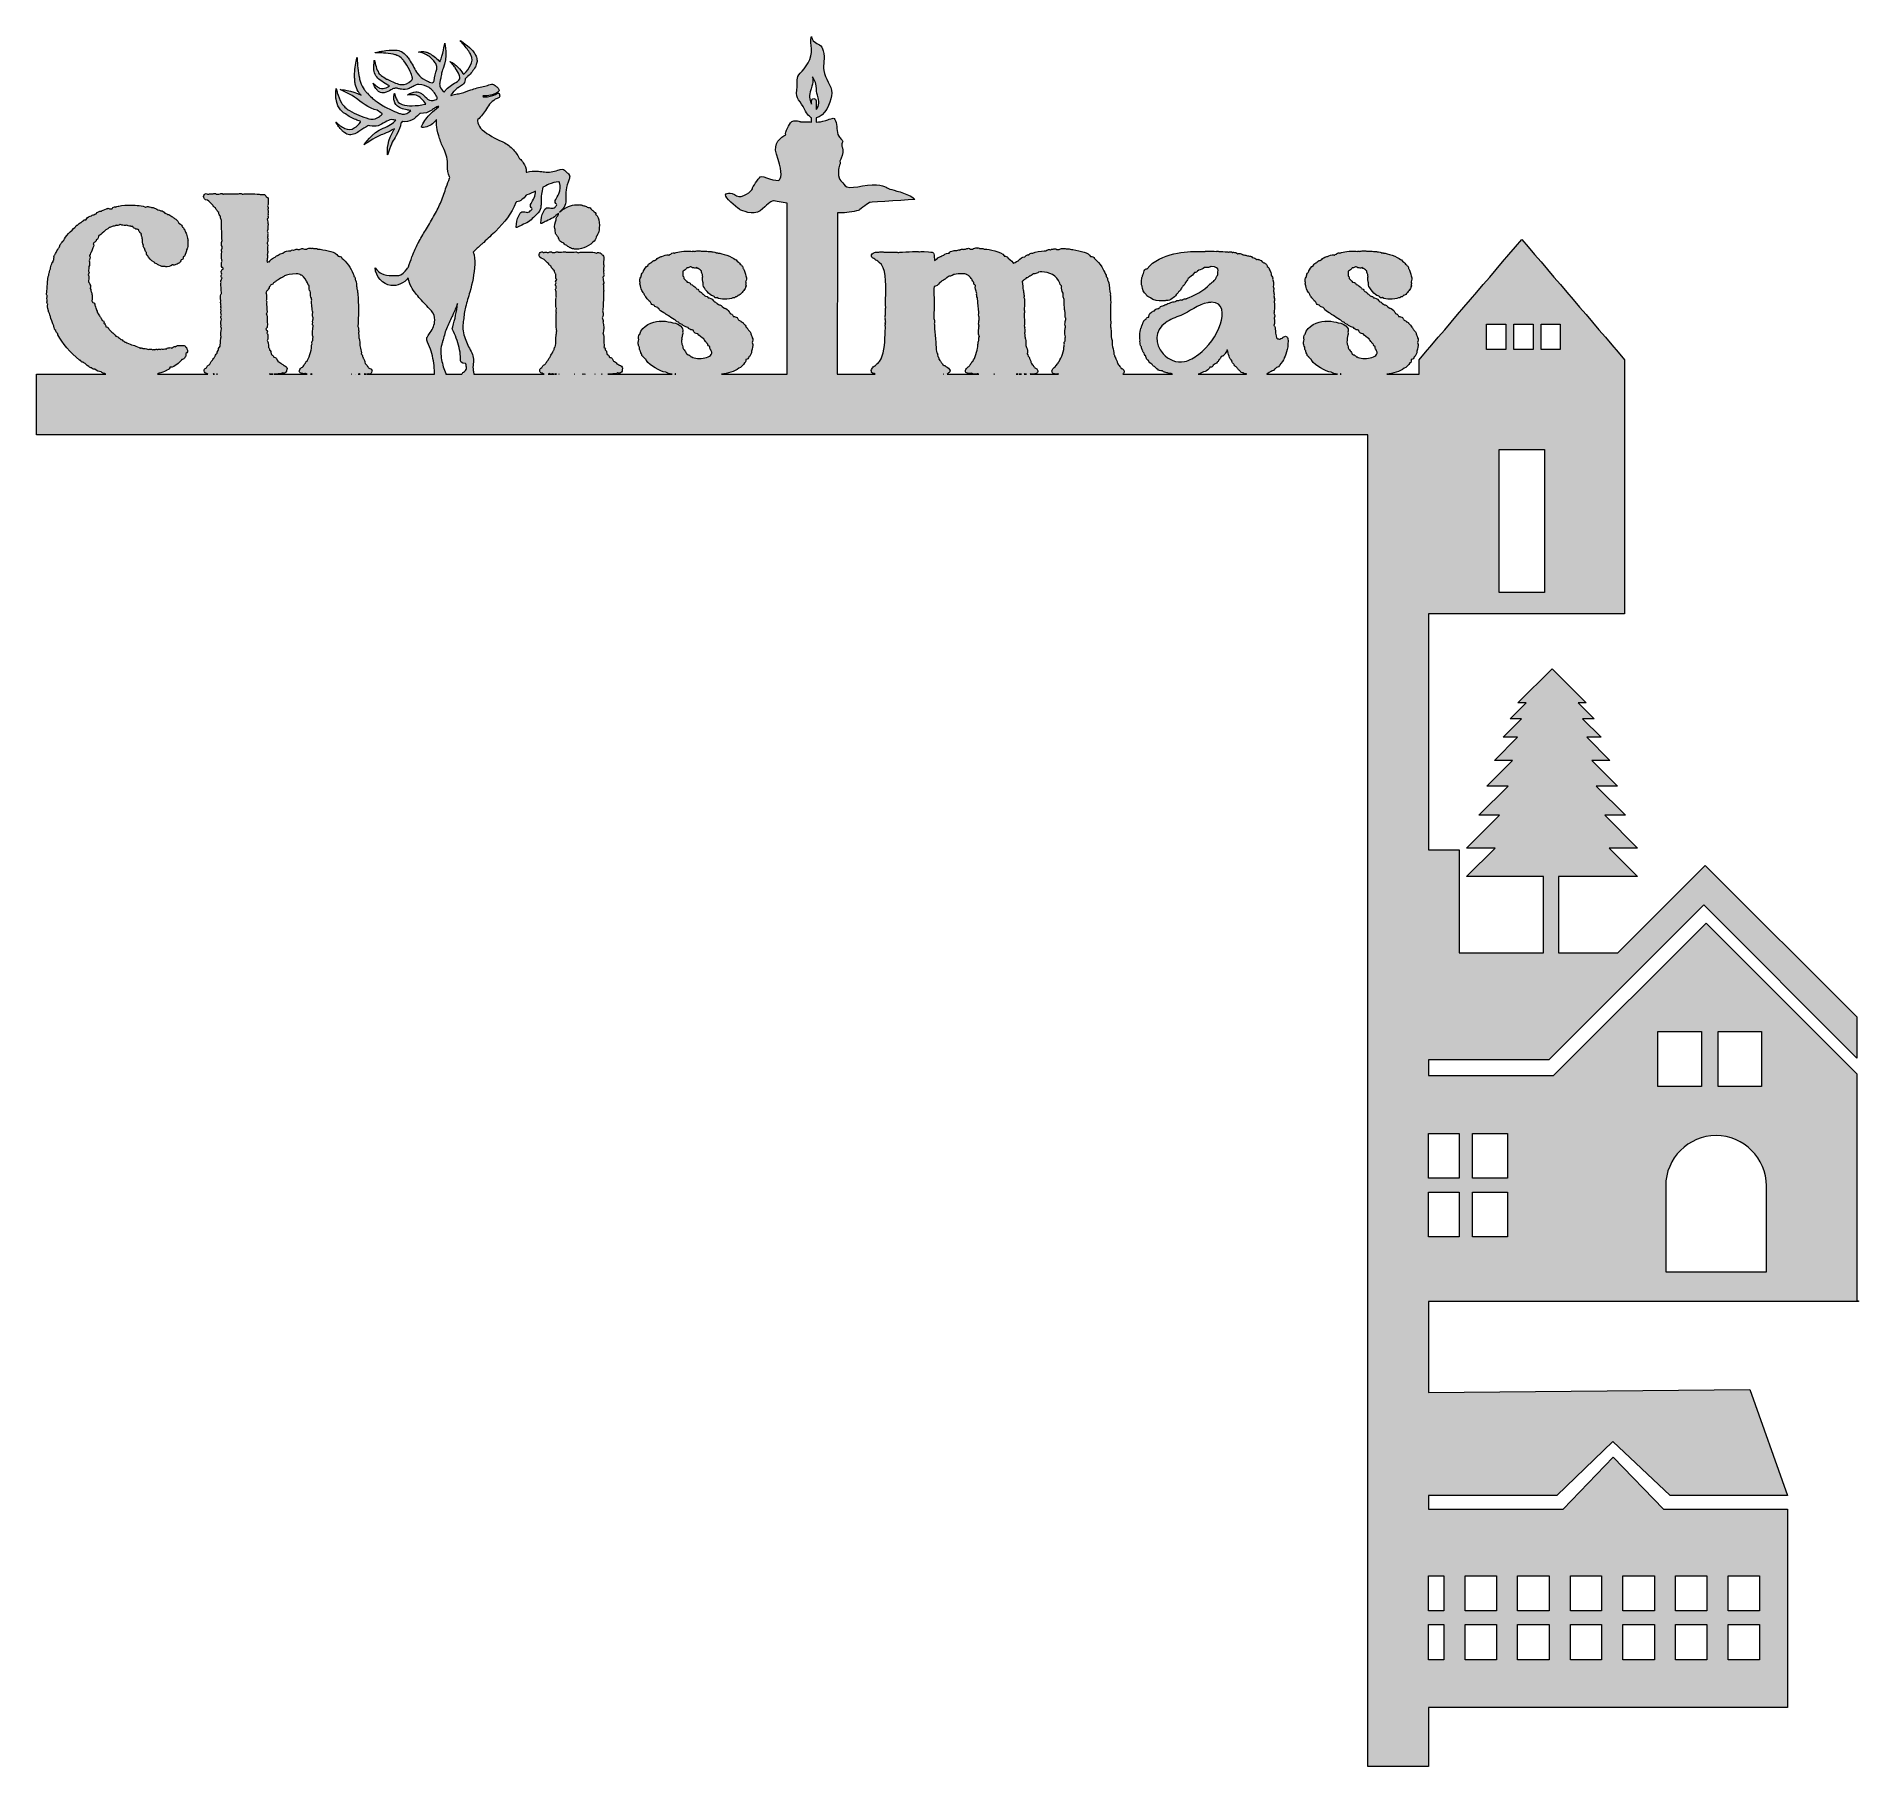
# Model space of a CAD drawing. Extents: x 228 to 2773, y -2708 to -292.
import ezdxf

# ---------------------------------------------------------------- set-up
doc = ezdxf.new("R2010")
doc.units = 0
doc.header["$MEASUREMENT"] = 0
doc.layers.add('Layer 1', color=7, linetype='Continuous')

msp = doc.modelspace()

# ---------------------------------------------------------------- hatches: boundary and pattern name
at = {"layer": 'Layer 1', "true_color": 0xef5622}
h = msp.add_hatch(color=20, dxfattribs=at)
h.dxf.hatch_style = 2
edge = h.paths.add_edge_path()
edge.add_spline(control_points=[(2772.8, -2058), (2772.8, -2058), (2772.8, -2057.1), (2772.8, -2057.1), (2772.8, -2057.1), (2770.2, -2057.1), (2770.2, -2057.1), (2770.2, -2057.1), (2770.2, -1740.2), (2770.2, -1740.2), (2770.2, -1740.2), (2559.8, -1529.8), (2559.8, -1529.8), (2559.8, -1529.8), (2346.8, -1742.8), (2346.8, -1742.8), (2346.8, -1742.8), (2172.1, -1742.8), (2172.1, -1742.8), (2172.1, -1742.8), (2172.1, -1720.7), (2172.1, -1720.7), (2172.1, -1720.7), (2340.4, -1720.7), (2340.4, -1720.7), (2340.4, -1720.7), (2556.5, -1504.6), (2556.5, -1504.6), (2556.5, -1504.6), (2770.2, -1718.3), (2770.2, -1718.3), (2770.2, -1718.3), (2770.2, -1660.9), (2770.2, -1660.9), (2770.2, -1660.9), (2558.6, -1449.3), (2558.6, -1449.3), (2558.6, -1449.3), (2436.7, -1571.3), (2436.7, -1571.3), (2436.7, -1571.3), (2353.6, -1571.3), (2353.6, -1571.3), (2353.6, -1571.3), (2353.6, -1465), (2353.6, -1465), (2353.6, -1465), (2464.2, -1465), (2464.2, -1465), (2464.2, -1465), (2424.3, -1425.1), (2424.3, -1425.1), (2424.3, -1425.1), (2464.2, -1425.1), (2464.2, -1425.1), (2464.2, -1425.1), (2418.6, -1379.4), (2418.6, -1379.4), (2418.6, -1379.4), (2447.1, -1379.4), (2447.1, -1379.4), (2447.1, -1379.4), (2406.2, -1338.5), (2406.2, -1338.5), (2406.2, -1338.5), (2436, -1338.5), (2436, -1338.5), (2436, -1338.5), (2400.4, -1302.9), (2400.4, -1302.9), (2400.4, -1302.9), (2425.6, -1302.9), (2425.6, -1302.9), (2425.6, -1302.9), (2393.1, -1270.4), (2393.1, -1270.4), (2393.1, -1270.4), (2413.5, -1270.4), (2413.5, -1270.4), (2413.5, -1270.4), (2387.5, -1244.5), (2387.5, -1244.5), (2387.5, -1244.5), (2403.5, -1244.5), (2403.5, -1244.5), (2403.5, -1244.5), (2381.4, -1222.4), (2381.4, -1222.4), (2381.4, -1222.4), (2392.6, -1222.4), (2392.6, -1222.4), (2392.6, -1222.4), (2344.9, -1174.7), (2344.9, -1174.7), (2344.9, -1174.7), (2297.1, -1222.4), (2297.1, -1222.4), (2297.1, -1222.4), (2308.4, -1222.4), (2308.4, -1222.4), (2308.4, -1222.4), (2286.3, -1244.5), (2286.3, -1244.5), (2286.3, -1244.5), (2302.2, -1244.5), (2302.2, -1244.5), (2302.2, -1244.5), (2276.3, -1270.4), (2276.3, -1270.4), (2276.3, -1270.4), (2296.7, -1270.4), (2296.7, -1270.4), (2296.7, -1270.4), (2264.2, -1302.9), (2264.2, -1302.9), (2264.2, -1302.9), (2289.3, -1302.9), (2289.3, -1302.9), (2289.3, -1302.9), (2253.7, -1338.5), (2253.7, -1338.5), (2253.7, -1338.5), (2283.6, -1338.5), (2283.6, -1338.5), (2283.6, -1338.5), (2242.7, -1379.4), (2242.7, -1379.4), (2242.7, -1379.4), (2271.2, -1379.4), (2271.2, -1379.4), (2271.2, -1379.4), (2225.5, -1425.1), (2225.5, -1425.1), (2225.5, -1425.1), (2265.5, -1425.1), (2265.5, -1425.1), (2265.5, -1425.1), (2225.5, -1465), (2225.5, -1465), (2225.5, -1465), (2332.7, -1465), (2332.7, -1465), (2332.7, -1465), (2332.7, -1571.3), (2332.7, -1571.3), (2332.7, -1571.3), (2214.9, -1571.3), (2214.9, -1571.3), (2214.9, -1571.3), (2214.9, -1427.7), (2214.9, -1427.7), (2214.9, -1427.7), (2172.1, -1427.7), (2172.1, -1427.7), (2172.1, -1427.7), (2172.1, -1098.2), (2172.1, -1098.2), (2172.1, -1098.2), (2446.1, -1098.2), (2446.1, -1098.2), (2446.1, -1098.2), (2446.1, -743.4), (2446.1, -743.4), (2398.3, -687.3), (2350.4, -631.3), (2302.5, -575.3), (2254.7, -631.3), (2206.8, -687.3), (2159, -743.4), (2159, -743.4), (2159, -763.5), (2159, -763.5), (2159, -763.5), (2114, -763.5), (2114, -763.5), (2123, -762.3), (2131.8, -760.2), (2138.4, -755.1), (2140.8, -754.1), (2144.6, -750.5), (2146.2, -747.8), (2146.6, -747.6), (2147, -747.4), (2147.3, -747.1), (2148.1, -746.1), (2148.1, -744.9), (2147.9, -743.7), (2147.9, -743.6), (2147.9, -743.4), (2147.9, -743.3), (2148, -743.2), (2148.1, -743.2), (2148.2, -743.2), (2150.6, -742.7), (2152, -741.5), (2152.2, -739.2), (2153.1, -738.7), (2153.9, -737.8), (2154.6, -736.3), (2155.8, -734.2), (2156.2, -732.5), (2155.9, -731.2), (2157.7, -728.4), (2157.7, -722.2), (2157.7, -722.2), (2157.7, -720.8), (2157.4, -719.9), (2157, -719.3), (2157.7, -717.3), (2158.4, -714.6), (2156.9, -712.5), (2156, -709.8), (2155, -707), (2154.8, -706.3), (2154.5, -704.5), (2153.3, -703.5), (2152.4, -702.7), (2151.7, -702.1), (2151.3, -701.8), (2151.2, -701.2), (2151.1, -701), (2151.1, -700.9), (2151, -700.7), (2150.2, -699.2), (2149.5, -698.4), (2148.8, -697.9), (2148.2, -696), (2146.3, -693.6), (2144.4, -692.4), (2144.4, -692.1), (2144.2, -691.7), (2143.9, -691.4), (2143.5, -690.8), (2142.6, -690.4), (2141.8, -690.4), (2141.7, -690.4), (2141.5, -690.4), (2141.4, -690.4), (2140.8, -689), (2139.6, -688.4), (2138.4, -688.2), (2138.3, -688.2), (2138.2, -688.1), (2138.2, -688.1), (2137.9, -687.9), (2137.6, -687.2), (2137.4, -686.8), (2136.9, -685.8), (2136.2, -684.5), (2134.8, -684.1), (2133.9, -683.1), (2132.6, -683.1), (2132.1, -683.1), (2131.8, -683.1), (2131.4, -683.1), (2131, -683.2), (2130.8, -682.9), (2130.5, -682.6), (2130.1, -682.3), (2129.9, -679.5), (2127.1, -679), (2126, -678.9), (2126, -677.8), (2125.6, -676.9), (2124.7, -676.3), (2123.8, -674.3), (2120, -671.5), (2118.6, -671.5), (2118.4, -671.5), (2118.3, -671.5), (2118.2, -671.5), (2117.9, -671.2), (2117.6, -671), (2117.3, -670.7), (2114.1, -667.9), (2112.3, -666.6), (2110.6, -666.5), (2110.1, -665.9), (2109.2, -665.5), (2108.1, -665.1), (2107.8, -665), (2107.7, -664.9), (2107.7, -664.9), (2107.3, -664.2), (2106.6, -663.1), (2104.6, -662.5), (2104.5, -662.4), (2104.3, -662.4), (2104.2, -662.4), (2104.2, -662.4), (2104.2, -662.4), (2104.2, -662.4), (2103.8, -661.8), (2103.3, -661.5), (2102.8, -661.3), (2100.8, -657.3), (2097.2, -656.9), (2095.3, -656.9), (2094.7, -655.2), (2093.3, -654.7), (2092.3, -654.7), (2092.1, -654.7), (2091.8, -654.7), (2091.6, -654.7), (2091.1, -654.4), (2090.3, -653.6), (2089.9, -653.2), (2088.9, -652.2), (2088.1, -651.4), (2087.2, -651.1), (2087.2, -651), (2087.1, -650.9), (2087.1, -650.8), (2086.6, -650.1), (2085.7, -648.6), (2083.4, -647.9), (2083.1, -647.9), (2083, -647.8), (2082.8, -647.7), (2082.7, -647.2), (2082.4, -646.6), (2082, -646.1), (2081.4, -645.3), (2080.4, -644.5), (2079.2, -644.1), (2078.6, -643), (2077.1, -642), (2075.4, -640.8), (2075, -640.5), (2074.4, -640.1), (2074, -639.8), (2073.5, -638.8), (2072.4, -638.2), (2071.1, -638.1), (2070.9, -637.5), (2070.5, -636.9), (2070.1, -636.4), (2069.3, -635.4), (2068.2, -634.9), (2067, -634.9), (2066.7, -634.9), (2066.4, -634.9), (2066.1, -635), (2064.8, -633), (2062.7, -630.9), (2061.3, -629.9), (2061.5, -629.3), (2061.6, -628.3), (2061, -627.3), (2060.8, -627), (2060.4, -626.7), (2060, -626.4), (2060, -625.9), (2060, -625.4), (2060.1, -624.9), (2060.2, -622.4), (2060.3, -621), (2060, -620), (2060.1, -619.9), (2060.1, -619.9), (2060.2, -619.8), (2060.5, -619.5), (2061.4, -619), (2061.9, -618.6), (2063.7, -617.4), (2065.3, -616.4), (2065.8, -615.2), (2066, -615.2), (2066.1, -615.2), (2066.2, -615.2), (2067.2, -615.2), (2067.9, -614.8), (2068.5, -614.4), (2069.1, -614), (2069.6, -613.7), (2070.4, -613.7), (2070.9, -613.7), (2071.5, -613.8), (2072.2, -614.1), (2073.9, -615.3), (2077.1, -615.4), (2077.2, -615.4), (2078.3, -615.4), (2079, -615), (2079.5, -614.5), (2080.1, -615.8), (2081.1, -616.1), (2082, -616.1), (2082, -616.1), (2082, -616.1), (2082, -616.1), (2083, -616.5), (2085.4, -618.5), (2086, -619.4), (2086.3, -621.8), (2086.8, -623.2), (2087.5, -624.1), (2087.1, -625.5), (2087.4, -626.5), (2087.9, -627.4), (2087.9, -627.4), (2087.9, -627.6), (2087.7, -628.1), (2087.7, -628.2), (2087.6, -628.3), (2087.6, -628.4), (2087.2, -631), (2087.5, -632.3), (2087.8, -633.8), (2088.1, -634.9), (2088.4, -636.3), (2088.6, -639.4), (2088.9, -642.6), (2098, -654.2), (2101.7, -654.2), (2101.8, -654.2), (2101.9, -654.2), (2102.1, -654.2), (2102.6, -654.5), (2103.2, -654.9), (2103.9, -654.9), (2104, -655.3), (2104.2, -655.7), (2104.4, -656), (2104.9, -656.6), (2105.6, -657), (2106.4, -657), (2106.4, -657), (2106.4, -657), (2106.4, -657), (2107, -657), (2107.4, -656.8), (2107.8, -656.5), (2110.4, -658.3), (2114.8, -658.7), (2118.4, -658.7), (2122.5, -658.7), (2128, -658.1), (2130.1, -657.1), (2130.2, -657.1), (2130.3, -657), (2130.5, -656.9), (2130.5, -656.9), (2130.5, -656.9), (2130.6, -656.9), (2131.2, -656.9), (2132.6, -656.9), (2133.7, -655.7), (2134.8, -655.7), (2135.7, -655.4), (2136.4, -654.7), (2136.7, -654.4), (2136.9, -654.1), (2137, -653.8), (2139.7, -653.7), (2141.3, -651.3), (2142.7, -649.3), (2143.3, -648.4), (2144, -647.4), (2144.6, -647), (2144.8, -646.9), (2144.9, -646.8), (2145.1, -646.6), (2146.5, -644.8), (2147.8, -643.2), (2147.6, -641.6), (2148.2, -640.8), (2148.7, -639.8), (2148.2, -638.6), (2148.1, -638.4), (2147.9, -638.2), (2147.8, -638), (2148.2, -637.5), (2148.5, -636.8), (2148.4, -636.2), (2148.4, -635.4), (2148.1, -634.8), (2147.8, -634.4), (2148.9, -632.3), (2149.1, -629.1), (2148.6, -627.5), (2148.4, -627.1), (2148.2, -626.7), (2147.9, -626.4), (2147.7, -623.4), (2145.9, -618.4), (2144.7, -616.5), (2144.5, -616.2), (2144.3, -615.6), (2144.1, -615.2), (2144.1, -614.9), (2144.1, -614.6), (2144.1, -614.3), (2143.9, -613.1), (2143, -612.4), (2142.4, -612), (2142, -611.7), (2141.7, -611.3), (2141.3, -610.8), (2140.1, -609.4), (2138.4, -607.5), (2135.8, -605.7), (2135.8, -605.4), (2135.7, -605.2), (2135.6, -605), (2135.1, -603.9), (2134, -603.5), (2133.2, -603.3), (2129.3, -599.6), (2113.2, -594.4), (2110.2, -594.4), (2109.9, -594.4), (2109.7, -594.4), (2109.4, -594.4), (2109, -594.1), (2108.4, -593.9), (2107.9, -593.9), (2107.5, -593.9), (2107.1, -594), (2106.6, -594.1), (2106.4, -594), (2106.2, -593.9), (2106, -593.8), (2105.3, -593.3), (2104.2, -592.6), (2102.6, -592.6), (2102.2, -592.6), (2101.7, -592.7), (2101.3, -592.8), (2101.2, -592.8), (2101, -592.9), (2100.9, -592.9), (2100.9, -592.9), (2100.8, -592.8), (2100.7, -592.8), (2100.2, -592.5), (2099.3, -592), (2097.7, -592), (2097.4, -592), (2097.1, -592), (2096.7, -592.1), (2096.6, -592.1), (2096.5, -592.1), (2096.4, -592.1), (2095.8, -592.1), (2094.8, -592), (2093.7, -591.9), (2092.3, -591.7), (2090.6, -591.5), (2089.3, -591.5), (2088.8, -591.5), (2087.8, -591.5), (2086.8, -591.9), (2085.5, -591.4), (2083.7, -591.3), (2081.4, -591.3), (2078.7, -591.3), (2077.1, -591.6), (2076, -592), (2075.4, -591.6), (2074.8, -591.6), (2074.5, -591.6), (2073.9, -591.6), (2073.4, -591.8), (2073, -592), (2072, -591.7), (2070.6, -591.7), (2069.1, -591.7), (2057.5, -591.7), (2050.6, -592.8), (2048.4, -595), (2048.4, -594.9), (2048.3, -594.9), (2048.3, -594.8), (2047.8, -594.3), (2047.1, -593.9), (2046.4, -593.9), (2045.2, -593.9), (2044.4, -594.7), (2043.9, -595.3), (2043.7, -595.5), (2043.4, -595.9), (2043.1, -596), (2042.2, -596.1), (2041.6, -596.6), (2041.2, -596.9), (2041, -597.1), (2040.9, -597.3), (2040.8, -597.5), (2040.6, -597.4), (2040.5, -597.4), (2040.3, -597.3), (2039.8, -597), (2039.2, -596.9), (2038.4, -596.9), (2038.3, -596.9), (2033, -597.2), (2031, -599.3), (2030.9, -599.3), (2030.9, -599.3), (2030.9, -599.3), (2029.8, -599.3), (2028.3, -599.7), (2025.9, -600.9), (2025.8, -600.9), (2025.7, -601), (2025.6, -601.1), (2024.6, -601.7), (2023.6, -602.4), (2023.3, -603.4), (2022.7, -603.6), (2022.3, -604), (2021.9, -604.3), (2021.7, -604.4), (2021.2, -604.5), (2020.9, -604.6), (2019.3, -605), (2017.4, -605.5), (2016.6, -607), (2016.4, -607.2), (2016.4, -607.5), (2016.3, -607.7), (2016.3, -607.7), (2016.3, -607.7), (2016.3, -607.7), (2014.8, -608.1), (2012, -608.8), (2011.7, -611.5), (2011.7, -611.5), (2011.7, -611.6), (2011.7, -611.6), (2008.6, -613), (2005.6, -618.4), (2005.2, -619.3), (2005.2, -619.4), (2005.2, -619.5), (2005.1, -619.7), (2004.9, -620.4), (2004.4, -621.2), (2004.2, -621.5), (2002.4, -622.6), (2002.1, -624.7), (2001.9, -626.2), (2001.9, -626.6), (2001.8, -627.3), (2001.7, -627.6), (2001.5, -627.7), (2001.4, -627.9), (2001.2, -628), (2000.2, -629.5), (1999.6, -631.7), (1999.9, -633.5), (2000, -634.2), (2000.3, -634.8), (2000.6, -635.2), (2000.2, -636.3), (1999.8, -637.9), (2000.9, -640.2), (2001.5, -643.4), (2002, -645.4), (2004.5, -649.5), (2005.8, -651.1), (2006.2, -651.9), (2006.5, -652.7), (2007, -653.8), (2007.5, -654.9), (2009.3, -656.9), (2010.4, -658.1), (2010.7, -658.6), (2011, -659), (2011.6, -659.7), (2012, -660.2), (2013.8, -662), (2014.5, -662.7), (2014.9, -663.3), (2015.3, -664), (2016, -665.3), (2017, -666.9), (2019.9, -667.3), (2020, -667.6), (2020.2, -667.9), (2020.4, -668.2), (2021.3, -669.3), (2022.7, -670), (2025.2, -670.4), (2025.3, -670.8), (2025.5, -671.2), (2025.8, -671.6), (2026.1, -671.8), (2026.4, -672.1), (2026.9, -672.3), (2027.4, -674.3), (2030, -675.8), (2033.5, -677.8), (2034.5, -678.4), (2036, -679.3), (2036.2, -679.5), (2036.4, -679.8), (2036.7, -680), (2036.9, -680.1), (2038, -680.8), (2039.4, -681.7), (2040.9, -682.7), (2044, -684.7), (2047.4, -687), (2049.9, -688.1), (2050.6, -689.2), (2051.5, -690.2), (2053.8, -690.9), (2054.3, -691.1), (2054.5, -691.3), (2054.7, -691.3), (2055.2, -692.7), (2056.2, -693.2), (2057.6, -693.6), (2058.3, -693.9), (2059.5, -694.6), (2060.7, -695.3), (2062.9, -696.6), (2065.2, -698), (2067.4, -698.5), (2067.7, -699.2), (2068.4, -700.1), (2069.7, -700.7), (2070.7, -701.4), (2071.7, -701.7), (2072.6, -701.7), (2072.8, -701.7), (2073, -701.7), (2073.2, -701.6), (2073.6, -701.9), (2074, -702), (2074.5, -702.2), (2074.6, -702.2), (2074.6, -702.3), (2074.7, -702.3), (2074.7, -702.4), (2074.7, -702.4), (2074.7, -702.5), (2074.7, -703.8), (2075.6, -705), (2077.4, -706), (2078.1, -706.4), (2079.4, -707.1), (2080.8, -707.3), (2082.1, -709.7), (2086.5, -712.6), (2089.3, -714), (2089.4, -715.4), (2090.2, -716.1), (2090.9, -716.4), (2091.3, -717.7), (2091.9, -718.6), (2092.7, -719), (2093, -719.6), (2093.4, -719.9), (2093.9, -720.2), (2094, -720.4), (2094.1, -720.7), (2094.2, -720.8), (2094.5, -721.2), (2094.8, -721.5), (2095.2, -721.7), (2095.1, -721.9), (2095.1, -722.2), (2095.2, -722.4), (2095.4, -723.7), (2096.4, -724.7), (2097.7, -725), (2097.7, -725), (2097.7, -725.1), (2097.8, -725.1), (2097.6, -726.2), (2097.6, -727.5), (2098.4, -728.4), (2098.6, -728.7), (2098.8, -728.9), (2099.1, -729.1), (2099.1, -729.3), (2099.1, -729.5), (2099.2, -729.7), (2099.3, -730.4), (2099.6, -731.1), (2100.1, -731.6), (2100.7, -733.4), (2100.5, -734.9), (2099.6, -736.2), (2097.3, -739.4), (2090.6, -741.6), (2082.8, -741.6), (2079.5, -741.6), (2076.3, -741.1), (2073.8, -740.3), (2073, -739.6), (2072.1, -739.2), (2071.1, -739.1), (2071.1, -739), (2071.1, -739), (2071, -738.9), (2070.3, -737.6), (2068.8, -736.6), (2067.3, -736.3), (2066.7, -735.6), (2065.8, -735.2), (2065.4, -734.9), (2065.3, -734.9), (2065.3, -734.9), (2065.2, -734.9), (2065.1, -734.7), (2065, -734.3), (2064.9, -734), (2064.4, -732.8), (2063.7, -731), (2061.8, -729.5), (2060.8, -728.8), (2060.3, -726.9), (2059.9, -725.2), (2059.5, -723.9), (2059.2, -722.7), (2058.7, -721.7), (2058.8, -721.3), (2059.2, -719.9), (2058, -718.8), (2058.1, -718.6), (2058.1, -718.5), (2058.1, -718.3), (2058.6, -715.3), (2058.8, -713.9), (2058.4, -712.8), (2059.3, -711.3), (2059.4, -709.7), (2059.4, -708.6), (2059.7, -708.4), (2059.9, -708.1), (2060.1, -707.6), (2060.6, -706.4), (2060.1, -705.5), (2059.6, -704.9), (2060.5, -702.9), (2060.3, -700.7), (2059.1, -698.7), (2056.6, -694.7), (2050.3, -691.7), (2046.2, -691.7), (2046.2, -691.7), (2046.1, -691.7), (2046.1, -691.7), (2042.6, -690.7), (2037.4, -689.5), (2032.1, -689.4), (2031.5, -689.3), (2030.9, -689.3), (2030.5, -689.3), (2029.7, -689.3), (2029.1, -689.4), (2028.7, -689.7), (2028.2, -689.6), (2027.7, -689.6), (2027.2, -689.6), (2017.7, -689.6), (2002.8, -696), (2000, -707.6), (1998.8, -708.1), (1998.5, -709.1), (1998.5, -709.7), (1998, -712.2), (1998, -713.8), (1998.5, -714.9), (1997.5, -717.5), (1997.8, -721.3), (1998, -722.4), (1998.2, -723.5), (1998.5, -725), (1999.7, -725.8), (1998.9, -728), (1999.3, -729.5), (2000.7, -731), (2001, -731.3), (2001.1, -731.4), (2001.1, -731.5), (2001.1, -733.4), (2001.9, -734.3), (2002.3, -734.9), (2002.3, -734.9), (2002.4, -735.1), (2002.4, -735.1), (2002.4, -736.6), (2003.2, -738.2), (2004.4, -738.7), (2004.7, -739), (2005, -739.3), (2005.3, -739.7), (2006.6, -741.3), (2007.5, -742.4), (2008.6, -742.8), (2008.6, -743), (2008.7, -743.2), (2008.7, -743.4), (2008.8, -743.8), (2008.9, -744.1), (2009.1, -744.5), (2013.9, -751.4), (2028.5, -759.6), (2035.9, -760.7), (2036, -760.7), (2036.1, -760.7), (2036.2, -760.7), (2036.3, -760.7), (2036.4, -760.7), (2036.5, -760.7), (2038.4, -762.2), (2041.9, -763), (2044.3, -763.3), (2044.6, -763.3), (2044.7, -763.4), (2044.9, -763.5), (2044.9, -763.5), (1946.3, -763.5), (1946.3, -763.5), (1946.4, -763.4), (1946.4, -763.3), (1946.5, -763.3), (1946.5, -763.3), (1946.5, -763.2), (1946.5, -763.2), (1947.2, -763), (1948.3, -762.5), (1949.5, -761.3), (1950.2, -760.6), (1950.6, -760.5), (1951.2, -760.3), (1951.9, -760), (1952.9, -759.7), (1953.7, -758.8), (1953.9, -758.8), (1954.1, -758.8), (1954.3, -758.8), (1954.8, -758.8), (1956.5, -758.7), (1957.2, -756.6), (1957.7, -756.3), (1958.3, -755.8), (1959.1, -755.1), (1959.6, -754.7), (1960.6, -753.9), (1961.2, -753.5), (1961.3, -753.5), (1961.4, -753.5), (1961.4, -753.5), (1962.3, -753.5), (1963.5, -753.1), (1964.1, -751.3), (1964.3, -750.7), (1964.5, -749.9), (1965.8, -748.7), (1969.9, -744), (1970.8, -741.8), (1970.8, -740.5), (1973.5, -735.3), (1977.3, -723.5), (1975.6, -713.8), (1975.4, -711.4), (1973.8, -710.5), (1972.5, -710.5), (1970.9, -710.5), (1969.7, -711.7), (1968.5, -712.8), (1968.3, -713), (1968.1, -713.2), (1968, -713.3), (1966.3, -713.6), (1965.4, -714.1), (1964.6, -714.7), (1964.3, -714.6), (1963.7, -714.4), (1962.9, -714.1), (1962.6, -713.9), (1962.2, -713.9), (1961.8, -713.9), (1961.7, -713.9), (1961.6, -713.9), (1961.5, -713.9), (1959.3, -713.9), (1958.7, -706.4), (1958.5, -703.1), (1958.2, -699.4), (1958, -696.5), (1956.1, -695.6), (1957.1, -693.9), (1957.1, -691.4), (1957.1, -690.1), (1957.1, -687.9), (1957, -686.3), (1956.7, -685.1), (1957.1, -684.5), (1957.4, -683.6), (1957.4, -682.4), (1957.4, -681), (1957.1, -679.6), (1956.4, -678.5), (1956.7, -678.1), (1956.8, -677.7), (1956.8, -677.1), (1957.2, -666.1), (1957.2, -664.4), (1956.5, -663.6), (1956.6, -663.1), (1956.7, -662.4), (1956.8, -661.9), (1957.1, -659.9), (1957.4, -658), (1956.4, -656.6), (1956.4, -656.5), (1956.4, -656.5), (1956.5, -656.4), (1956.5, -655.8), (1956.7, -654.8), (1956.3, -653.9), (1956.8, -652.6), (1956.7, -651.1), (1956, -649.2), (1955.7, -648.3), (1955.8, -647.3), (1955.9, -646.2), (1956.1, -644.7), (1956.2, -642.9), (1955.2, -641.2), (1955.1, -641.1), (1955.1, -641.1), (1955.1, -641), (1955.9, -639), (1956.2, -634.9), (1955.4, -633.4), (1955.3, -633.4), (1955.3, -633.3), (1955.3, -633.3), (1955.3, -632.2), (1954.8, -631.3), (1954.4, -630.8), (1955.1, -628.7), (1953.7, -626.9), (1952.9, -626), (1952.8, -625.9), (1952.7, -625.7), (1952.6, -625.5), (1953, -623), (1951.6, -619.5), (1950.2, -617.6), (1950, -616.6), (1949.5, -615.7), (1949, -615), (1948.5, -614.4), (1947.8, -613.6), (1946.9, -613.1), (1946.8, -612.1), (1946.3, -610.8), (1944.8, -609.5), (1943.7, -608.4), (1942.6, -607.7), (1941.5, -607.6), (1941, -607), (1940.4, -606.7), (1939.8, -606.6), (1939.3, -605), (1938.1, -604.3), (1937.1, -604.2), (1936.6, -603.8), (1935.9, -603.5), (1935.3, -603.5), (1935.3, -603.5), (1935.2, -603.5), (1935.2, -603.5), (1934.6, -603.2), (1934, -603.1), (1933.7, -603.1), (1933.3, -603.1), (1932.9, -603.2), (1932.5, -603.3), (1932.5, -603.3), (1932.2, -603.3), (1932.2, -603.3), (1931.3, -602.4), (1928.8, -600.6), (1926.5, -600.6), (1926.4, -600.6), (1926.3, -600.6), (1926.1, -600.6), (1925.6, -599.6), (1924.8, -598.6), (1923.4, -598.6), (1923.3, -598.6), (1923.1, -598.7), (1923, -598.7), (1922.7, -598.7), (1922.5, -598.8), (1922.3, -598.9), (1921.4, -598.5), (1920.4, -598.3), (1919.4, -598.1), (1918.6, -597.9), (1917.8, -597.7), (1917.2, -597.5), (1916.1, -597.1), (1915.1, -597), (1914.2, -597), (1913.2, -596.9), (1912.7, -596.9), (1912.4, -596.6), (1911.2, -595.6), (1909.7, -595.1), (1907.9, -595.1), (1907.3, -595.1), (1906.7, -595.2), (1906.1, -595.3), (1904.4, -593.8), (1901.5, -593.3), (1900, -593.3), (1899.6, -593.3), (1899.3, -593.4), (1898.9, -593.4), (1898.8, -593.4), (1898.7, -593.4), (1898.6, -593.5), (1898.5, -593.5), (1898.4, -593.5), (1898.2, -593.5), (1897.6, -592.9), (1896.8, -592.6), (1895.6, -592.6), (1894.6, -592.6), (1893.9, -592.8), (1893.3, -593.2), (1893.3, -593.2), (1893.2, -593.2), (1893.1, -593.2), (1891.8, -592.6), (1889.6, -592.5), (1885, -592.4), (1883.2, -592.4), (1880.5, -592.3), (1879.4, -592.1), (1879, -591.8), (1878.4, -591.6), (1877.8, -591.6), (1877, -591.6), (1876.4, -591.8), (1875.8, -592.1), (1875.7, -592.1), (1875.6, -592.1), (1875.6, -592.1), (1873.1, -591.6), (1866.1, -591.6), (1864.6, -591.6), (1861.8, -591.6), (1861.1, -591.7), (1860.7, -591.8), (1860.5, -591.8), (1860.3, -591.9), (1860.2, -592), (1860, -592.1), (1859.8, -592.2), (1859.6, -592.4), (1856.2, -592.1), (1852.7, -592), (1849, -592), (1837.1, -592), (1797.1, -593.7), (1779.3, -616.2), (1779.3, -616.2), (1779.2, -616.2), (1779.2, -616.2), (1778.4, -616.2), (1777.6, -616.4), (1777.1, -616.9), (1776.5, -617.2), (1775.4, -618), (1775.2, -619.3), (1774.5, -620.3), (1774.3, -621.7), (1774.2, -622.9), (1774.2, -622.9), (1774.2, -623), (1774.1, -623.1), (1773.2, -624), (1773.1, -625.5), (1773, -626.2), (1773, -626.4), (1773, -626.7), (1772.9, -626.9), (1772.2, -627.6), (1771.6, -629), (1771.4, -632.2), (1771.2, -634.1), (1771.1, -638.4), (1772.2, -640.5), (1772.2, -640.7), (1772.1, -640.9), (1772.1, -641.2), (1772.1, -643.8), (1775.1, -650.1), (1777.8, -652.2), (1777.8, -652.2), (1777.9, -652.2), (1777.9, -652.3), (1778, -653.9), (1779.4, -654.5), (1782.1, -655.9), (1782.7, -656.2), (1783.4, -656.6), (1783.8, -656.9), (1783.8, -656.9), (1783.8, -656.9), (1783.8, -656.9), (1787.5, -661), (1796.5, -661.3), (1799.2, -661.3), (1802.6, -661.3), (1804.5, -661), (1805.6, -660.6), (1806, -660.6), (1806.4, -660.7), (1806.8, -660.7), (1811, -660.7), (1817.5, -656.2), (1819.7, -652.6), (1819.9, -652.3), (1820.1, -652), (1820.2, -651.7), (1821.8, -651.4), (1822.4, -649.9), (1822.9, -648.4), (1822.9, -648.4), (1823, -648.3), (1823, -648.3), (1823.4, -648.2), (1823.8, -648.1), (1824.2, -647.8), (1824.5, -647.6), (1824.7, -647.4), (1824.9, -647.2), (1825.5, -646.5), (1826, -645.5), (1826.5, -644.6), (1827.3, -643.1), (1828.2, -641.5), (1829.3, -640.4), (1829.9, -640), (1830.8, -639.4), (1831.2, -638.5), (1831.5, -638.2), (1831.8, -637.9), (1832, -637.6), (1832.3, -637.1), (1832.3, -636.6), (1832.3, -636.1), (1832.9, -635.8), (1833.3, -635.3), (1833.6, -634.8), (1833.7, -634.6), (1833.8, -634.5), (1833.9, -634.3), (1834.6, -633.8), (1835.4, -633.1), (1835.5, -631.8), (1835.5, -631.7), (1835.5, -631.6), (1835.5, -631.6), (1835.9, -631.2), (1836.3, -630.8), (1836.5, -630.1), (1836.5, -630.1), (1836.5, -630.1), (1836.5, -630.1), (1837.7, -629.6), (1838.5, -628.9), (1838.9, -627.9), (1841.1, -626.6), (1844, -623.8), (1845.6, -621.7), (1845.6, -621.7), (1845.7, -621.7), (1845.7, -621.7), (1847.3, -621.7), (1849.1, -620.7), (1851.5, -618.3), (1853.4, -618.1), (1857.4, -616.2), (1859.4, -614.7), (1859.9, -614.6), (1860.8, -614.5), (1861.8, -614.5), (1862.4, -614.6), (1863, -614.6), (1863.5, -614.6), (1865.7, -614.6), (1866.9, -613.9), (1867.7, -613.4), (1868.1, -613.2), (1868.2, -613.1), (1868.4, -613.1), (1868.4, -613.1), (1868.6, -613.1), (1868.6, -613.1), (1876.1, -613.9), (1878.4, -614.8), (1878.3, -618.9), (1878, -620), (1878, -621.1), (1878, -622.4), (1878, -623.4), (1877.9, -625.5), (1877.6, -625.9), (1876.2, -626.9), (1875.5, -628), (1875.5, -629.1), (1875.2, -629.6), (1874.8, -630.2), (1874.5, -630.6), (1873.9, -631.4), (1873.3, -632.1), (1873, -632.9), (1871.9, -633.8), (1868.4, -636.6), (1867.5, -637.2), (1867.2, -637.3), (1866.8, -637.6), (1866.6, -637.9), (1859.5, -647.2), (1843.7, -653.9), (1834.2, -658), (1834.1, -658), (1833.9, -658.1), (1833.8, -658.2), (1833.5, -658.3), (1833.1, -658.3), (1832.7, -658.3), (1831.3, -658.4), (1829.1, -658.6), (1827.9, -660.2), (1827.2, -659.8), (1826.3, -659.7), (1825.7, -659.7), (1824.8, -659.7), (1823.9, -660), (1823.3, -660.5), (1823.3, -660.5), (1823.3, -660.5), (1823.3, -660.5), (1823, -660.4), (1822.8, -660.4), (1822.5, -660.4), (1821.2, -660.4), (1820.2, -660.8), (1819.4, -661.6), (1819.2, -661.7), (1819, -661.9), (1818.7, -662.1), (1816, -662.2), (1814, -663), (1812.4, -663.6), (1811.7, -663.9), (1811, -664.2), (1810.4, -664.4), (1808.8, -664.5), (1807.7, -665.2), (1806.8, -665.7), (1806.3, -666), (1805.9, -666.3), (1805.5, -666.4), (1804.4, -666.4), (1803.4, -666.9), (1802.7, -667.6), (1802.6, -667.6), (1802.5, -667.7), (1802.3, -667.7), (1801.8, -667.7), (1800.5, -667.9), (1799.5, -668.5), (1798.6, -668.6), (1797.4, -669.3), (1797.1, -670.8), (1797, -670.8), (1796.9, -670.9), (1796.8, -670.9), (1796.1, -671.2), (1795.4, -671.5), (1794.6, -672.1), (1794.4, -672), (1794.2, -672), (1794, -672), (1792.6, -672), (1790.4, -673.2), (1789.6, -674.8), (1789.5, -674.9), (1789.3, -674.9), (1789, -675), (1788.9, -675), (1788.9, -675), (1788.8, -675.1), (1782.9, -677.2), (1782.2, -679.6), (1781.7, -683), (1781.6, -683.3), (1781.6, -683.6), (1781.5, -683.9), (1781.5, -683.8), (1781.4, -683.8), (1781.4, -683.8), (1781.2, -683.8), (1781, -683.8), (1780.9, -683.8), (1779.8, -683.8), (1778.8, -684.4), (1778.2, -685.4), (1778, -685.9), (1777.8, -686.3), (1777.8, -686.8), (1776.6, -687), (1775.6, -687.6), (1775, -688.5), (1774.8, -688.8), (1774.7, -689.1), (1774.6, -689.5), (1774.5, -689.6), (1774.4, -689.8), (1774.3, -690), (1774.2, -690.2), (1773.6, -691.3), (1773.4, -692.5), (1772.9, -693), (1772.4, -693.8), (1772.2, -695), (1772.2, -695.2), (1772.2, -695.3), (1772.1, -695.4), (1772.1, -695.6), (1772, -695.7), (1772, -695.9), (1772, -695.9), (1772, -695.9), (1772, -695.9), (1771.7, -696.3), (1771.3, -697), (1771.3, -698), (1771.1, -698.1), (1771, -698.3), (1770.9, -698.5), (1769.7, -700.7), (1768.1, -711.9), (1769.3, -715.9), (1768.8, -717.1), (1769.1, -718.6), (1769.4, -719.7), (1769.5, -722.6), (1770.3, -724.4), (1771.2, -725.5), (1771.1, -727), (1771.9, -728.7), (1772.8, -730.4), (1773, -730.8), (1773.2, -731.2), (1773.3, -731.5), (1773.3, -731.5), (1773.3, -731.6), (1773.3, -731.6), (1773.4, -732.1), (1773.8, -733.6), (1775.3, -734.2), (1775.3, -735.3), (1775.7, -736.4), (1776.3, -737.2), (1776.6, -737.5), (1776.9, -737.8), (1777.3, -738), (1777.2, -739), (1777.3, -739.9), (1777.9, -740.7), (1778, -740.8), (1778.1, -740.9), (1778.3, -741), (1778.4, -742.6), (1779.8, -743.6), (1780.6, -744.1), (1780.7, -744.2), (1780.9, -744.3), (1781, -744.4), (1781.5, -746.4), (1783.8, -748.8), (1785.9, -749.6), (1786.6, -750.8), (1787.9, -752.2), (1789.4, -752.6), (1789.8, -753), (1790.4, -753.7), (1790.8, -754.1), (1792.3, -755.8), (1793.1, -756.6), (1794.2, -756.7), (1795.4, -758.2), (1797.9, -758.7), (1799.6, -758.7), (1799.7, -758.7), (1799.7, -758.7), (1799.7, -758.7), (1800.1, -758.8), (1800.4, -758.8), (1800.6, -758.8), (1801.3, -760.6), (1802.9, -760.7), (1803.3, -760.7), (1803.5, -760.7), (1803.8, -760.7), (1804, -760.7), (1804.6, -760.7), (1805.6, -761), (1806.6, -761.4), (1808, -761.8), (1809.6, -762.4), (1811.2, -762.4), (1811.2, -762.4), (1811.6, -762.4), (1811.6, -762.4), (1812.9, -762.6), (1813.4, -762.8), (1813.6, -762.9), (1813.6, -762.9), (1813.7, -762.9), (1813.7, -762.9), (1814, -763.2), (1814.4, -763.3), (1814.8, -763.5), (1814.8, -763.5), (1745.1, -763.5), (1745.1, -763.5), (1745.9, -763), (1746.4, -762), (1746.7, -761.5), (1747.4, -759.7), (1747, -758.5), (1746.6, -757.7), (1745.8, -756.2), (1744.3, -755.8), (1743.2, -755.5), (1742.9, -755), (1742.5, -754.5), (1742.2, -753.9), (1742, -753.7), (1741.9, -753.6), (1741.7, -753.4), (1741.5, -753.2), (1741.3, -753), (1741.2, -752.9), (1740.9, -751.8), (1740, -751.1), (1739.1, -750.5), (1738.1, -749.6), (1738, -748.9), (1737.7, -747.6), (1737.5, -746.5), (1737.2, -745.1), (1736.4, -743.7), (1736.2, -743.1), (1735.9, -742.5), (1735.7, -742), (1735.5, -741.7), (1735.4, -741.3), (1735.3, -741.1), (1735.3, -740.7), (1735.2, -740.3), (1735, -740), (1734.7, -739.6), (1734.4, -739.3), (1734, -739.1), (1734, -738.3), (1733.8, -737.4), (1733.5, -736.7), (1733.2, -736.3), (1732.9, -735.9), (1732.6, -735.6), (1733, -733.2), (1732.2, -728.2), (1731.2, -726.5), (1731.2, -726.5), (1731.3, -726.5), (1731.3, -726.5), (1731.1, -726.2), (1730.9, -725.2), (1730.6, -722.5), (1730.6, -722.5), (1730.4, -720.1), (1730.4, -720.1), (1730.4, -717.1), (1730.2, -715), (1729.4, -713.8), (1729.5, -713.2), (1729.5, -712.4), (1729.1, -711.7), (1729.3, -710), (1729.2, -707.9), (1728.8, -706.8), (1729.4, -704.9), (1729, -702.7), (1728.6, -700.8), (1728.5, -700.4), (1728.4, -699.9), (1728.4, -699.6), (1728.5, -698.9), (1728.4, -698.2), (1728, -697.5), (1728.5, -695.2), (1728.5, -690.4), (1728.1, -680.1), (1728.1, -679.2), (1728, -678.6), (1728, -678.4), (1728, -677.7), (1728.1, -676.5), (1728.1, -675), (1728.5, -662.2), (1728.4, -655.8), (1727.6, -652.8), (1727.6, -652.7), (1727.6, -652.7), (1727.7, -652.7), (1728.1, -651.7), (1728, -650.7), (1727.5, -649.6), (1727.1, -648.8), (1726.8, -645.5), (1726.5, -643.2), (1725.9, -637.3), (1725.4, -633.6), (1724, -631.9), (1724.1, -630.8), (1724.2, -628.6), (1722.3, -627.5), (1722.3, -627.4), (1722.2, -627.3), (1722.1, -627.3), (1722.1, -627.2), (1722.1, -627.1), (1722.2, -627), (1722.3, -625.9), (1721.9, -624.7), (1721, -624), (1719, -618.4), (1714.5, -608.9), (1705.6, -602), (1705.6, -601.5), (1705.4, -601.1), (1705.2, -600.7), (1704.2, -599.3), (1702.4, -599.2), (1700.9, -599.2), (1700.7, -599.2), (1700.5, -599.2), (1700.3, -599.2), (1697.4, -593.6), (1687, -591.5), (1675.7, -589.6), (1674.1, -589.4), (1672.7, -589.2), (1671.6, -589), (1670.8, -588.5), (1669.9, -588.5), (1669.3, -588.5), (1668.9, -588.5), (1668.4, -588.5), (1667.9, -588.5), (1667.4, -588.6), (1666.9, -588.6), (1666.5, -588.6), (1666.4, -588.6), (1666.1, -588.6), (1666, -588.6), (1665.3, -588), (1664.6, -587.9), (1664.1, -587.9), (1663.9, -587.9), (1663.5, -587.9), (1663, -588.1), (1662.4, -587.8), (1661.7, -587.8), (1661.2, -587.8), (1659.9, -587.8), (1659, -588.2), (1658.4, -588.6), (1658.4, -588.6), (1658.3, -588.6), (1658.3, -588.6), (1657.5, -588.6), (1656.8, -589), (1656.2, -589.5), (1655.9, -589.6), (1655.4, -589.6), (1654.7, -589.6), (1654, -589.6), (1653.4, -589.6), (1653, -589.5), (1652.4, -588.8), (1651.5, -588.4), (1650.2, -588.4), (1649.5, -588.4), (1648.7, -588.5), (1647.9, -588.9), (1647.6, -588.8), (1647.3, -588.7), (1647, -588.7), (1646, -588.7), (1644.9, -589.2), (1644.1, -589.9), (1643.3, -589.6), (1642.8, -589.4), (1642.2, -589.4), (1641.7, -589.4), (1641.2, -589.6), (1640.7, -589.8), (1639.6, -589.9), (1638.5, -590.6), (1637.7, -591.4), (1637.1, -591.2), (1636.3, -591.2), (1635.4, -591.2), (1631, -591.2), (1623, -593), (1619.5, -594.5), (1619, -594.7), (1618.6, -594.8), (1618.4, -594.8), (1618.1, -594.7), (1617.7, -594.6), (1617.3, -594.6), (1616.4, -594.6), (1615.6, -595.1), (1615.1, -595.8), (1614.8, -596), (1614.5, -596.2), (1614.3, -596.5), (1614.2, -596.6), (1614.2, -596.6), (1614.1, -596.7), (1613.9, -596.7), (1613.8, -596.7), (1613.6, -596.7), (1613.5, -596.7), (1613.3, -596.7), (1613.2, -596.7), (1611.8, -596.7), (1610.6, -597.6), (1609.3, -598.7), (1609, -599), (1608.6, -599.3), (1608.3, -599.6), (1608.2, -599.5), (1608.1, -599.5), (1607.9, -599.5), (1605.5, -599.5), (1601.5, -602.2), (1600.1, -604.4), (1599.8, -604.8), (1599.6, -605), (1599.5, -605.1), (1599.5, -605.1), (1599.5, -605.2), (1599.4, -605.2), (1595.9, -606.8), (1593.9, -608.1), (1592.6, -608.9), (1591.6, -607.4), (1589.4, -604.8), (1584.9, -601.2), (1584.8, -600.8), (1584.6, -600.6), (1584.5, -600.4), (1583.4, -598.9), (1581.7, -598.7), (1580.4, -598.6), (1580.2, -598.5), (1579.9, -598.5), (1579.6, -598.5), (1579.6, -598.4), (1579.5, -598.3), (1579.5, -598.2), (1575.9, -592.2), (1557.9, -588.7), (1552.9, -588.7), (1552.6, -588.7), (1552.3, -588.8), (1552.3, -588.8), (1552, -588.8), (1551.8, -588.8), (1551.6, -588.8), (1550.6, -587.9), (1549.1, -587.9), (1547.1, -587.9), (1546.6, -587.9), (1545.8, -587.9), (1545.3, -587.9), (1544.8, -587.5), (1544.2, -587.2), (1543.5, -587.2), (1543.1, -587.2), (1542.7, -587.3), (1542.4, -587.5), (1541.7, -587.2), (1541, -587.1), (1540.2, -587.1), (1539, -587.1), (1538.1, -587.4), (1537.4, -587.9), (1536.7, -588), (1536.1, -588.3), (1535.7, -588.8), (1535.2, -588.8), (1534.4, -588.9), (1533.5, -588.9), (1533.1, -588.9), (1532.8, -588.9), (1532.5, -588.9), (1531.9, -588.2), (1531, -587.7), (1529.7, -587.7), (1528.4, -587.7), (1526.8, -588.3), (1525.8, -589.3), (1525.4, -589.2), (1525, -589.1), (1524.6, -589.1), (1524.2, -589.1), (1523.8, -589.2), (1523.4, -589.3), (1522.8, -588.9), (1522.3, -588.7), (1521.6, -588.7), (1521.2, -588.7), (1520.7, -588.8), (1520.4, -589.1), (1520.2, -589), (1520.1, -589), (1520, -589), (1519, -589), (1518.1, -589.5), (1517.4, -590.1), (1517, -589.9), (1516.5, -589.8), (1516.1, -589.8), (1515.2, -589.8), (1514.3, -590.3), (1513.6, -591), (1513, -590.8), (1512.2, -590.6), (1511.4, -590.6), (1510.5, -590.6), (1509.5, -590.8), (1508.4, -591.1), (1505.2, -591.7), (1503.9, -592.8), (1502.8, -594.4), (1502.8, -594.4), (1502.8, -594.4), (1502.8, -594.4), (1501.9, -594.4), (1496.8, -595), (1495.2, -597.3), (1494.9, -597.4), (1494.5, -597.6), (1494.1, -597.9), (1494.1, -597.9), (1494.1, -597.9), (1494.1, -597.9), (1492.8, -597.9), (1492, -598.5), (1491.5, -599), (1491.1, -599.2), (1490.4, -599.4), (1489.8, -599.6), (1488.9, -599.9), (1486.8, -600.6), (1486.2, -602.3), (1485.9, -602.4), (1485.6, -602.6), (1485.3, -602.7), (1484.3, -603.2), (1483.1, -603.9), (1482.3, -604.8), (1482.3, -604.8), (1482.3, -604.8), (1482.3, -604.8), (1482.1, -603.2), (1482, -601.3), (1481.9, -600.1), (1481.7, -595.4), (1481.6, -594.4), (1480.1, -593.6), (1479.2, -593.2), (1477.7, -592.8), (1467.7, -592.4), (1466.5, -592.3), (1465.6, -592.3), (1464.8, -592.3), (1464, -592.3), (1462.7, -592.3), (1461.5, -592.7), (1460.5, -592.3), (1458.8, -592.2), (1455.6, -592.2), (1450.5, -592.2), (1443.2, -592.7), (1437.8, -593), (1435, -593.2), (1432.5, -593.4), (1431.3, -593.4), (1430.1, -593.1), (1427.8, -593.1), (1420.9, -593.1), (1420.5, -593.1), (1420.1, -593.1), (1419.8, -593.3), (1419.3, -593), (1418.6, -592.9), (1417.7, -592.9), (1417.1, -592.9), (1416.3, -592.9), (1415, -593.1), (1414.2, -593.2), (1413.6, -593.2), (1413.1, -593.2), (1412.4, -593.2), (1412.2, -593.1), (1411.7, -593), (1411, -592.8), (1410.2, -592.6), (1408.7, -592.6), (1408, -592.6), (1407.2, -592.6), (1406.1, -592.7), (1406, -592.8), (1405.9, -592.8), (1405.8, -592.8), (1405, -593), (1403.8, -593), (1402.7, -593.1), (1400.8, -593.2), (1398.9, -593.3), (1397.7, -594.2), (1397, -594.2), (1396, -594.4), (1395.1, -595.4), (1394.2, -596.2), (1393.8, -597.4), (1394.1, -598.6), (1394.6, -600.4), (1396.9, -602.2), (1398.9, -602.8), (1399.6, -604.4), (1400.9, -604.8), (1401.8, -604.9), (1402.5, -605.2), (1404, -606.3), (1404.3, -606.8), (1404.5, -607.1), (1404.8, -607.3), (1405.1, -607.5), (1414.9, -613.6), (1414.5, -636.2), (1414.1, -652.7), (1414, -659.9), (1413.8, -666.1), (1414.4, -670.6), (1413.9, -672), (1413.5, -674.7), (1413.9, -680.4), (1413.9, -680.8), (1414, -681), (1414, -681.2), (1413.7, -681.5), (1413.4, -681.9), (1413.3, -682.3), (1413, -683.4), (1413.5, -684.3), (1413.8, -684.8), (1413.3, -686), (1413.6, -687.6), (1413.9, -689), (1414, -689.5), (1414.1, -690.2), (1414.1, -690.7), (1413.4, -691.6), (1413.2, -692.7), (1413.7, -693.8), (1413.7, -693.8), (1413.7, -693.9), (1413.7, -693.9), (1413.5, -694.4), (1413.4, -694.9), (1413.4, -695.4), (1413.4, -696.2), (1413.6, -696.8), (1414, -697.4), (1413.7, -700.6), (1413.5, -704.3), (1413.3, -708.1), (1412.7, -721.1), (1411.9, -737.2), (1405.5, -745.7), (1404.6, -746.2), (1404, -747.2), (1403.4, -748), (1403.3, -748.2), (1403.1, -748.4), (1403, -748.6), (1401.3, -749.1), (1400.3, -751), (1400.2, -751.2), (1400.2, -751.2), (1400.1, -751.4), (1399.9, -751.5), (1397.4, -751.9), (1395.6, -754.7), (1395.1, -755.5), (1393.9, -757.7), (1393.7, -759.6), (1394.5, -761), (1395.1, -762.1), (1396.3, -762.7), (1397.6, -762.7), (1397.9, -762.7), (1398.1, -762.7), (1398.4, -762.7), (1398.5, -762.7), (1398.6, -762.8), (1398.6, -762.9), (1398.8, -763.1), (1399.1, -763.3), (1399.4, -763.5), (1399.4, -763.5), (1346.3, -763.5), (1346.3, -763.5), (1346.3, -763.5), (1346.6, -563.2), (1346.6, -563.2), (1346.6, -563.2), (1346.9, -552), (1347, -538.1), (1350.9, -538.2), (1353.8, -538.3), (1354.8, -538.2), (1358.6, -537.9), (1375.5, -535.9), (1377, -534.4), (1378.4, -533), (1391.3, -523.6), (1392.4, -523.6), (1393.6, -523.6), (1454.9, -519.5), (1454.9, -519.5), (1448.2, -512), (1430.1, -507.9), (1422.5, -505.8), (1414.9, -503.8), (1416.1, -500.6), (1401.2, -499.1), (1386.3, -497.7), (1361.5, -507), (1357.4, -500.3), (1353.3, -493.6), (1348.4, -494.7), (1348.1, -481.6), (1347.8, -470.1), (1351.8, -472.3), (1350, -466.2), (1350.7, -465), (1351.4, -463.6), (1352.1, -462), (1354.6, -456.8), (1354.9, -451.5), (1353.4, -446), (1353, -444.6), (1352.5, -443.1), (1353, -441.7), (1353.3, -441), (1353.8, -440.4), (1354, -439.7), (1354.3, -438.4), (1353.6, -437.1), (1352.7, -436.1), (1351.2, -434.5), (1349.8, -433), (1348.5, -431.1), (1344.8, -425.4), (1346.9, -415.7), (1344.2, -409.6), (1341.6, -403.6), (1337.9, -407), (1330.5, -409.2), (1323.3, -411.3), (1322.4, -411.1), (1316.8, -411.6), (1316.8, -411.6), (1316.8, -405.7), (1316.8, -405.7), (1329.5, -403.5), (1336.7, -385), (1338.6, -375), (1340.7, -364.2), (1332.1, -355), (1328.7, -343.6), (1325.4, -332.2), (1329.4, -327), (1327.7, -315.8), (1326, -304.6), (1321.6, -303.5), (1316.2, -300.6), (1310.7, -297.6), (1310.5, -291.9), (1310.5, -291.9), (1310.5, -291.9), (1308.6, -296.1), (1310.4, -309.3), (1312.1, -322.4), (1301.5, -336.8), (1294.7, -343.2), (1288, -349.6), (1292.1, -354.3), (1289.9, -366.8), (1287.6, -379.3), (1295.6, -382.2), (1300.8, -393.6), (1304.4, -401.4), (1308.5, -404.5), (1310.7, -405.6), (1310.7, -405.6), (1310.7, -411.6), (1310.7, -411.6), (1308.1, -411.3), (1305.8, -410.7), (1300.5, -411), (1292.1, -411.5), (1297.1, -410.6), (1288.5, -409.6), (1284.6, -409.2), (1281.4, -411.3), (1279.6, -414.7), (1278, -417.8), (1275.5, -422), (1274.6, -425.5), (1274.3, -426.8), (1274.3, -428.1), (1274.5, -429.4), (1268.2, -432.5), (1256.2, -440.7), (1261.7, -456.5), (1269, -477.5), (1269.3, -488), (1265.8, -492.1), (1262.3, -496.2), (1241.6, -485.4), (1238.9, -488), (1236.3, -490.7), (1227.9, -502.3), (1227.9, -504.7), (1227.9, -507), (1213.3, -519.5), (1205.7, -514.3), (1198.1, -509), (1188.8, -509.6), (1190.8, -514.9), (1192.8, -520.1), (1209.8, -533.6), (1210.9, -533.8), (1212.1, -534.1), (1229.3, -542.9), (1238.9, -535.3), (1248.6, -527.7), (1252.9, -521.6), (1257.3, -521.6), (1259.8, -521.6), (1269.2, -523.3), (1276.7, -524.8), (1276.7, -524.8), (1276.7, -763.5), (1276.7, -763.5), (1276.7, -763.5), (1184.8, -763.5), (1184.8, -763.5), (1193.7, -762.3), (1202.6, -760.2), (1209.2, -755.1), (1211.6, -754.1), (1215.3, -750.5), (1216.9, -747.8), (1217.4, -747.6), (1217.7, -747.4), (1218, -747.1), (1218.9, -746.1), (1218.8, -744.9), (1218.7, -743.7), (1218.7, -743.6), (1218.7, -743.4), (1218.7, -743.3), (1218.8, -743.2), (1218.9, -743.2), (1219, -743.2), (1221.4, -742.7), (1222.7, -741.5), (1223, -739.2), (1223.8, -738.7), (1224.6, -737.8), (1225.4, -736.3), (1226.5, -734.2), (1226.9, -732.5), (1226.7, -731.2), (1228.4, -728.4), (1228.4, -722.2), (1228.4, -722.2), (1228.4, -720.8), (1228.1, -719.9), (1227.7, -719.3), (1228.5, -717.3), (1229.2, -714.6), (1227.7, -712.5), (1226.8, -709.8), (1225.8, -707), (1225.6, -706.3), (1225.3, -704.5), (1224.1, -703.5), (1223.2, -702.7), (1222.5, -702.1), (1222.1, -701.8), (1221.9, -701.2), (1221.9, -701), (1221.8, -700.9), (1221.7, -700.7), (1221, -699.2), (1220.3, -698.4), (1219.5, -697.9), (1219, -696), (1217.1, -693.6), (1215.2, -692.4), (1215.1, -692.1), (1215, -691.7), (1214.7, -691.4), (1214.2, -690.8), (1213.3, -690.4), (1212.6, -690.4), (1212.4, -690.4), (1212.3, -690.4), (1212.2, -690.4), (1211.6, -689), (1210.3, -688.4), (1209.2, -688.2), (1209.1, -688.2), (1209, -688.1), (1208.9, -688.1), (1208.7, -687.9), (1208.3, -687.2), (1208.2, -686.8), (1207.7, -685.8), (1207, -684.5), (1205.5, -684.1), (1204.7, -683.1), (1203.3, -683.1), (1202.9, -683.1), (1202.6, -683.1), (1202.2, -683.1), (1201.8, -683.2), (1201.6, -682.9), (1201.3, -682.6), (1200.9, -682.3), (1200.7, -679.5), (1197.9, -679), (1196.7, -678.9), (1196.8, -677.8), (1196.3, -676.9), (1195.4, -676.3), (1194.6, -674.3), (1190.7, -671.5), (1189.3, -671.5), (1189.2, -671.5), (1189.1, -671.5), (1189, -671.5), (1188.7, -671.2), (1188.4, -671), (1188.1, -670.7), (1184.8, -667.9), (1183.1, -666.6), (1181.4, -666.5), (1180.8, -665.9), (1180, -665.5), (1178.9, -665.1), (1178.6, -665), (1178.4, -664.9), (1178.4, -664.9), (1178.1, -664.2), (1177.4, -663.1), (1175.3, -662.5), (1175.2, -662.4), (1175.1, -662.4), (1175, -662.4), (1175, -662.4), (1174.9, -662.4), (1174.9, -662.4), (1174.5, -661.8), (1174, -661.5), (1173.6, -661.3), (1171.6, -657.3), (1168, -656.9), (1166, -656.9), (1165.5, -655.2), (1164, -654.7), (1163.1, -654.7), (1162.8, -654.7), (1162.6, -654.7), (1162.3, -654.7), (1161.8, -654.4), (1161.1, -653.6), (1160.7, -653.2), (1159.7, -652.2), (1158.9, -651.4), (1158, -651.1), (1157.9, -651), (1157.9, -650.9), (1157.8, -650.8), (1157.3, -650), (1156.5, -648.6), (1154.1, -647.9), (1153.9, -647.9), (1153.7, -647.8), (1153.6, -647.7), (1153.4, -647.2), (1153.1, -646.6), (1152.7, -646.1), (1152.1, -645.3), (1151.1, -644.5), (1150, -644.1), (1149.3, -643), (1147.9, -642), (1146.2, -640.8), (1145.7, -640.5), (1145.1, -640.1), (1144.8, -639.8), (1144.3, -638.8), (1143.2, -638.2), (1141.8, -638.1), (1141.6, -637.5), (1141.3, -636.9), (1140.9, -636.4), (1140, -635.4), (1138.9, -634.9), (1137.8, -634.9), (1137.5, -634.9), (1137.2, -634.9), (1136.9, -635), (1135.6, -633), (1133.4, -630.9), (1132.1, -629.9), (1132.3, -629.3), (1132.4, -628.3), (1131.7, -627.3), (1131.5, -627), (1131.2, -626.7), (1130.7, -626.4), (1130.8, -625.9), (1130.8, -625.4), (1130.8, -624.9), (1131, -622.4), (1131, -621), (1130.8, -620), (1130.8, -619.9), (1130.9, -619.9), (1130.9, -619.8), (1131.3, -619.5), (1132.1, -619), (1132.7, -618.6), (1134.5, -617.4), (1136, -616.4), (1136.6, -615.2), (1136.7, -615.2), (1136.8, -615.2), (1137, -615.2), (1137.9, -615.2), (1138.7, -614.8), (1139.3, -614.4), (1139.9, -614), (1140.4, -613.7), (1141.2, -613.7), (1141.7, -613.7), (1142.3, -613.8), (1142.9, -614.1), (1144.7, -615.3), (1147.9, -615.4), (1148, -615.4), (1149.1, -615.4), (1149.8, -615), (1150.2, -614.5), (1150.8, -615.8), (1151.9, -616.1), (1152.7, -616.1), (1152.7, -616.1), (1152.8, -616.1), (1152.8, -616.1), (1153.8, -616.5), (1156.1, -618.5), (1156.7, -619.4), (1157, -621.8), (1157.6, -623.2), (1158.2, -624.1), (1157.8, -625.5), (1158.2, -626.5), (1158.6, -627.4), (1158.6, -627.4), (1158.6, -627.6), (1158.5, -628.1), (1158.4, -628.2), (1158.4, -628.3), (1158.4, -628.4), (1157.9, -631), (1158.2, -632.3), (1158.6, -633.8), (1158.9, -634.9), (1159.2, -636.3), (1159.3, -639.4), (1159.7, -642.6), (1168.8, -654.2), (1172.4, -654.2), (1172.4, -654.2), (1172.4, -654.2), (1172.4, -654.2), (1172.6, -654.2), (1172.7, -654.2), (1172.8, -654.2), (1173.3, -654.5), (1173.9, -654.9), (1174.7, -654.9), (1174.8, -655.3), (1174.9, -655.7), (1175.2, -656), (1175.7, -656.6), (1176.4, -657), (1177.2, -657), (1177.2, -657), (1177.2, -657), (1177.2, -657), (1177.7, -657), (1178.2, -656.8), (1178.5, -656.5), (1181.1, -658.3), (1185.6, -658.7), (1189.2, -658.7), (1193.3, -658.7), (1198.8, -658.1), (1200.8, -657.1), (1201, -657.1), (1201.1, -657), (1201.2, -656.9), (1201.3, -656.9), (1201.3, -656.9), (1201.4, -656.9), (1202, -656.9), (1203.4, -656.9), (1204.4, -655.7), (1205.6, -655.7), (1206.5, -655.4), (1207.1, -654.7), (1207.4, -654.4), (1207.6, -654.1), (1207.8, -653.8), (1210.4, -653.7), (1212.1, -651.3), (1213.5, -649.3), (1214.1, -648.4), (1214.8, -647.4), (1215.4, -647), (1215.5, -646.9), (1215.7, -646.8), (1215.8, -646.6), (1217.3, -644.8), (1218.5, -643.2), (1218.4, -641.6), (1219, -640.8), (1219.5, -639.8), (1218.9, -638.6), (1218.8, -638.4), (1218.7, -638.2), (1218.5, -638), (1219, -637.5), (1219.2, -636.8), (1219.2, -636.2), (1219.2, -635.4), (1218.9, -634.8), (1218.5, -634.4), (1219.7, -632.3), (1219.8, -629.1), (1219.3, -627.5), (1219.2, -627.1), (1219, -626.7), (1218.7, -626.4), (1218.5, -623.4), (1216.6, -618.4), (1215.5, -616.5), (1215.3, -616.2), (1215, -615.6), (1214.8, -615.2), (1214.9, -614.9), (1214.9, -614.6), (1214.8, -614.3), (1214.6, -613.1), (1213.7, -612.4), (1213.1, -612), (1212.8, -611.7), (1212.5, -611.3), (1212.1, -610.8), (1210.9, -609.4), (1209.2, -607.5), (1206.6, -605.7), (1206.5, -605.4), (1206.5, -605.2), (1206.4, -605), (1205.9, -603.9), (1204.8, -603.5), (1204, -603.3), (1200.1, -599.6), (1184, -594.4), (1180.9, -594.4), (1180.7, -594.4), (1180.4, -594.4), (1180.2, -594.4), (1179.7, -594.1), (1179.1, -593.9), (1178.6, -593.9), (1178.2, -593.9), (1177.8, -594), (1177.3, -594.1), (1177.2, -594), (1177, -593.9), (1176.8, -593.8), (1176.1, -593.3), (1174.9, -592.6), (1173.4, -592.6), (1172.9, -592.6), (1172.5, -592.7), (1172.1, -592.8), (1171.9, -592.8), (1171.8, -592.9), (1171.7, -592.9), (1171.6, -592.9), (1171.5, -592.8), (1171.5, -592.8), (1170.9, -592.5), (1170, -592), (1168.5, -592), (1168.2, -592), (1167.8, -592), (1167.5, -592.1), (1167.3, -592.1), (1167.3, -592.1), (1167.2, -592.1), (1166.6, -592.1), (1165.6, -592), (1164.5, -591.9), (1163, -591.7), (1161.4, -591.5), (1160.1, -591.5), (1159.6, -591.5), (1158.5, -591.5), (1157.6, -591.9), (1156.3, -591.4), (1154.4, -591.3), (1152.2, -591.3), (1149.5, -591.3), (1147.8, -591.6), (1146.8, -592), (1146.2, -591.6), (1145.5, -591.6), (1145.3, -591.6), (1144.7, -591.6), (1144.2, -591.8), (1143.7, -592), (1142.7, -591.7), (1141.4, -591.7), (1139.8, -591.7), (1128.3, -591.7), (1121.4, -592.8), (1119.2, -595), (1119.1, -594.9), (1119.1, -594.9), (1119.1, -594.8), (1118.6, -594.3), (1117.8, -593.9), (1117.1, -593.9), (1115.9, -593.9), (1115.2, -594.7), (1114.6, -595.3), (1114.5, -595.5), (1114.1, -595.9), (1113.9, -596), (1113, -596.1), (1112.3, -596.6), (1112, -596.9), (1111.8, -597.1), (1111.6, -597.3), (1111.5, -597.5), (1111.4, -597.4), (1111.2, -597.4), (1111.1, -597.3), (1110.5, -597), (1109.9, -596.9), (1109.2, -596.9), (1109.1, -596.9), (1103.8, -597.2), (1101.7, -599.3), (1101.7, -599.3), (1101.7, -599.3), (1101.7, -599.3), (1100.5, -599.3), (1099.1, -599.7), (1096.7, -600.9), (1096.6, -600.9), (1096.5, -601), (1096.4, -601.1), (1095.4, -601.7), (1094.4, -602.4), (1094, -603.4), (1093.4, -603.6), (1093, -604), (1092.7, -604.3), (1092.4, -604.4), (1092, -604.5), (1091.7, -604.6), (1090, -605), (1088.1, -605.5), (1087.3, -607), (1087.2, -607.2), (1087.1, -607.5), (1087.1, -607.7), (1087.1, -607.7), (1087, -607.7), (1087, -607.7), (1085.6, -608.1), (1082.8, -608.8), (1082.4, -611.5), (1082.4, -611.5), (1082.4, -611.6), (1082.4, -611.6), (1079.3, -613), (1076.4, -618.4), (1076, -619.3), (1076, -619.4), (1075.9, -619.5), (1075.9, -619.7), (1075.7, -620.4), (1075.2, -621.2), (1075, -621.5), (1073.2, -622.6), (1072.9, -624.7), (1072.7, -626.2), (1072.6, -626.6), (1072.6, -627.3), (1072.5, -627.6), (1072.3, -627.7), (1072.1, -627.9), (1072, -628), (1070.9, -629.5), (1070.4, -631.7), (1070.7, -633.5), (1070.8, -634.2), (1071, -634.8), (1071.3, -635.2), (1071, -636.3), (1070.6, -637.9), (1071.6, -640.2), (1072.3, -643.4), (1072.7, -645.4), (1075.3, -649.5), (1076.6, -651.1), (1076.9, -651.9), (1077.3, -652.7), (1077.8, -653.8), (1078.2, -654.9), (1080.1, -656.9), (1081.1, -658.1), (1081.5, -658.6), (1081.8, -659), (1082.3, -659.7), (1082.7, -660.2), (1084.6, -662), (1085.3, -662.7), (1085.7, -663.3), (1086.1, -664), (1086.8, -665.3), (1087.7, -666.9), (1090.6, -667.3), (1090.7, -667.6), (1090.9, -667.9), (1091.2, -668.2), (1092, -669.3), (1093.5, -670), (1095.9, -670.4), (1096.1, -670.8), (1096.3, -671.2), (1096.6, -671.6), (1096.8, -671.8), (1097.2, -672.1), (1097.7, -672.3), (1098.2, -674.3), (1100.8, -675.8), (1104.2, -677.8), (1105.3, -678.4), (1106.8, -679.3), (1107, -679.5), (1107.2, -679.8), (1107.4, -680), (1107.7, -680.1), (1108.8, -680.8), (1110.2, -681.7), (1111.7, -682.7), (1114.7, -684.7), (1118.1, -687), (1120.7, -688.1), (1121.3, -689.2), (1122.3, -690.2), (1124.6, -690.9), (1125, -691.1), (1125.3, -691.3), (1125.4, -691.3), (1125.9, -692.7), (1127, -693.2), (1128.3, -693.6), (1129.1, -693.9), (1130.3, -694.6), (1131.4, -695.3), (1133.7, -696.6), (1136, -698), (1138.2, -698.5), (1138.5, -699.2), (1139.2, -700.1), (1140.4, -700.7), (1141.5, -701.4), (1142.4, -701.7), (1143.4, -701.7), (1143.6, -701.7), (1143.8, -701.7), (1144, -701.6), (1144.3, -701.9), (1144.8, -702), (1145.3, -702.2), (1145.3, -702.2), (1145.4, -702.3), (1145.5, -702.3), (1145.5, -702.4), (1145.5, -702.4), (1145.5, -702.5), (1145.5, -703.8), (1146.4, -705), (1148.1, -706), (1148.8, -706.4), (1150.1, -707.1), (1151.6, -707.3), (1152.9, -709.7), (1157.3, -712.6), (1160, -714), (1160.2, -715.4), (1161, -716.1), (1161.7, -716.4), (1162, -717.7), (1162.6, -718.6), (1163.5, -719), (1163.8, -719.6), (1164.2, -719.9), (1164.7, -720.2), (1164.7, -720.4), (1164.9, -720.7), (1165, -720.8), (1165.2, -721.2), (1165.5, -721.5), (1165.9, -721.7), (1165.9, -721.9), (1165.9, -722.2), (1165.9, -722.4), (1166.1, -723.7), (1167.2, -724.7), (1168.4, -725), (1168.5, -725), (1168.5, -725.1), (1168.5, -725.1), (1168.4, -726.2), (1168.3, -727.5), (1169.1, -728.4), (1169.4, -728.7), (1169.6, -728.9), (1169.9, -729.1), (1169.9, -729.3), (1169.9, -729.5), (1169.9, -729.7), (1170, -730.4), (1170.4, -731.1), (1170.9, -731.6), (1171.4, -733.4), (1171.2, -734.9), (1170.3, -736.2), (1168.1, -739.4), (1161.3, -741.6), (1153.5, -741.6), (1150.3, -741.6), (1147.1, -741.1), (1144.6, -740.3), (1143.8, -739.6), (1142.9, -739.2), (1141.9, -739.1), (1141.9, -739), (1141.8, -739), (1141.8, -738.9), (1141.1, -737.6), (1139.6, -736.6), (1138.1, -736.3), (1137.5, -735.6), (1136.6, -735.2), (1136.1, -734.9), (1136.1, -734.9), (1136, -734.9), (1136, -734.9), (1135.9, -734.7), (1135.7, -734.3), (1135.6, -734), (1135.2, -732.8), (1134.5, -731), (1132.6, -729.5), (1131.6, -728.8), (1131.1, -726.9), (1130.6, -725.2), (1130.3, -723.9), (1130, -722.7), (1129.5, -721.7), (1129.6, -721.3), (1129.9, -719.9), (1128.8, -718.8), (1128.8, -718.6), (1128.9, -718.5), (1128.9, -718.3), (1129.3, -715.3), (1129.5, -713.9), (1129.1, -712.8), (1130.1, -711.3), (1130.2, -709.7), (1130.1, -708.6), (1130.4, -708.4), (1130.7, -708.1), (1130.9, -707.6), (1131.4, -706.4), (1130.9, -705.5), (1130.3, -704.9), (1131.3, -702.9), (1131.1, -700.7), (1129.8, -698.7), (1127.4, -694.7), (1121, -691.7), (1117, -691.7), (1116.9, -691.7), (1116.9, -691.7), (1116.9, -691.7), (1113.3, -690.7), (1108.2, -689.5), (1102.9, -689.4), (1102.2, -689.3), (1101.7, -689.3), (1101.3, -689.3), (1100.5, -689.3), (1099.9, -689.4), (1099.4, -689.7), (1099, -689.6), (1098.5, -689.6), (1097.9, -689.6), (1088.5, -689.6), (1073.6, -696), (1070.7, -707.6), (1069.6, -708.1), (1069.3, -709.1), (1069.2, -709.7), (1068.7, -712.2), (1068.7, -713.8), (1069.2, -714.9), (1068.3, -717.5), (1068.6, -721.3), (1068.7, -722.4), (1068.9, -723.5), (1069.3, -725), (1070.5, -725.8), (1069.7, -728), (1070, -729.5), (1071.4, -731), (1071.8, -731.3), (1071.8, -731.4), (1071.8, -731.5), (1071.8, -733.4), (1072.6, -734.3), (1073, -734.9), (1073, -734.9), (1073.2, -735.1), (1073.2, -735.1), (1073.2, -736.6), (1073.9, -738.2), (1075.2, -738.7), (1075.5, -739), (1075.8, -739.3), (1076.1, -739.7), (1077.4, -741.3), (1078.3, -742.4), (1079.4, -742.8), (1079.4, -743), (1079.4, -743.2), (1079.5, -743.4), (1079.5, -743.8), (1079.7, -744.1), (1079.9, -744.5), (1084.6, -751.4), (1099.2, -759.6), (1106.6, -760.7), (1106.8, -760.7), (1106.9, -760.7), (1107, -760.7), (1107.1, -760.7), (1107.2, -760.7), (1107.3, -760.7), (1109.2, -762.2), (1112.7, -763), (1115.1, -763.3), (1115.3, -763.3), (1115.5, -763.4), (1115.7, -763.5), (1115.7, -763.5), (1026, -763.5), (1026, -763.5), (1027, -763.4), (1028.2, -763.4), (1029.2, -763.3), (1035.2, -763.2), (1038.7, -763), (1040.2, -761.4), (1040.8, -761.8), (1041.5, -762.1), (1042.3, -762.1), (1042.9, -762.1), (1044.9, -761.9), (1045.9, -759.2), (1046.3, -758.3), (1046.3, -757.5), (1046.3, -756.8), (1046.6, -756.4), (1046.7, -755.9), (1046.7, -755.3), (1046.7, -753.2), (1044.1, -751.3), (1042.3, -750.9), (1042.1, -750.8), (1041.9, -750.6), (1041.6, -750.4), (1040.7, -749.8), (1039.8, -749.1), (1038.8, -748.9), (1037.8, -747.5), (1035.7, -745.9), (1033.8, -745.2), (1033.8, -745.2), (1033.8, -745.1), (1033.8, -745.1), (1033.5, -743.9), (1032.9, -743.1), (1032.4, -742.7), (1032.4, -742.7), (1032.4, -742.7), (1032.4, -742.7), (1032.2, -741.1), (1030.8, -740), (1029, -740), (1028.8, -739.7), (1028.5, -739.5), (1028.1, -739.3), (1028.1, -738.8), (1028, -738.2), (1027.7, -737.7), (1027.2, -737.1), (1026.5, -736.7), (1025.8, -736.6), (1025.6, -736.2), (1025.3, -735.8), (1024.9, -735.4), (1024.8, -735.4), (1024.8, -735.3), (1024.8, -735.3), (1024.7, -734.9), (1024.6, -734.2), (1024.6, -733.7), (1024.4, -732.5), (1024.2, -730.1), (1022.4, -729.4), (1022.6, -728.9), (1022.6, -728.4), (1022.6, -728), (1022.5, -727.5), (1022.2, -726.4), (1020.7, -725.9), (1020.8, -725.2), (1020.9, -724.3), (1020.9, -723.3), (1020.9, -722.7), (1020.9, -721.5), (1020.6, -720.4), (1020.6, -720.2), (1020.6, -720), (1020.6, -719.8), (1020.5, -718.7), (1020.5, -717.4), (1020.5, -716.1), (1020.5, -712.3), (1020.4, -708.6), (1019.1, -706.4), (1019.3, -706.2), (1019.4, -706), (1019.6, -705.7), (1020.6, -703.7), (1020.5, -694.3), (1019.3, -690.6), (1019.4, -690.5), (1019.5, -690.3), (1019.6, -690.2), (1020, -688.9), (1019.5, -687.8), (1019, -687.1), (1019, -686.2), (1018.5, -685.4), (1018.1, -684.8), (1019.7, -682.6), (1019.6, -678.4), (1019.3, -676.8), (1019.2, -676.1), (1019, -675.5), (1018.7, -675.1), (1019.4, -674.1), (1019.3, -672.8), (1019.2, -671.7), (1019.2, -671.6), (1019.2, -671.6), (1019.2, -671.6), (1019.7, -670), (1019.7, -666.7), (1019.8, -659.3), (1019.9, -655.5), (1019.9, -650.4), (1020.1, -649), (1020.2, -648.9), (1020.2, -648.7), (1020.2, -648.6), (1020.5, -647.4), (1020.2, -646.4), (1019.8, -645.8), (1020.4, -644.4), (1020.1, -643), (1019.9, -641.9), (1019.9, -641.5), (1019.7, -640.8), (1019.8, -640.7), (1019.9, -640.4), (1020, -640.1), (1020, -639.7), (1020, -639.3), (1020, -639.1), (1019.9, -638.9), (1019.9, -638.6), (1019.8, -638.4), (1019.7, -638.1), (1019.7, -638), (1019.7, -637.9), (1019.7, -637.7), (1020.7, -636.8), (1020.6, -635.7), (1020.4, -635.2), (1020.3, -634.9), (1020.2, -634.5), (1019.9, -634.2), (1020, -633.1), (1019.7, -631.4), (1019.2, -628.5), (1019.2, -628.5), (1019, -627.8), (1019, -627.8), (1019.6, -627.5), (1020.1, -627.1), (1020.4, -626.5), (1020.6, -625.9), (1020.8, -625), (1020.1, -623.9), (1020.5, -623.2), (1020.8, -622.3), (1020.2, -621.2), (1020.1, -621.1), (1020.1, -621.1), (1020, -621), (1020.3, -619.9), (1020.4, -618.5), (1020, -616.6), (1019.9, -616), (1019.8, -615.5), (1019.8, -615.1), (1019.9, -615), (1020, -614.9), (1020.1, -614.8), (1020.9, -613.7), (1020.8, -612.2), (1019.8, -609.8), (1019.8, -609.8), (1019.8, -609.8), (1019.8, -609.7), (1020.7, -606.7), (1020.3, -599), (1020.2, -598.6), (1019.8, -597.7), (1018.9, -597.1), (1018, -597), (1017.9, -596.5), (1017.7, -596), (1017.3, -595.6), (1016.5, -594.4), (1014.9, -593.7), (1013, -593.7), (1012.4, -593.7), (1011.2, -593.8), (1010.2, -594.3), (1008.9, -593.7), (1006.7, -593.4), (1002.2, -593.1), (1002.1, -593.1), (1001.9, -593.1), (1001.9, -593.1), (1001.3, -593.1), (1000.6, -593.1), (1000, -593.1), (998.6, -593.1), (997, -593), (995.5, -593), (994, -592.9), (992.4, -592.9), (991.1, -592.9), (988.4, -592.9), (986.4, -593.1), (985.2, -594), (984.6, -593.9), (984, -593.7), (983.7, -593.5), (983.2, -593), (982.6, -592.7), (981.9, -592.7), (981.7, -592.7), (981.6, -592.7), (981.5, -592.8), (979.4, -593.1), (978.5, -593.2), (977.7, -593.2), (977.3, -593.2), (976.8, -593.1), (976.3, -593.1), (975.3, -593.1), (974, -593), (971.7, -593), (970.7, -593), (969.5, -593), (968, -593), (967.3, -592.9), (966.5, -592.8), (965.6, -592.8), (964.3, -592.8), (963, -592.9), (961.6, -593.1), (960.4, -593.2), (959.1, -593.3), (958, -593.3), (957.5, -593.3), (957.1, -593.3), (956.9, -593.3), (956.4, -592.7), (955.7, -592.5), (955.1, -592.5), (954.2, -592.5), (953.7, -592.9), (953.3, -593.2), (952.8, -593.4), (951.5, -593.5), (949.8, -593.5), (949.2, -593.5), (948.7, -593.5), (948.3, -593.5), (947.8, -592.9), (947, -592.6), (946.3, -592.6), (945.5, -592.6), (944.8, -592.9), (944.3, -593.3), (943.7, -593.4), (942.4, -593.4), (941.5, -593.4), (940.6, -593.3), (939.9, -593.2), (939.3, -593.2), (938.4, -593.2), (937.8, -593.4), (937.3, -593.7), (936.9, -593.5), (936.4, -593.5), (936, -593.5), (935.9, -593.5), (935.9, -593.5), (935.8, -593.5), (935, -592.8), (934.1, -592.7), (933.8, -592.7), (931.9, -592.7), (930.4, -594.4), (930.2, -596.5), (930, -598.7), (931.3, -601.5), (935.4, -602.2), (937, -602.8), (942.5, -608), (943.5, -609.6), (943.8, -611), (945, -611.7), (946.3, -612.5), (946.5, -612.6), (946.7, -612.7), (946.8, -612.8), (947.1, -614.5), (948.1, -615.7), (949.3, -616.3), (949.5, -617.2), (950, -618.2), (951.4, -619.1), (951.4, -619.6), (951.4, -620.2), (951.6, -620.8), (951.9, -621.8), (952.6, -623.1), (953.6, -624), (953.2, -626.1), (953.3, -629.4), (954, -630.7), (954.2, -631), (954.4, -631.3), (954.7, -631.5), (954.7, -631.6), (954.7, -631.6), (954.7, -631.6), (954.7, -631.6), (954.6, -631.7), (954.6, -631.7), (954.2, -632.1), (953.3, -632.8), (953.2, -634.1), (953.2, -634.9), (953.4, -635.5), (953.8, -636.1), (952.6, -637.4), (952.7, -638.7), (952.9, -639.2), (952.9, -639.5), (953.2, -640.2), (953.8, -640.7), (953.7, -641.5), (953.7, -642.3), (953.7, -643), (953.7, -643.2), (953.7, -643.4), (953.7, -643.5), (953.7, -643.6), (953.7, -643.6), (953.6, -643.7), (952.8, -644.9), (953.1, -646.4), (953.5, -647.5), (953.5, -647.6), (953.6, -647.7), (953.7, -647.9), (953.8, -648.3), (953.8, -650), (953.8, -651), (953.8, -652.8), (953.8, -654.5), (954.4, -655.9), (953.8, -657), (953.3, -659.2), (953.3, -663.7), (953.3, -668.5), (953.9, -670.6), (954.5, -671.6), (953.2, -674.6), (953.9, -676.9), (954.3, -678.2), (954.3, -678.3), (954.3, -678.3), (954.4, -678.4), (954.1, -678.7), (954, -679.1), (953.9, -679.6), (953.9, -679.8), (953.5, -697.8), (954.7, -703.6), (954.6, -703.7), (954.5, -703.9), (954.4, -704.1), (954.1, -704.9), (954.2, -705.8), (954.5, -706.6), (953.7, -708.3), (953.6, -711.2), (953.6, -714.9), (953.6, -717.9), (953.6, -723.9), (952.7, -725.3), (951.9, -725.6), (951, -726.5), (951, -728.5), (951, -728.8), (951.1, -729), (951.1, -729.2), (950.9, -729.6), (950.6, -730.2), (950.3, -730.6), (949.7, -731.7), (949.1, -732.8), (949, -733.8), (946.5, -736.5), (945.9, -738.1), (945.4, -739.4), (945.2, -739.8), (945, -740.2), (944.8, -740.6), (944.1, -741.2), (943.6, -742.1), (943.1, -743.1), (942.9, -743.5), (942.6, -744.1), (942.4, -744.5), (941.2, -744.9), (940.3, -746.1), (940.2, -747.2), (939.7, -748.1), (938, -750.1), (937.3, -750.6), (935.7, -751), (934.9, -752.4), (934.4, -753.4), (934.2, -753.7), (933.9, -754.2), (933.9, -754.3), (931.9, -754.9), (930.7, -756.5), (930.9, -758.4), (931, -760), (932.2, -761.4), (933.9, -761.9), (934.5, -762.2), (935, -762.4), (935.4, -762.6), (935.9, -762.9), (936.5, -763.2), (937.1, -763.5), (937.1, -763.5), (838.9, -763.5), (838.9, -763.5), (838.8, -761.8), (838.6, -760.1), (838.2, -758.4), (837.6, -755.3), (837.5, -752.2), (838.1, -749), (839.2, -742.9), (838.1, -737.2), (835.1, -731.7), (831.8, -725.9), (828.9, -719.9), (826.8, -713.5), (824.5, -706.6), (822.6, -699.8), (823.9, -692.4), (824.1, -690.9), (824.3, -689.4), (824.5, -687.9), (825.3, -681.8), (825.7, -675.7), (827.3, -669.8), (829.3, -662.8), (831.3, -655.8), (833.3, -648.9), (836.9, -636.2), (839.6, -623.3), (840.2, -610), (840.4, -604.1), (839.9, -598.4), (838.2, -592.9), (841.7, -589.3), (845.5, -586), (849.2, -582.6), (850.4, -581.5), (851.6, -580.5), (852.7, -579.4), (858.4, -574.2), (864.1, -569), (869.7, -563.6), (881.6, -552.2), (891.2, -539.1), (897.8, -523.8), (898, -523.4), (898.2, -523.1), (898.7, -523), (904.2, -521.8), (908.4, -518.5), (911.7, -513.9), (912.1, -513.5), (912.4, -513.1), (913, -513), (917.2, -511.8), (921.1, -510.1), (925, -508.1), (925, -511.1), (924.4, -514.1), (923.1, -517.1), (921.7, -519.9), (920.4, -522.6), (918.8, -525.3), (917.7, -527.2), (917.6, -529), (919, -530.8), (919.5, -531.4), (920.7, -531.7), (920.4, -532.6), (920.1, -533.3), (919.4, -533.9), (918.9, -534.5), (918.6, -534.9), (918.2, -535.3), (917.8, -535.6), (916.1, -537.2), (914.1, -537.9), (911.8, -537.3), (910.8, -537), (909.9, -536.8), (908.9, -536.7), (906.8, -536.4), (905, -537.1), (903.7, -538.8), (902.9, -539.8), (902.2, -541), (901.6, -542.2), (899.1, -547.2), (898.4, -552.5), (898.1, -557.9), (898, -559.1), (898.1, -559.1), (899.2, -558.6), (901.5, -557.5), (903.7, -556.4), (905.9, -555.3), (909, -553.9), (912.2, -552.5), (915.1, -550.6), (920.3, -547.1), (924.6, -542.6), (928.8, -538), (931.3, -535.4), (932.5, -532.1), (932.7, -528.4), (932.8, -526.6), (932.9, -524.7), (932.9, -522.8), (932.8, -519.2), (932.9, -515.7), (933.4, -512.2), (933.8, -508.9), (934.5, -505.7), (935.5, -502.5), (938.3, -501), (941, -499.6), (943.9, -498.4), (948.2, -496.5), (952.7, -495.2), (957.5, -495.1), (958, -495.1), (958.5, -495), (958.7, -495.8), (959.9, -501.2), (959.9, -506.4), (957.5, -511.5), (956.2, -514.3), (954.8, -517), (953.3, -519.7), (952.2, -521.6), (952.1, -523.4), (953.5, -525.3), (954, -525.9), (955.2, -526.1), (954.9, -527), (954.6, -527.8), (953.9, -528.3), (953.4, -529), (953, -529.4), (952.7, -529.7), (952.3, -530.1), (950.6, -531.6), (948.6, -532.3), (946.3, -531.7), (945.3, -531.4), (944.3, -531.3), (943.4, -531.1), (941.3, -530.8), (939.5, -531.5), (938.2, -533.2), (937.3, -534.3), (936.6, -535.4), (936, -536.6), (933.6, -541.6), (932.9, -546.9), (932.5, -552.3), (932.5, -553.5), (932.6, -553.5), (933.7, -553), (935.9, -551.9), (938.2, -550.8), (940.4, -549.7), (943.5, -548.3), (946.7, -546.9), (949.6, -545), (952.3, -543.2), (954.8, -541), (957.2, -538.7), (957, -539.1), (956.9, -539.6), (957, -540.1), (956.9, -540.7), (956.5, -541.9), (956.1, -542.6), (955, -543.1), (954.2, -544.3), (954, -545.5), (953.8, -546.5), (953.8, -547.3), (954.1, -547.8), (952.6, -550.6), (950.8, -557.9), (952, -560.2), (952.1, -560.5), (952.3, -560.7), (952.5, -560.9), (952.5, -561.3), (952.5, -561.7), (952.5, -562), (952.6, -563.3), (952.7, -564.6), (953, -565.6), (952.9, -566.3), (952.9, -567.3), (953.6, -568.2), (953.7, -568.4), (954, -568.6), (954.2, -568.8), (954.5, -569.7), (954.9, -570.2), (955.4, -570.5), (955.7, -571.1), (956.2, -571.6), (957, -572.5), (956.8, -573.5), (957.3, -574.4), (957.9, -575.1), (957.9, -576.5), (959, -577.4), (960.1, -578.2), (961.5, -579.7), (963.3, -580.1), (964.5, -580.4), (965.4, -582.6), (967.7, -583.5), (969, -584), (969.1, -584.1), (969.2, -584.1), (969.3, -584.1), (969.8, -585.2), (970.8, -585.6), (971.5, -585.8), (972, -586.5), (972.8, -586.9), (973.7, -586.9), (973.8, -586.9), (973.9, -586.9), (974.1, -586.9), (974.7, -587.8), (975.7, -588.3), (976.8, -588.3), (977.2, -588.3), (977.5, -588.2), (977.9, -588.1), (978.4, -588.4), (978.9, -588.6), (979.5, -588.7), (980.5, -588.9), (981.6, -589), (982.7, -589), (990.5, -589), (1001.9, -583.7), (1007.1, -577.6), (1009.1, -575.3), (1010.1, -572.9), (1010.1, -570.6), (1010.9, -570.2), (1011.2, -569.6), (1011.3, -569.4), (1011.5, -569), (1011.6, -568.7), (1011.6, -568.4), (1012.3, -567.6), (1012.9, -566.3), (1013.3, -564.6), (1014.8, -558.9), (1015.1, -544), (1009.3, -540.6), (1009.2, -540.5), (1009.1, -540.5), (1009, -540.4), (1009.1, -540), (1009.1, -539.6), (1009.1, -539.2), (1008.9, -538), (1007.9, -537), (1006.8, -536.6), (1006, -535.5), (1004.7, -534.5), (1003.4, -533.6), (1003.1, -533.3), (1002.7, -533), (1002.4, -532.7), (1002, -531.6), (1001.1, -530.9), (999.9, -530.9), (999.8, -530.9), (999.6, -530.9), (999.4, -530.9), (998.8, -530.8), (998, -530.6), (997.4, -530.4), (996.3, -528.8), (993.9, -528.4), (992.4, -528.2), (991.7, -528.1), (990.8, -527.9), (990.6, -527.9), (990.3, -527.7), (990.1, -527.5), (989.7, -527.4), (989, -527.3), (988.5, -527.1), (988, -527.1), (987.7, -527.1), (987.4, -527.2), (987.1, -527.3), (986.7, -527.1), (986.2, -526.9), (985.7, -526.9), (985.4, -526.9), (985.2, -526.9), (985, -527), (984.1, -526.8), (983.1, -526.8), (982.2, -526.8), (975.4, -526.8), (967.5, -530.3), (958.8, -537.1), (960.3, -535.6), (961.8, -534), (963.3, -532.4), (965.7, -529.8), (967, -526.5), (967.2, -522.9), (967.3, -521), (967.4, -519.1), (967.4, -517.2), (967.3, -513.7), (967.4, -510.2), (967.9, -506.7), (968.5, -501.5), (969.9, -496.4), (972.1, -491.4), (972.8, -489.8), (973, -488.2), (972.6, -486.5), (972.6, -486.3), (972.6, -486.1), (972.5, -485.9), (972.5, -485.9), (971.1, -483.8), (971.1, -483.8), (969.8, -482.7), (968.4, -481.7), (967.4, -480.4), (965.2, -477.4), (963.3, -476.8), (959.7, -477.8), (958.6, -478.1), (957.5, -478.4), (956.4, -478.7), (950.3, -480.8), (944, -482), (937.4, -481), (936.3, -480.8), (935.2, -480.8), (934, -480.7), (932, -480.5), (929.9, -480.3), (927.8, -480.1), (922.8, -479.9), (917.8, -480), (912.9, -481.4), (912, -481.7), (912.2, -481.1), (912.2, -480.7), (912.2, -476), (910.5, -472), (908, -468.2), (906.7, -466.1), (904.9, -464.3), (903, -462.7), (902.7, -462.4), (902.4, -462.1), (902.2, -461.7), (899.8, -456.7), (896.5, -452.5), (892.7, -448.6), (888.5, -444.3), (883.7, -441.1), (878.3, -438.7), (868.5, -434.4), (859.2, -429.2), (850.8, -422.4), (849.9, -421.7), (849, -421.1), (848.3, -420.1), (846.1, -416.9), (844.7, -413.4), (843.9, -409.6), (843.7, -408.9), (844, -408.5), (844.5, -408), (849.4, -403.8), (853.2, -398.6), (856.5, -393.1), (858.4, -390.1), (860.1, -387.1), (862.7, -384.7), (865.3, -382.3), (867.8, -379.8), (871.3, -378.6), (873.2, -378), (874.3, -377.4), (874.7, -376.4), (875.4, -375), (874.9, -373), (874.1, -371.8), (873.9, -371.4), (873.9, -371.3), (873.7, -371.2), (872.5, -370.3), (870.4, -372.6), (867, -373.9), (864.7, -374.7), (862.4, -375.3), (859.9, -375.8), (857.5, -376.2), (855.1, -376.5), (852.6, -376.4), (852.1, -376.4), (851.7, -376), (851.7, -375.5), (851.7, -375.1), (852.1, -374.7), (852.6, -374.7), (852.6, -374.7), (852.7, -374.7), (852.7, -374.7), (852.7, -374.7), (852.7, -374.7), (852.7, -374.7), (854.4, -374.8), (856.8, -374.9), (859.7, -374.5), (865.7, -373.6), (874, -370.7), (874.1, -367.1), (874.1, -365.8), (873, -364.5), (872, -363.2), (871, -362.1), (869.6, -361.4), (868.5, -360.3), (867.2, -358.9), (865.6, -358.3), (863.8, -358.5), (862.5, -358.6), (861.2, -359), (860, -359.5), (857.5, -360.7), (854.9, -361.4), (852.2, -361.9), (846.3, -363), (840.5, -364.5), (834.8, -366.5), (833.9, -366.9), (832.9, -367.2), (832, -367.6), (827.3, -369.5), (822.5, -371.2), (817.5, -372), (816.9, -372.1), (816.3, -372.2), (815.7, -372.2), (812.9, -372.5), (810.1, -373.4), (807.5, -374.4), (807.3, -374.5), (807, -374.8), (806.7, -374.5), (806.7, -374.1), (807, -373.8), (807.2, -373.5), (807.6, -372.8), (808, -372.1), (808.5, -371.5), (809.1, -370.6), (809.8, -369.8), (810.6, -369), (811.7, -367.9), (812.8, -366.9), (814, -365.9), (814.9, -365.1), (815.9, -364.5), (816.8, -363.8), (817, -363.7), (817.2, -363.6), (817.3, -363.4), (819.2, -362.2), (821.1, -361), (822.9, -359.6), (825.4, -357.8), (826.6, -355.3), (826.8, -352.3), (826.8, -351.3), (827.1, -350.6), (827.9, -350), (828.9, -349.2), (829.8, -348.4), (830.7, -347.5), (834.8, -343.6), (838.5, -339.4), (841.1, -334.3), (842.1, -332.3), (842.9, -330.3), (843.2, -328.2), (843.5, -326.3), (843.5, -324.5), (843.1, -322.6), (842.9, -321.5), (842.5, -320.4), (842, -319.3), (841.3, -317.7), (840.4, -316.1), (839.4, -314.7), (838.1, -313), (836.8, -311.4), (835.3, -309.8), (831.9, -306.3), (828.1, -303.3), (824.1, -300.4), (823.9, -300.3), (823.8, -300.1), (823.6, -300), (822.4, -299.1), (821.2, -298.3), (819.7, -297.7), (821.2, -299.2), (822.5, -300.7), (823.8, -302.2), (823.9, -302.3), (824.1, -302.5), (824.2, -302.7), (827.8, -307), (831.3, -311.4), (834.1, -316.3), (834.3, -316.8), (834.6, -317.3), (834.8, -317.8), (837, -322.6), (837, -327.3), (834.4, -332.2), (832.1, -336.6), (829, -340.4), (825.5, -343.9), (824.8, -344.6), (824.5, -344.6), (823.8, -343.7), (821.9, -340.7), (819.7, -337.8), (817.1, -335.3), (815.4, -333.4), (813.5, -331.8), (811.4, -330.3), (810.5, -329.6), (809.6, -329), (808.7, -328.5), (807.8, -328), (806.8, -327.5), (805.8, -327.1), (806, -327.4), (806.1, -327.6), (806.2, -327.7), (807.1, -328.7), (808, -329.7), (808.9, -330.7), (810.2, -332.2), (811.5, -333.8), (812.7, -335.4), (813, -335.8), (813.3, -336.2), (813.5, -336.6), (815.5, -339.4), (817.3, -342.3), (818.6, -345.6), (818.6, -345.7), (818.7, -345.9), (818.7, -346), (818.8, -346.2), (818.8, -346.3), (818.9, -346.5), (820.2, -350.5), (819.6, -352.2), (815.9, -354.7), (813.2, -356.5), (810.4, -358.2), (807.7, -360), (805.1, -361.8), (802.5, -363.5), (800.4, -365.8), (799.6, -366.8), (798.8, -367.8), (798.1, -369), (797.9, -369.4), (797.7, -369.5), (797.3, -369.2), (794.5, -367.1), (792.2, -364.6), (791.5, -361.4), (791.2, -360.4), (791.2, -359.3), (791.2, -358.1), (791.3, -357.9), (791.3, -357.8), (791.3, -357.6), (791.4, -356.1), (791.7, -354.6), (792, -353.1), (792.4, -351.1), (792.9, -349.1), (793.3, -347.1), (793.5, -345.9), (793.8, -344.6), (794, -343.4), (794.2, -342.3), (794.3, -341.3), (794.5, -340.3), (794.9, -339.1), (795.4, -337.9), (795.9, -336.7), (803.1, -321), (798.4, -301.2), (798.4, -301.2), (798.4, -301.2), (795.2, -319.3), (792.1, -326.2), (791.9, -326.6), (791.7, -327.1), (791.5, -327.6), (791.4, -327.6), (791.4, -327.5), (791.4, -327.5), (790.6, -326.5), (789.8, -325.7), (789, -324.8), (786.8, -322.5), (784.3, -320.4), (781.6, -318.5), (780.6, -317.8), (779.5, -317.1), (778.3, -316.4), (776.8, -315.4), (775.1, -314.6), (773.4, -314), (771.9, -313.5), (770.3, -313.2), (768.6, -313.1), (766.7, -313), (764.9, -313.1), (763.1, -313.5), (762.5, -313.6), (762, -313.7), (761.5, -313.9), (761.8, -314), (762.1, -314.1), (762.3, -314.1), (765.3, -314.6), (768.3, -315.2), (771.1, -316.5), (773.4, -317.6), (775.5, -319), (777.5, -320.5), (779.5, -322.1), (781.3, -323.9), (782.9, -326), (783.7, -326.9), (784.4, -327.8), (785, -328.8), (785.3, -329.2), (785.5, -329.5), (785.7, -329.9), (786.7, -331.5), (787.4, -333.4), (787.4, -335.4), (787.4, -336.2), (787.3, -336.9), (787.3, -337.7), (785.5, -342.7), (783.8, -348.5), (783.4, -354), (783.3, -354.1), (783.2, -354.3), (783.1, -354.5), (782.1, -356.7), (781.4, -356.9), (779, -356.2), (777.8, -355.9), (776.7, -355.5), (775.5, -354.9), (774.1, -354.3), (772.7, -353.6), (771.3, -352.8), (767.3, -350.5), (763.4, -348), (760.6, -344.3), (760.4, -344.1), (760.3, -344), (760.2, -343.8), (758.3, -341.2), (756.9, -338.2), (755.3, -335.4), (753.6, -332.3), (751.9, -329.3), (750.1, -326.3), (749.7, -325.7), (749.3, -325.1), (748.9, -324.5), (747.8, -322.8), (746.6, -321.1), (745.2, -319.5), (745.1, -319.3), (744.9, -319), (744.7, -318.8), (740.8, -314), (735.9, -311.2), (729.5, -311), (723.5, -310.7), (717.5, -311.3), (711.6, -312.3), (710.5, -312.5), (709.4, -312.7), (708.2, -312.9), (706.8, -313.2), (705.3, -313.6), (703.8, -313.9), (702.9, -314.1), (701.9, -314.3), (701, -314.5), (701, -314.6), (701, -314.7), (701, -314.8), (701.7, -314.8), (702.4, -314.8), (703, -314.8), (703.4, -314.8), (703.7, -314.8), (704, -314.8), (706.9, -314.9), (709.8, -314.9), (712.7, -315.1), (717.2, -315.3), (721.8, -315.8), (726.2, -316.7), (728.1, -317.1), (729.8, -317.6), (731.5, -318.3), (731.7, -318.4), (732, -318.5), (732.3, -318.7), (734.7, -319.8), (736.8, -321.2), (738.7, -323.2), (739.2, -323.7), (739.7, -324.2), (740.1, -324.8), (740.5, -325.2), (740.9, -325.7), (741.2, -326.2), (744.2, -330), (746.8, -334.2), (749, -338.6), (750.4, -341.3), (751.6, -344.2), (752.5, -347.1), (752.7, -347.6), (752.8, -348.2), (752.9, -348.7), (753, -349), (753.1, -349.3), (753.1, -349.7), (753.2, -351.2), (752.7, -352.6), (751.4, -353.7), (751.3, -353.8), (751.1, -353.9), (750.9, -354.1), (747.2, -357.3), (743, -359.3), (738.2, -359.1), (738, -359.1), (737.8, -359.1), (737.7, -359.1), (736.4, -359), (735.2, -358.8), (733.9, -358.4), (728.2, -356.8), (722.9, -354.4), (717.7, -351.7), (717.5, -351.6), (717.4, -351.5), (717.2, -351.4), (714.4, -349.9), (711.8, -348.2), (709.3, -346.3), (707.5, -344.9), (706.1, -343.2), (705.1, -341.1), (703.6, -338.1), (702.5, -334.9), (701.7, -331.6), (701.2, -329.7), (700.8, -327.7), (700.3, -325.6), (700.2, -325.4), (700.2, -325.3), (700.2, -325.1), (700.1, -325.2), (700.1, -325.4), (700, -325.4), (700, -325.5), (700, -325.6), (699.9, -325.7), (699.3, -329.9), (699.1, -334.1), (699.4, -338.4), (699.9, -344.7), (703.1, -349.4), (708.1, -353), (711, -355.1), (714, -357.2), (717.3, -359), (718.3, -359.5), (719.4, -360.1), (720.4, -360.6), (721.1, -360.9), (721.1, -361.1), (720.5, -361.5), (720.4, -361.5), (720.3, -361.5), (720.3, -361.6), (717.7, -363), (715, -364.2), (712.1, -364.6), (710.6, -364.8), (709.1, -364.8), (707.7, -364.3), (707.3, -364.2), (706.9, -364), (706.5, -363.8), (704.6, -362.7), (702.8, -361.5), (701.2, -359.9), (700.3, -359), (699.4, -358.2), (698.4, -357.3), (699, -358.8), (699.6, -360.3), (700.3, -361.6), (700.9, -362.6), (701.5, -363.6), (702.2, -364.6), (703, -365.7), (703.9, -366.8), (704.9, -367.9), (706, -369), (707.2, -369.7), (708.4, -370.2), (709.6, -370.6), (710.9, -370.8), (712.2, -370.7), (712.8, -370.7), (713.3, -370.6), (713.9, -370.5), (717.3, -369.9), (720.3, -368.3), (723.2, -366.5), (724.8, -365.6), (726.3, -364.8), (728, -364.5), (729.6, -364.1), (731.2, -364.1), (733, -364.6), (734.5, -365.1), (736.1, -365.3), (737.7, -365.6), (741.4, -366.4), (745.1, -366.1), (748.5, -364.4), (750.4, -363.5), (752.2, -362.5), (754, -361.6), (755.1, -361.1), (756.2, -360.4), (757.3, -359.9), (758.8, -359.3), (760.3, -358.8), (762.1, -358.9), (767.7, -359.2), (772.5, -360.7), (776.6, -363.4), (777.5, -364.1), (778.5, -364.8), (779.4, -365.6), (780.6, -366.6), (781.7, -367.8), (782.8, -369.1), (784.3, -371), (785.8, -373.1), (787, -375.5), (787.2, -375.9), (787.4, -376.3), (787.5, -376.6), (788.4, -378.7), (787.6, -379.7), (784.9, -380.6), (781.1, -381.9), (777.5, -382), (774.4, -379.5), (774.1, -379.2), (773.7, -378.8), (773.3, -378.4), (773.3, -378.4), (773.2, -378.3), (773.2, -378.3), (772.5, -377.6), (771.8, -376.9), (771.1, -376.2), (770, -375.2), (768.8, -374.2), (767.7, -373.1), (767.1, -372.6), (766.4, -372.1), (765.7, -371.6), (763.2, -370), (760.6, -369.2), (757.9, -369.4), (754.4, -369.5), (750.7, -370.9), (747, -373.2), (746.9, -373.3), (746.7, -373.5), (746.5, -373.6), (746.8, -373.5), (747, -373.5), (747.3, -373.5), (748.1, -373.4), (748.8, -373.4), (749.6, -373.3), (755.7, -372.9), (761.2, -373.9), (765.6, -378.7), (767.9, -381.1), (770, -383.5), (772, -386.3), (771.5, -386.4), (771.1, -386.5), (770.7, -386.6), (764.7, -387.9), (758.7, -388.7), (752.6, -388.7), (747.9, -388.7), (743.3, -388.4), (738.9, -387), (736, -386.1), (733.7, -384.4), (732.1, -381.7), (731.1, -380), (730.4, -378.2), (729.7, -376.3), (729.7, -376.3), (729.7, -376.3), (729.7, -376.3), (729.3, -375.2), (728.9, -374.1), (728.6, -372.9), (728.6, -372.9), (728.5, -372.8), (728.5, -372.8), (728.5, -372.4), (728.4, -372), (728, -371.7), (727.9, -372), (727.8, -372.3), (727.8, -372.7), (727.6, -373.6), (727.4, -374.5), (727.3, -375.4), (727.2, -376.7), (727.2, -377.9), (727.2, -379.2), (727.3, -379.9), (727.4, -380.6), (727.5, -381.3), (728.3, -385.7), (730.8, -389.1), (735.2, -391.2), (735.8, -391.5), (736.4, -391.8), (737, -392), (739.8, -393.2), (742.7, -394), (745.7, -394.6), (747.4, -394.9), (749.1, -395.2), (751.1, -395.5), (747.3, -398.5), (743.8, -401.2), (738.8, -400.3), (737.1, -400), (735.4, -399.5), (733.8, -398.9), (729.9, -397.5), (726.2, -395.9), (722.5, -394.1), (719.8, -392.8), (717.1, -391.4), (714.5, -390), (713.8, -389.5), (713, -389.1), (712.3, -388.7), (709.4, -386.9), (706.5, -385.1), (703.7, -383.1), (702.1, -381.9), (700.5, -380.7), (698.9, -379.4), (698, -378.7), (697.2, -378), (696.3, -377.2), (694.2, -375.4), (692.1, -373.4), (690.2, -371.3), (689.2, -370.2), (688.2, -369.1), (687.3, -368), (687, -367.6), (686.7, -367.2), (686.4, -366.7), (686.2, -366.6), (686.1, -366.4), (686, -366.2), (686, -366.2), (686, -366.2), (686, -366.2), (683.7, -363), (682, -359.5), (680.8, -355.9), (680.1, -354), (679.6, -352), (679.1, -349.9), (677.1, -340.8), (676.3, -331.5), (676, -322.1), (676, -321.9), (676.2, -321.6), (675.6, -321.4), (675.3, -323), (675, -324.7), (674.7, -326.3), (673.2, -334), (672.2, -341.7), (672.5, -349.6), (672.5, -350.7), (672.6, -351.9), (672.7, -353.1), (672.8, -354.9), (673, -356.7), (673.4, -358.5), (674.1, -362.1), (675.4, -365.5), (677.5, -368.7), (677.8, -369.1), (678.1, -369.6), (678.4, -370), (678.7, -370.5), (679, -370.9), (679.3, -371.4), (679.3, -371.4), (679.4, -371.4), (679.4, -371.4), (680.1, -372.4), (680.8, -373.3), (681.5, -374.1), (668.5, -366.5), (652.4, -366.2), (652.4, -366.2), (652.4, -366.2), (669.1, -373.8), (675, -378.4), (679.6, -382), (692.6, -392.9), (704.1, -394.9), (706.2, -396.5), (708.3, -398), (710.5, -399.5), (710.8, -399.7), (711, -399.9), (711.1, -400.2), (711.1, -400.4), (711, -400.6), (710.6, -400.9), (709.7, -401.6), (708.9, -402.4), (708, -403), (706.7, -404.1), (705.2, -405), (703.8, -405.7), (700.2, -407.5), (696.4, -408), (692.1, -406.8), (682.7, -404.1), (673.7, -400.5), (665.3, -395.5), (660.7, -392.8), (656.8, -389.4), (654.1, -384.6), (651.6, -380.1), (649.8, -375.4), (648.3, -370.5), (647.7, -368.6), (647.2, -366.7), (646.7, -364.8), (646.5, -365), (646.5, -365.2), (646.5, -365.4), (646, -369.6), (645.9, -373.8), (646.3, -378.1), (646.4, -378.4), (646.4, -378.7), (646.5, -379.1), (647.1, -383.5), (648.3, -387.9), (650.8, -391.7), (653, -395.3), (656.2, -397.9), (659.6, -400.2), (664.2, -403.4), (669.1, -405.9), (674.2, -408.1), (676.1, -408.9), (678.1, -409.7), (680.1, -410.4), (681, -410.8), (681.1, -411), (680.5, -411.8), (678.1, -414.9), (675.4, -417.6), (672, -419.6), (667.8, -422.3), (663.4, -422.6), (658.9, -420.4), (654.3, -418.2), (650.4, -415.1), (646.7, -411.7), (646.6, -411.5), (646.5, -411.2), (646, -411.4), (648.6, -415.6), (651.4, -419.7), (654.9, -423.2), (655.9, -424.3), (657.1, -425.3), (658.3, -426.2), (662.8, -429.7), (667.6, -430.1), (672.8, -427.8), (675.3, -426.7), (677.6, -425.2), (679.9, -423.7), (683.5, -421.3), (686.9, -418.8), (690.7, -416.9), (691.8, -416.4), (692.7, -416.3), (693.9, -416.6), (697.7, -417.6), (701.5, -417.7), (705.3, -416.5), (705.3, -416.5), (705.3, -416.5), (705.3, -416.5), (706, -416.3), (706.7, -416), (707.4, -415.7), (710.9, -414.1), (714.2, -411.9), (717.6, -410.1), (720.2, -408.6), (723, -407.8), (725.9, -408.2), (726.4, -408.2), (726.8, -408.3), (727.3, -408.4), (728.2, -408.6), (729.2, -408.8), (730.1, -409), (726, -412.8), (720.1, -417.1), (712.4, -420), (696.3, -426), (685.7, -443.3), (685.7, -443.3), (685.7, -443.3), (700.7, -432.8), (707.7, -430.1), (711.5, -428.6), (720.4, -425.5), (728, -420.7), (727.1, -423), (725.9, -425.5), (724.4, -427.9), (716.7, -440.2), (718.5, -457.2), (718.5, -457.2), (718.5, -457.2), (723.1, -442.4), (726.4, -437), (728.8, -433.2), (735.7, -422.4), (737.1, -413.1), (737.7, -412.3), (738.2, -411.6), (738.7, -410.8), (738.9, -410.8), (739.1, -410.8), (739.3, -410.9), (743.9, -411.4), (748.4, -410.9), (752.7, -408.5), (756.4, -406.4), (759.6, -403.6), (762.4, -400.4), (763.1, -399.7), (763.7, -399.5), (764.6, -399.5), (770.3, -399.5), (775.5, -398.2), (780.1, -394.7), (781.6, -393.6), (783.2, -392.6), (784.7, -391.7), (786.3, -390.7), (788.1, -390), (789.9, -389.6), (789.9, -390), (789.6, -390.1), (789.4, -390.2), (785.7, -393.1), (782.2, -396.3), (778.9, -399.6), (774.1, -404.5), (769.7, -409.8), (766.6, -416), (766.2, -416.9), (765.2, -418.1), (765.7, -418.8), (766.2, -419.5), (767.7, -419.1), (768.7, -419), (775.2, -418.6), (780.1, -415.3), (784.4, -410.7), (785.3, -409.8), (786, -408.8), (786.8, -407.8), (787.1, -408.2), (787, -408.4), (787, -408.7), (786.5, -411.9), (786.9, -415.2), (787.3, -418.4), (787.9, -423.9), (789.3, -429.3), (791.1, -434.6), (792.9, -439.7), (794.9, -444.7), (797.3, -449.6), (800.7, -456.8), (802.5, -464.2), (802, -472.2), (801.7, -477.7), (802.5, -483.1), (805.1, -488.1), (805.4, -488.8), (805.3, -489.3), (805.1, -490), (803.3, -494), (801.8, -498.1), (800.4, -502.2), (798.1, -509), (795.8, -515.7), (793.2, -522.3), (790.7, -528.8), (787.6, -534.9), (784.2, -541), (780.5, -547.6), (776.6, -554.2), (772.6, -560.7), (769.2, -566.3), (765.8, -571.9), (762.6, -577.7), (762.4, -578.2), (762.1, -578.7), (761.9, -579.1), (759.1, -584.4), (756.6, -589.8), (754.3, -595.3), (753.8, -596.5), (753.4, -597.6), (752.9, -598.8), (752.8, -599.1), (752.6, -599.4), (752.5, -599.8), (750.7, -604.4), (749.1, -609), (747.5, -613.8), (747.3, -614.4), (746.9, -614.8), (746.5, -615.3), (745.4, -616.9), (741.8, -622.1), (736.8, -624.6), (733.6, -626.2), (730.5, -626), (724.4, -625.8), (718.9, -625.6), (714.7, -625.4), (710, -622.9), (707.9, -621.8), (704.2, -619.5), (701, -614.8), (702, -627.7), (711.5, -637.9), (723.1, -639.5), (732.2, -640.8), (741.5, -636.6), (747.3, -628.8), (748.2, -634.6), (749.1, -637.3), (751.7, -641.9), (755.1, -647.8), (759.5, -653), (763.9, -658.2), (768.7, -663.7), (773.9, -668.9), (778.9, -674.2), (779.2, -674.5), (779.5, -674.8), (779.8, -675.1), (782.9, -678.8), (784.6, -682.9), (784.4, -687.9), (784.1, -694.3), (781.8, -700), (778.1, -705.2), (776.7, -707.2), (775.2, -709.1), (774, -711.2), (773.1, -712.8), (772.8, -714.4), (773.3, -716.1), (773.5, -717.1), (773.9, -718.1), (774.2, -719), (775.9, -723.2), (778.1, -727.2), (779.4, -731.5), (782.1, -740.2), (783.2, -749.2), (784.1, -758.2), (784.3, -759.9), (784.2, -761.7), (784.1, -763.5), (784.1, -763.5), (689.5, -763.5), (689.5, -763.5), (690.2, -763.4), (691.3, -763.4), (692.2, -763.1), (692.5, -763.2), (692.8, -763.3), (693.2, -763.3), (695.2, -763.3), (695.9, -761.5), (696.6, -759.5), (696.8, -759), (696.9, -758.5), (696.7, -758), (696.2, -755.9), (694, -755.3), (692.4, -755.1), (692, -754.5), (691.5, -753.9), (690.9, -753.2), (690.8, -753), (690.7, -752.9), (690.6, -752.8), (690.4, -751.9), (689.6, -751), (688.5, -749.9), (688.4, -749.8), (688.3, -749.8), (688.2, -749.7), (687.4, -749.1), (687.1, -748.1), (686.8, -746.5), (686.4, -745.3), (686.1, -743.8), (685.3, -742.6), (684.8, -741.7), (684.6, -741.1), (684.6, -740.9), (684.6, -740.7), (684.5, -740.5), (684.5, -740.3), (684.3, -739.8), (684, -739.3), (683.6, -739), (683.6, -738.2), (683.4, -737.3), (682.9, -736.6), (682.6, -736.1), (682.1, -735.6), (681.6, -735.3), (682.4, -733.1), (681.6, -730.1), (680.7, -727), (680.1, -724.7), (679.4, -722.1), (679.6, -720.7), (679.6, -720.5), (679.6, -720.4), (679.6, -720.3), (679.6, -716.9), (679.3, -715.6), (678.8, -714.2), (678.5, -713.4), (678.3, -712.8), (678.3, -710.7), (678.3, -709.8), (678.3, -707.9), (677.7, -706.5), (678.1, -705.5), (678.7, -703.8), (677.9, -701.8), (677.7, -701.2), (677.7, -700.6), (677.7, -700), (677.8, -699.2), (677.8, -698), (677, -696.8), (677.8, -684.5), (678.2, -663.4), (676.7, -652.3), (676.8, -652.2), (676.9, -652), (676.9, -651.9), (677.3, -650.7), (676.8, -649.7), (676.4, -649.2), (676.4, -648.9), (676.5, -648.5), (676.5, -648.3), (676.6, -647.3), (676.7, -646.2), (675.9, -645.3), (675.7, -644.3), (675.5, -642.2), (675.3, -640.7), (674.8, -635.6), (674.4, -632.4), (673, -631.1), (673.2, -630), (673.3, -628.2), (671.8, -627.3), (671.6, -627.1), (671.4, -626.9), (671.2, -626.8), (671.5, -625.7), (671.2, -624.6), (670.4, -623.6), (667.1, -614.7), (661.2, -606.5), (654.7, -601.5), (654.5, -601.2), (654.4, -600.9), (654.3, -600.7), (653.3, -599.3), (651.6, -599.1), (650.4, -598.9), (650.1, -598.8), (649.7, -598.8), (649.5, -598.7), (649.4, -598.5), (649.3, -598.3), (649.2, -598.1), (645.4, -592.6), (634.7, -590.6), (624.1, -589.1), (623, -588.9), (622, -588.8), (621.2, -588.7), (620.3, -588), (619, -588), (617.9, -588), (617.4, -588), (616.9, -588), (616.3, -588), (615.8, -588), (615.4, -588), (614.9, -588), (614.9, -588), (614.8, -588), (614.8, -588), (614.3, -587.7), (613.8, -587.5), (613.3, -587.5), (612.8, -587.5), (612.4, -587.7), (612.1, -587.8), (611.4, -587.5), (610.7, -587.4), (609.9, -587.4), (608.8, -587.4), (607.9, -587.7), (607.2, -588.2), (606.6, -588.2), (606, -588.5), (605.6, -588.9), (605.1, -589), (604.2, -589.1), (603.3, -589.1), (602.9, -589.1), (602.6, -589), (602.4, -589), (601.8, -588.4), (600.9, -588), (599.7, -588), (598.5, -588), (596.7, -588.5), (595.6, -589.6), (595.3, -589.4), (594.9, -589.3), (594.5, -589.3), (594.1, -589.3), (593.8, -589.4), (593.4, -589.5), (593.3, -589.5), (593.2, -589.4), (593.1, -589.4), (592.7, -589.1), (592.2, -588.9), (591.5, -588.9), (591, -588.9), (590.5, -589.1), (590, -589.4), (590, -589.4), (589.9, -589.4), (589.8, -589.4), (588.8, -589.4), (587.9, -589.8), (587.2, -590.4), (586.8, -590.2), (586.4, -590), (585.8, -590), (584.6, -590), (583.8, -590.7), (583.3, -591.4), (582.8, -591.2), (582.1, -591.1), (581.3, -591.1), (581.2, -591.1), (574, -591.4), (572.4, -594.5), (572.4, -594.5), (572.3, -594.5), (572.3, -594.5), (569.5, -594.5), (567.3, -596.1), (565.6, -597.3), (565.3, -597.6), (565, -597.8), (564.7, -598), (563.9, -598), (562.4, -598.3), (561.6, -599.9), (559, -600.9), (553.3, -604.8), (553.3, -607.1), (553.3, -606.2), (553.7, -605.7), (553.9, -605.5), (553.6, -605.8), (552.5, -606.3), (551.9, -606.6), (551.5, -606.8), (551, -607), (550.6, -607.2), (550.6, -607.1), (550.6, -607), (550.5, -606.8), (550.4, -606.5), (550.2, -606.2), (550, -605.9), (550, -605.9), (550, -605.9), (550, -605.9), (550.4, -604.8), (550.8, -603.5), (550.4, -602.2), (551, -600.6), (551, -598.3), (550.2, -596.3), (550.5, -596), (550.8, -595.6), (551, -595), (551.1, -594.5), (551, -594), (550.9, -593.6), (551, -593.5), (551, -593.4), (551.1, -593.2), (551.3, -592.7), (551.4, -591.8), (550.6, -590.7), (550.5, -590), (550.7, -588.4), (550.8, -587.4), (551.1, -584.9), (551.3, -582.3), (550.4, -580.4), (550.3, -580.2), (550.3, -580.1), (550.3, -580), (551.8, -578.2), (551.2, -574.7), (551.2, -574.5), (551.1, -573.9), (551, -573.5), (550.8, -573.1), (550.8, -572.9), (550.9, -572.8), (551, -572.7), (551.4, -571.8), (551.3, -571), (551, -570.4), (551.2, -570), (551.3, -569.5), (551.3, -569), (551.3, -568.5), (551.2, -568), (551, -567.6), (551.2, -567.1), (551.3, -566.4), (551.2, -565.8), (551.1, -565.1), (550.8, -564.5), (550.3, -564), (551, -562.4), (551.6, -560.7), (551.1, -559.3), (551.4, -558.5), (551.6, -557.7), (551.2, -556.9), (551.2, -556.8), (551.1, -556.8), (551.1, -556.7), (551.1, -556.5), (551.1, -556.3), (551.1, -556.2), (551.5, -555.7), (551.8, -555.1), (551.8, -554.5), (551.8, -553.9), (551.6, -553.4), (551.3, -553), (551.5, -551.8), (551.2, -549.9), (550.3, -546.4), (550.9, -546.1), (551.3, -545.8), (551.6, -545.2), (552, -544.4), (552, -543.4), (551.4, -542.4), (551.7, -541.8), (551.9, -541), (551.5, -540.1), (551.5, -540), (551.5, -539.9), (551.4, -539.8), (551.7, -538.6), (551.8, -537.1), (551.5, -535), (551.4, -534.4), (551.3, -533.9), (551.3, -533.6), (551.3, -533.6), (551.3, -533.6), (551.3, -533.6), (552.2, -532.6), (551.9, -531.4), (551.8, -531), (551.8, -530.8), (551.8, -530.7), (551.7, -530.6), (551.3, -529.4), (551.1, -528.8), (551, -528.5), (551.6, -527.5), (552.1, -526.2), (551.9, -522.9), (551.9, -520), (551.9, -516.1), (549.1, -515.7), (548.8, -513.8), (547.1, -512.5), (544.9, -512.5), (544.8, -512.5), (544.6, -512.5), (544.5, -512.5), (544.2, -512.5), (544, -512.5), (543.8, -512.5), (543, -512.5), (542.4, -512.6), (541.8, -512.8), (540.6, -512.3), (538.3, -511.9), (533.1, -511.9), (533.1, -511.9), (533.1, -511.9), (533.1, -511.9), (529.2, -511.6), (526.3, -511.5), (524.2, -511.5), (521.9, -511.5), (520.3, -511.6), (519.1, -511.9), (518.7, -511.8), (518.4, -511.7), (518, -511.7), (517.1, -511.7), (516.6, -512.1), (516.3, -512.3), (515.8, -512.1), (515.3, -512), (514.8, -511.9), (514.3, -511.5), (513.5, -511.1), (512.5, -511.1), (511.8, -511.1), (511.1, -511.3), (510.3, -511.8), (510.1, -511.8), (509.5, -511.8), (509.4, -511.9), (508.2, -511.8), (503.9, -511.5), (498.8, -511.5), (495.4, -511.5), (492.4, -511.6), (490, -511.9), (489.5, -511.9), (489, -512), (488.6, -512), (488, -511.3), (487.2, -511), (486.4, -511), (486, -511), (485.2, -511.1), (484.5, -511.7), (483.9, -511.9), (482.3, -512.1), (480.4, -512.1), (479.9, -512.1), (479.6, -512.1), (479.3, -512.1), (478.8, -511.5), (478, -511.2), (477.2, -511.2), (476.4, -511.2), (475.5, -511.4), (474.7, -511.8), (474.7, -511.8), (472.7, -511.8), (472.7, -511.8), (472, -511.7), (471.4, -511.7), (470.9, -511.7), (470, -511.7), (469.3, -511.9), (468.9, -512.2), (468.3, -512), (467.8, -512), (467.3, -512), (467.2, -512), (467.1, -512), (467, -512), (466.5, -511.5), (465.8, -511.4), (465.2, -511.4), (463.4, -511.4), (461.8, -513.2), (461.6, -515.4), (461.5, -517.5), (462.8, -520), (466.8, -520.6), (468.5, -521.7), (473.7, -526.5), (474.7, -528.1), (475, -529.4), (476.2, -530.1), (477.6, -531), (477.8, -531.1), (478.1, -531.3), (478.3, -531.4), (478.5, -533.5), (479.8, -534.4), (480.7, -534.9), (481, -536.3), (482, -537.2), (482.6, -537.6), (482.7, -540.3), (483.7, -541.6), (484.9, -542.5), (484.9, -544.4), (485.6, -546.7), (486, -547.4), (486, -547.4), (486, -547.4), (486, -547.5), (486.1, -547.8), (486.2, -548.2), (486.3, -548.6), (486.4, -549.8), (486.6, -554.8), (486.7, -559.2), (486.9, -568.9), (487.1, -574.1), (487.4, -576.9), (486.4, -578.5), (486.3, -580.8), (486.3, -582.1), (486.5, -583.6), (486.9, -584.5), (487.5, -585), (487.7, -585.9), (487.6, -588), (487.3, -588.5), (487.2, -588.6), (487.1, -588.7), (487, -588.9), (486.5, -589.6), (485.9, -591), (487.1, -592.7), (486.6, -595.3), (486.1, -601.9), (487.2, -603.7), (487.2, -604.3), (487.1, -605), (487.4, -605.7), (486.4, -607.8), (485.9, -611.2), (486.7, -613.2), (487.1, -614.2), (487.9, -614.9), (488.8, -615.3), (488.9, -615.6), (488.9, -616), (488.9, -616.8), (488.9, -616.8), (488.9, -616.8), (488.9, -616.8), (487.9, -616.9), (486.8, -617.5), (486.4, -619.1), (486.3, -619.5), (486.2, -620), (486.2, -620.6), (486.2, -622), (486.4, -623.1), (486.8, -624), (486, -625), (485.7, -626.4), (486.1, -627.6), (486.3, -628.4), (486.7, -629), (487.3, -629.5), (486.9, -630.1), (486.5, -630.9), (486.4, -631.8), (485.9, -632.3), (485.6, -633), (485.6, -633.8), (485.6, -634.3), (485.7, -634.8), (485.9, -635.3), (485.5, -636.5), (485.4, -638.5), (485.9, -642.5), (486.1, -646.3), (486.2, -648.9), (486.7, -650.6), (486.3, -651), (486, -651.6), (485.7, -652.3), (484.9, -654.5), (485, -658.1), (485.8, -660.4), (485.6, -660.7), (485.5, -661), (485.4, -661.4), (485.1, -662.5), (485.1, -663.9), (485.7, -664.9), (485.7, -665), (485.7, -665.1), (485.7, -665.3), (485.6, -666.2), (485.5, -667.4), (485.9, -668.5), (485.9, -668.5), (485.9, -668.6), (485.8, -668.6), (485.4, -669.5), (485.5, -670.3), (486, -671.1), (485.3, -672.1), (485.5, -673), (486, -674.8), (486, -675), (486.1, -675.3), (486.2, -675.7), (485.7, -676.2), (485.5, -676.8), (485.5, -677.5), (485.5, -678.2), (485.7, -678.8), (486.1, -679.3), (486.1, -680), (486.2, -680.6), (486.5, -681.2), (486, -681.8), (485.6, -682.5), (485.5, -683.3), (485.3, -684.4), (485.7, -685.6), (486.4, -686.5), (485.8, -688.8), (485.4, -693), (486, -695.3), (486, -695.3), (485.9, -695.4), (485.9, -695.5), (485.3, -696.5), (485.3, -697.8), (486, -698.9), (486.2, -699.2), (486.4, -699.4), (486.6, -699.7), (485.7, -702.9), (484.7, -709.2), (485.9, -711.2), (485.9, -711.2), (485.9, -711.2), (485.9, -711.2), (485.5, -713), (485.3, -715.3), (485.2, -717.8), (485, -720.3), (484.8, -724.9), (483.9, -725.7), (483.6, -725.8), (483.3, -726), (483.1, -726.3), (482.3, -727.1), (482.4, -728.2), (482.4, -728.7), (482.5, -729.1), (482.5, -729.5), (481.9, -730.2), (481.8, -730.3), (481.7, -730.4), (481.7, -730.5), (480.7, -732.1), (480.4, -733.1), (480.4, -734.1), (478.2, -736.5), (477.6, -737.9), (477.1, -739), (476.8, -739.6), (476.6, -740), (476.1, -740.6), (475.5, -741.2), (475.1, -742), (474.5, -743), (474.3, -743.4), (474, -744.1), (473.7, -744.5), (472.5, -745.1), (471.6, -746.3), (471.4, -747.6), (471, -748.4), (469.3, -750.3), (468.6, -750.9), (467.2, -751.2), (466.5, -752.6), (466, -753.5), (466, -753.7), (465.9, -753.8), (465.9, -753.9), (465.7, -754.2), (465.1, -754.7), (464.7, -755), (463.6, -755.8), (462, -757.1), (462.3, -759.1), (462.6, -761.1), (464.4, -762.1), (466.2, -762.8), (466.6, -763), (467.1, -763.3), (467.5, -763.5), (467.5, -763.5), (397.3, -763.5), (397.3, -763.5), (398.2, -763), (399, -762.5), (399.6, -761.9), (402.5, -761.8), (406.2, -760), (409.7, -758.2), (409.7, -758.2), (410.4, -757.9), (410.4, -757.9), (413.5, -756.9), (414.3, -755.1), (414.5, -753.6), (414.9, -753.7), (415.3, -753.8), (415.8, -753.8), (415.8, -753.8), (415.8, -753.8), (415.8, -753.8), (421.1, -753.8), (427.6, -747.3), (430.5, -743.7), (430.5, -743.7), (430.7, -743.5), (430.7, -743.5), (430.8, -743.4), (430.9, -743.2), (431, -743.1), (431.1, -743), (431.1, -742.9), (431.2, -742.8), (431.5, -742.9), (431.7, -742.9), (431.9, -742.9), (433.6, -742.9), (434.9, -741.7), (435.1, -740), (435.1, -740), (435.1, -739.9), (435.1, -739.9), (435.5, -739.7), (435.9, -739.5), (436.2, -739.1), (437, -738.1), (436.9, -736.9), (436.7, -735.9), (436.6, -735.6), (436.6, -735.2), (436.6, -734.9), (436.6, -734.9), (436.6, -734.8), (436.6, -734.8), (438.1, -734.6), (438.6, -733.1), (438.9, -732.3), (439.6, -730.2), (439, -729.1), (438.3, -728.2), (438.3, -726.6), (437.6, -725.5), (436.3, -725.1), (436.2, -724.9), (436.2, -724.8), (436.1, -724.7), (435.2, -723.6), (433.7, -723.2), (430.8, -723.2), (426.2, -723.2), (423.1, -723.8), (421.7, -725.1), (421.7, -725.1), (421.7, -725), (421.7, -725), (421.5, -725), (421.3, -725), (421.1, -725), (420, -725), (419.3, -725.4), (418.8, -725.9), (418, -726.2), (417.4, -726.7), (417, -727.1), (416.4, -726.8), (415.7, -726.4), (414.8, -726.4), (414.1, -726.4), (413.4, -726.6), (412.9, -726.9), (412.7, -726.8), (412.4, -726.8), (412.1, -726.8), (411.3, -726.8), (410.2, -727.1), (409.4, -728.5), (408.7, -728.3), (408.1, -728.2), (407.3, -728.2), (406.2, -728.2), (405.2, -728.5), (404.4, -728.7), (403.9, -728.5), (403.3, -728.3), (402.7, -728.3), (402, -728.3), (401.3, -728.5), (400.7, -728.8), (400.2, -728.7), (399.7, -728.6), (399.3, -728.6), (398.9, -728.6), (398.3, -728.6), (397.8, -728.9), (397.6, -728.9), (397.4, -728.8), (397.2, -728.8), (397.1, -728.8), (396.9, -728.8), (396.7, -728.9), (396.3, -728.8), (395.9, -728.7), (395.5, -728.7), (394.7, -728.7), (394, -729), (393.4, -729.3), (393, -729.1), (392.6, -729), (392.1, -729), (391.6, -729), (391.2, -729.1), (390.7, -729.3), (389.7, -728.8), (388.3, -728.6), (387.2, -728.6), (386.1, -728.6), (385.2, -728.8), (384.5, -729), (382.8, -728.1), (380.3, -727.5), (378.8, -727.5), (378.2, -727.5), (377.7, -727.6), (377.2, -727.8), (377.1, -727.7), (377, -727.6), (376.8, -727.5), (376.7, -727.4), (376.5, -727.3), (376.3, -727.2), (375.6, -727), (375, -726.9), (374.3, -726.9), (374, -726.9), (373.7, -726.9), (373.4, -726.9), (373.3, -726.9), (373.1, -727), (373, -727), (372.8, -727), (372.4, -726.8), (371.8, -726.5), (371.7, -726.4), (371.7, -726.4), (371.6, -726.3), (368.1, -724.7), (365.6, -723.8), (363.1, -723), (360.3, -722.1), (357.8, -721.2), (354.3, -719.5), (353.5, -719), (352.7, -718.8), (351.8, -718.8), (351.7, -718.8), (351.6, -718.8), (351.4, -718.8), (350.7, -717.5), (349.6, -717), (348.7, -716.7), (348.2, -715.9), (347.2, -715.5), (346.5, -715.1), (346.3, -715), (346.2, -715), (346, -714.9), (345.6, -714.8), (344.7, -713.9), (344.1, -713.4), (342.5, -712), (340.9, -710.5), (338.9, -710.5), (338.9, -710.5), (338.8, -710.5), (338.8, -710.5), (338, -708.7), (336.2, -707.2), (334.6, -705.8), (333.9, -705.2), (333.1, -704.6), (332.8, -704.2), (332.2, -703.5), (331.6, -703), (331, -702.7), (330.7, -701.9), (330, -701.2), (329.6, -700.7), (329.3, -700.3), (328.9, -699.9), (328.4, -699.7), (328.4, -699.5), (328.4, -699.3), (328.4, -699.2), (328.2, -698.7), (327.6, -697.2), (325.3, -697.2), (325.2, -697.2), (325, -697.2), (324.9, -697.2), (325, -695.8), (324.4, -694.3), (322.9, -692.8), (322.8, -692.7), (322.5, -692.4), (322.4, -692.3), (322.4, -692.2), (322.4, -692.1), (322.3, -692), (322.5, -691.6), (322.5, -691.2), (322.5, -690.7), (322.3, -689.1), (320.9, -688.5), (320, -688.3), (319.7, -687.4), (319.2, -686.8), (318.8, -686.4), (318.7, -686.3), (318.5, -686.1), (318.4, -686), (318.4, -685.9), (318.4, -685.8), (318.3, -685.7), (317.9, -684.6), (317, -683.3), (316.1, -682), (315.5, -681), (314.8, -679.9), (314.5, -679.3), (314.2, -678.3), (313.7, -677.6), (313, -677.2), (313.1, -676.1), (312.6, -675), (312.1, -674), (311.9, -673.6), (311.7, -673.1), (311.6, -672.9), (311.5, -672.6), (311.5, -672.3), (311.3, -672), (311.2, -671.7), (311, -671.4), (310.8, -671.1), (310.8, -670.2), (310.5, -669.1), (310, -668), (309.7, -667.4), (309.7, -667), (309.7, -666.7), (309.7, -666.3), (309.7, -665.3), (308.9, -664.4), (308.5, -664.1), (307.9, -663.7), (307, -663.6), (306.9, -663.5), (306.8, -663.4), (306.8, -663.4), (306.6, -663.2), (306.5, -663), (306.2, -662.8), (306.2, -662.8), (306.2, -662.8), (306.2, -662.7), (306.2, -661.9), (305.9, -661.4), (305.5, -660.9), (306.2, -658.8), (305.7, -652.6), (305.6, -651.6), (305.6, -650.9), (305.4, -650.2), (305, -649.6), (305, -649.5), (305, -649.5), (305, -649.4), (305, -648.5), (304.6, -647.7), (304, -647.1), (304.1, -646.8), (304.1, -646.6), (304.2, -646.3), (304.2, -645.8), (304.1, -644.8), (303.3, -643.9), (303.1, -643.8), (303, -643.7), (302.9, -643.6), (304.1, -641.8), (304, -640), (302.7, -638.3), (302.7, -638.2), (302.7, -638.2), (302.7, -638.1), (302.7, -636.5), (301.9, -635.7), (301.1, -635.3), (301.1, -635.2), (301, -635), (301, -634.9), (300.9, -634.7), (300.8, -634.5), (300.6, -634.2), (300.8, -633.7), (300.8, -633.2), (300.8, -632.8), (301.6, -631.6), (301.4, -629.9), (301.3, -628.8), (301.3, -627.6), (301.3, -625.7), (300.4, -624.4), (301.4, -623.7), (301.7, -622.6), (301.6, -621.7), (301.5, -620.9), (301.2, -620.3), (300.7, -619.8), (300.9, -619.3), (301, -618.8), (301, -618.2), (301.3, -615.7), (301.3, -614), (301.3, -612.9), (301.9, -612.3), (302.4, -611.4), (302.4, -609.8), (302.4, -609.4), (302.3, -607.1), (301.6, -605.4), (302.4, -603.6), (303.5, -600.6), (302.5, -598.5), (302.4, -598.3), (302.2, -598), (302, -597.8), (302.6, -597), (303.4, -595.7), (303.5, -594.4), (304.7, -593.1), (305.2, -591.4), (305.7, -589.9), (306, -588.8), (306.4, -587.8), (306.9, -586.9), (308.6, -584.2), (308.2, -582.4), (307.5, -581.2), (307.5, -581.1), (307.6, -581), (307.7, -580.9), (308.1, -580.4), (308.4, -580), (308.8, -579.7), (310.3, -578.8), (311.5, -578), (311.6, -576.5), (311.7, -576.3), (311.6, -576), (311.6, -575.8), (311.6, -575.8), (311.6, -575.8), (311.6, -575.7), (314.5, -575.1), (314.9, -571.6), (315.1, -569.9), (316.8, -569.6), (318.7, -567.9), (322.3, -564.5), (323.4, -563.4), (325, -561.8), (325.8, -561.3), (327.3, -561.1), (328.3, -560), (329, -559.3), (329.3, -559.1), (329.6, -558.7), (329.6, -558.7), (330.9, -558.7), (332.3, -558.1), (333.8, -557.5), (334.5, -557.2), (335.8, -556.7), (336.2, -556.7), (336.4, -556.7), (336.5, -556.7), (336.7, -556.7), (337.8, -556.4), (338.5, -556), (338.9, -555.7), (339, -555.6), (339.1, -555.5), (339, -555.5), (339, -555.5), (339.2, -555.5), (339.5, -555.6), (339.6, -555.6), (339.7, -555.7), (339.8, -555.7), (340.1, -555.7), (340.4, -555.8), (340.7, -555.8), (342.3, -555.8), (344, -555.1), (345.1, -554), (345.4, -554.4), (345.8, -554.8), (346.3, -554.9), (347.6, -555.4), (350, -555.8), (351.9, -555.8), (352.3, -555.8), (353.4, -555.8), (354.4, -555.4), (355.2, -556.3), (356.6, -556.9), (358, -556.9), (358.5, -556.9), (358.9, -556.8), (359.4, -556.7), (359.6, -556.9), (359.9, -557), (360.3, -557.1), (361, -557.4), (361.7, -557.5), (362.5, -557.5), (363, -558.6), (364.2, -559.3), (365.9, -560.3), (366.7, -560.8), (367.2, -561.2), (368, -561.2), (368.4, -561.2), (368.7, -561.1), (368.9, -561), (369.3, -561.2), (369.8, -561.4), (370.3, -561.6), (370.6, -561.8), (370.9, -562), (371.2, -562.1), (371.2, -562.9), (371.3, -563.6), (371.6, -564.1), (371.8, -564.6), (372, -565), (372.3, -565.3), (372.4, -565.3), (372.4, -565.4), (372.4, -565.5), (372.9, -566.5), (373.8, -567.2), (374.7, -567.5), (374.4, -568.9), (374.4, -570.6), (375.5, -571.9), (375.7, -572.2), (375.7, -572.4), (375.7, -572.9), (375.7, -573.5), (375.8, -574.3), (376.3, -575.3), (376.2, -575.5), (376.2, -575.7), (376.1, -575.9), (375.8, -577.2), (376.3, -581.2), (377.5, -583.7), (377.3, -584), (377.3, -584.4), (377.3, -584.8), (377.3, -586.2), (378.1, -587.4), (379.4, -588), (379.4, -588.2), (379.4, -588.4), (379.4, -588.5), (379.5, -589.6), (379.7, -592.3), (381.6, -593.5), (381.6, -593.7), (381.6, -593.9), (381.6, -594.1), (381.5, -595.3), (381.7, -597.1), (383.6, -598), (383.6, -598.5), (383.7, -598.9), (383.9, -599.2), (384, -599.3), (388.5, -605.9), (392.4, -607.1), (392.9, -608), (393.9, -608.9), (396, -609.6), (396.3, -609.8), (396.7, -610), (397.1, -610.3), (399.6, -611.6), (402.8, -613.3), (405.4, -613.3), (406, -613.3), (406.5, -613.2), (407.1, -613), (407.3, -613.1), (407.5, -613.2), (407.7, -613.2), (408.3, -613.4), (409, -613.5), (409.8, -613.5), (409.9, -613.5), (416.1, -613.4), (418.1, -610.8), (418.2, -610.8), (418.2, -610.8), (418.3, -610.8), (418.8, -611), (419.3, -611.1), (419.7, -611.2), (420, -611.2), (420.3, -611.2), (420.5, -611.2), (421.7, -611.2), (422.5, -610.6), (422.9, -610.2), (424, -610.2), (425.3, -610.1), (425.9, -608.8), (426.7, -608.6), (427.5, -608.4), (428, -607.8), (428.1, -607.8), (429.8, -605.9), (430.4, -604), (432.1, -603.5), (433.1, -602.5), (433.1, -601.1), (433.1, -600.9), (433, -600.7), (433, -600.5), (432.9, -600.4), (432.9, -600.2), (432.8, -600.1), (433.1, -599.9), (433.3, -599.7), (433.4, -599.5), (434.4, -599.3), (435.5, -598.4), (435.9, -596.2), (436.6, -594), (436.6, -594), (437.1, -592.6), (437.6, -591.5), (437.6, -590.5), (437.5, -589.8), (437.5, -589.7), (437.6, -589.7), (437.6, -589.7), (438.9, -588.4), (439.3, -586.4), (439.7, -582.5), (439.7, -582.4), (439.7, -582.3), (439.7, -582.2), (439.5, -579.2), (439.7, -578.3), (439.7, -577.8), (439.9, -576.6), (439.8, -576.2), (439, -573.4), (438.7, -572.5), (438.4, -571.3), (437.9, -569.8), (437.4, -567.7), (436.8, -565.3), (435.6, -564), (435.6, -563.4), (435.6, -562.7), (435.2, -562.1), (434.9, -561.5), (434.5, -561.2), (434.1, -560.9), (434.1, -560.6), (434, -560.3), (433.9, -560), (433.7, -559.5), (433.2, -558.8), (432.3, -558.4), (432.2, -558.2), (432.2, -558.1), (432.2, -558), (431.7, -556.5), (430.9, -553.8), (427, -552.8), (426.7, -551.6), (425.9, -550.3), (424.5, -548.9), (423.3, -547.6), (422.2, -546.4), (420.7, -546.2), (420.3, -545.7), (419.8, -545.1), (419.1, -544.6), (419, -544.6), (418.9, -544.5), (418.8, -544.5), (418.6, -544.3), (417.8, -543.7), (417.3, -543.4), (415.2, -541.7), (413.6, -540.5), (412, -540.5), (411.9, -540.5), (411.8, -540.6), (411.7, -540.6), (411.6, -540.5), (411.4, -540.4), (411.3, -540.3), (410.7, -539.8), (409.8, -539.2), (408.7, -539.1), (408.2, -538.7), (407.7, -538.6), (407.4, -538.5), (406.4, -537.3), (404.1, -535.3), (402.2, -535.3), (402, -535.3), (401.9, -535.3), (401.8, -535.3), (400.7, -534.4), (399.2, -534), (398, -534), (397.9, -534), (397.8, -534), (397.6, -534), (395.9, -532.6), (393.2, -531.6), (391.8, -531.4), (391.3, -531), (390.6, -530.7), (389.9, -530.7), (389.5, -530.7), (389.1, -530.8), (388.8, -530.9), (388.3, -530.3), (387.5, -529.7), (386.2, -529.7), (386, -529.7), (385.6, -529.7), (385.4, -529.7), (385.3, -529.8), (385.2, -529.8), (385, -529.9), (385, -529.9), (385, -529.9), (385, -529.9), (384.4, -529.6), (383.7, -529.5), (383.1, -529.5), (382, -529.5), (381.1, -529.9), (380.5, -530.2), (380.3, -530.2), (380.2, -530.3), (380.1, -530.3), (380.1, -530.3), (380, -530.3), (380, -530.3), (379.8, -530.1), (379.6, -529.9), (379.3, -529.8), (373.3, -527.7), (364, -527.4), (359, -527.4), (356, -527.4), (347, -527.5), (343, -528.9), (342.7, -528.8), (342.4, -528.8), (342.2, -528.8), (340.7, -528.8), (339.5, -529.6), (338.7, -530.2), (338.1, -530), (337.5, -529.9), (336.9, -529.9), (334.9, -529.9), (334.3, -531.3), (334.1, -531.7), (334.1, -531.9), (334, -532.1), (334, -532.4), (333.3, -532.5), (332.5, -532.6), (331.9, -532.8), (331.5, -532.6), (331, -532.5), (330.5, -532.5), (330.4, -532.5), (330.3, -532.5), (330.2, -532.5), (329.5, -531.9), (328.8, -531.8), (328.4, -531.8), (327.9, -531.8), (327.4, -532), (327, -532.2), (327, -532.2), (326, -532.5), (326, -532.5), (322.2, -534), (320.1, -534.9), (319, -535.9), (318.9, -535.8), (318.7, -535.8), (318.6, -535.8), (316.3, -535.8), (313, -537.3), (311.4, -539.4), (311.3, -539.4), (311.3, -539.4), (311.2, -539.4), (309.9, -539.4), (309, -540.2), (308.1, -541.1), (307.9, -541.1), (307.7, -541.1), (307.5, -541.1), (306.4, -541.1), (305.6, -541.7), (305.1, -542.2), (303.1, -542.6), (298.4, -544.5), (297.7, -547.3), (297.7, -547.7), (297.6, -548), (297.7, -548.4), (297.3, -548.2), (296.7, -548), (296, -548), (294.5, -548), (293.5, -548.9), (290.8, -551.3), (290.8, -551.3), (290.6, -551.5), (290.6, -551.5), (290.4, -551.6), (290.4, -551.7), (290.3, -551.8), (288.8, -551.9), (286.8, -553.5), (285.6, -555.2), (284.8, -555.3), (283.9, -555.8), (283.5, -556.5), (283.3, -556.7), (283.1, -557.1), (283.1, -557.5), (282.3, -557.8), (281.8, -558.3), (281.6, -558.8), (278, -561.9), (267.1, -572.4), (266.4, -576.3), (266.3, -576.6), (265.7, -577.3), (263.8, -579.2), (263, -580.1), (262.4, -580.9), (262.1, -581.6), (261.3, -582), (260.7, -582.8), (260.7, -583.9), (260.7, -584.1), (260.7, -584.4), (260.8, -584.6), (260.7, -584.8), (260.6, -585), (260.5, -585.2), (260.3, -585.6), (260.1, -586.1), (260, -586.5), (258.5, -587.8), (257.2, -590.2), (255.4, -593.6), (254.7, -595.1), (253.7, -597), (253.3, -597.4), (252.8, -597.9), (252.5, -598.5), (252.5, -599.1), (252.5, -599.5), (252.6, -599.8), (252.7, -600.1), (252.2, -600.9), (252, -601.9), (252.2, -603.3), (252.2, -603.4), (252.2, -603.5), (252.2, -603.6), (251.6, -604.2), (251.2, -605.2), (251.2, -606.2), (251.2, -606.3), (251.2, -606.3), (251.3, -606.4), (249.7, -607.7), (249, -610.5), (248.3, -613.3), (248.1, -614.4), (247.7, -616), (247.5, -616.4), (246.7, -617.3), (246.5, -618.6), (246.3, -620.2), (246.2, -620.8), (246, -621.7), (246, -621.9), (245.3, -623), (245.3, -624.3), (245.4, -625.2), (244.3, -627), (243.9, -631.6), (243, -642.8), (242.8, -645.4), (242.6, -647.8), (242.4, -649.4), (242.1, -649.9), (241.9, -650.5), (241.9, -651.2), (241.9, -651.9), (242.1, -652.6), (242.5, -653.1), (242.7, -653.3), (242.8, -653.5), (243, -653.6), (242.7, -655.9), (242.7, -659.6), (243.2, -661.7), (242.7, -662.5), (242.6, -663.3), (242.9, -664.2), (243.1, -664.8), (243.4, -665.3), (244, -665.9), (243.1, -667.7), (243.4, -670.5), (244.7, -675), (245, -676.7), (245.4, -677.9), (246.2, -678.7), (246.3, -679.8), (246.8, -681), (247.3, -682.2), (247.5, -682.6), (247.8, -683.3), (247.9, -683.6), (247.9, -683.6), (247.9, -683.6), (247.9, -683.6), (247.9, -684.7), (250.8, -693.4), (252.2, -695.8), (252.2, -695.8), (252.2, -695.8), (252.2, -695.8), (252.3, -696), (252.4, -696.7), (252.5, -697.2), (252.8, -698.7), (253.2, -701.3), (255.2, -702.4), (255.2, -702.5), (255.2, -702.7), (255.2, -702.8), (255.2, -705.1), (256.4, -706.4), (257.9, -706.8), (257.9, -706.8), (257.9, -706.9), (257.9, -706.9), (257.8, -707.5), (257.8, -708), (258.1, -708.5), (264.1, -720.3), (275.4, -733.5), (288.1, -743.7), (288.4, -743.9), (288.8, -744.1), (289.1, -744.1), (289.3, -744.3), (289.6, -744.6), (289.7, -744.8), (290.5, -745.6), (291.6, -746.8), (293.2, -746.9), (293.6, -747.4), (294.3, -748.1), (295.4, -748.2), (296.2, -748.7), (298, -750.2), (299.1, -751.2), (302.2, -753.8), (303, -754.4), (304.2, -754.4), (304.3, -754.4), (304.4, -754.4), (304.5, -754.4), (304.8, -754.5), (305, -754.7), (305.3, -754.7), (305.5, -755), (305.7, -755.3), (306, -755.5), (306.7, -756.3), (307.7, -756.7), (308.7, -756.7), (308.9, -756.7), (309.2, -756.7), (309.4, -756.6), (311.9, -758.7), (315.7, -760), (318.6, -760.3), (318.8, -760.5), (319.2, -760.7), (319.6, -760.9), (321, -761.7), (322, -762.2), (322.9, -762.3), (323.3, -762.4), (323.7, -762.7), (324.2, -763), (324.4, -763.2), (324.7, -763.3), (324.9, -763.5), (324.9, -763.5), (228.1, -763.5), (228.1, -763.5), (228.1, -763.5), (228.1, -848), (228.1, -848), (228.1, -848), (2087.6, -848), (2087.6, -848), (2087.6, -848), (2087.6, -2707.5), (2087.6, -2707.5), (2087.6, -2707.5), (2172.1, -2707.5), (2172.1, -2707.5), (2172.1, -2707.5), (2172.1, -2624.9), (2172.1, -2624.9), (2172.1, -2624.9), (2673.4, -2624.9), (2673.4, -2624.9), (2673.4, -2624.9), (2673.4, -2348.3), (2673.4, -2348.3), (2673.4, -2348.3), (2500.4, -2348.3), (2500.4, -2348.3), (2500.4, -2348.3), (2430.3, -2275.6), (2430.3, -2275.6), (2430.3, -2275.6), (2360.3, -2348.3), (2360.3, -2348.3), (2360.3, -2348.3), (2172.1, -2348.3), (2172.1, -2348.3), (2172.1, -2348.3), (2172.1, -2329.1), (2172.1, -2329.1), (2172.1, -2329.1), (2351.5, -2329.1), (2351.5, -2329.1), (2351.5, -2329.1), (2429.8, -2253.9), (2429.8, -2253.9), (2429.8, -2253.9), (2509.6, -2329.1), (2509.6, -2329.1), (2509.6, -2329.1), (2673.4, -2329.1), (2673.4, -2329.1), (2673.4, -2329.1), (2620.9, -2180.9), (2620.9, -2180.9), (2620.9, -2180.9), (2172.1, -2185.2), (2172.1, -2185.2), (2172.1, -2185.2), (2172.1, -2058), (2172.1, -2058), (2172.1, -2058), (2772.8, -2058), (2772.8, -2058)], knot_values=[0, 0, 0, 0, 1, 1, 1, 2, 2, 2, 3, 3, 3, 4, 4, 4, 5, 5, 5, 6, 6, 6, 7, 7, 7, 8, 8, 8, 9, 9, 9, 10, 10, 10, 11, 11, 11, 12, 12, 12, 13, 13, 13, 14, 14, 14, 15, 15, 15, 16, 16, 16, 17, 17, 17, 18, 18, 18, 19, 19, 19, 20, 20, 20, 21, 21, 21, 22, 22, 22, 23, 23, 23, 24, 24, 24, 25, 25, 25, 26, 26, 26, 27, 27, 27, 28, 28, 28, 29, 29, 29, 30, 30, 30, 31, 31, 31, 32, 32, 32, 33, 33, 33, 34, 34, 34, 35, 35, 35, 36, 36, 36, 37, 37, 37, 38, 38, 38, 39, 39, 39, 40, 40, 40, 41, 41, 41, 42, 42, 42, 43, 43, 43, 44, 44, 44, 45, 45, 45, 46, 46, 46, 47, 47, 47, 48, 48, 48, 49, 49, 49, 50, 50, 50, 51, 51, 51, 52, 52, 52, 53, 53, 53, 54, 54, 54, 55, 55, 55, 56, 56, 56, 57, 57, 57, 58, 58, 58, 59, 59, 59, 60, 60, 60, 61, 61, 61, 62, 62, 62, 63, 63, 63, 64, 64, 64, 65, 65, 65, 66, 66, 66, 67, 67, 67, 68, 68, 68, 69, 69, 69, 70, 70, 70, 71, 71, 71, 72, 72, 72, 73, 73, 73, 74, 74, 74, 75, 75, 75, 76, 76, 76, 77, 77, 77, 78, 78, 78, 79, 79, 79, 80, 80, 80, 81, 81, 81, 82, 82, 82, 83, 83, 83, 84, 84, 84, 85, 85, 85, 86, 86, 86, 87, 87, 87, 88, 88, 88, 89, 89, 89, 90, 90, 90, 91, 91, 91, 92, 92, 92, 93, 93, 93, 94, 94, 94, 95, 95, 95, 96, 96, 96, 97, 97, 97, 98, 98, 98, 99, 99, 99, 100, 100, 100, 101, 101, 101, 102, 102, 102, 103, 103, 103, 104, 104, 104, 105, 105, 105, 106, 106, 106, 107, 107, 107, 108, 108, 108, 109, 109, 109, 110, 110, 110, 111, 111, 111, 112, 112, 112, 113, 113, 113, 114, 114, 114, 115, 115, 115, 116, 116, 116, 117, 117, 117, 118, 118, 118, 119, 119, 119, 120, 120, 120, 121, 121, 121, 122, 122, 122, 123, 123, 123, 124, 124, 124, 125, 125, 125, 126, 126, 126, 127, 127, 127, 128, 128, 128, 129, 129, 129, 130, 130, 130, 131, 131, 131, 132, 132, 132, 133, 133, 133, 134, 134, 134, 135, 135, 135, 136, 136, 136, 137, 137, 137, 138, 138, 138, 139, 139, 139, 140, 140, 140, 141, 141, 141, 142, 142, 142, 143, 143, 143, 144, 144, 144, 145, 145, 145, 146, 146, 146, 147, 147, 147, 148, 148, 148, 149, 149, 149, 150, 150, 150, 151, 151, 151, 152, 152, 152, 153, 153, 153, 154, 154, 154, 155, 155, 155, 156, 156, 156, 157, 157, 157, 158, 158, 158, 159, 159, 159, 160, 160, 160, 161, 161, 161, 162, 162, 162, 163, 163, 163, 164, 164, 164, 165, 165, 165, 166, 166, 166, 167, 167, 167, 168, 168, 168, 169, 169, 169, 170, 170, 170, 171, 171, 171, 172, 172, 172, 173, 173, 173, 174, 174, 174, 175, 175, 175, 176, 176, 176, 177, 177, 177, 178, 178, 178, 179, 179, 179, 180, 180, 180, 181, 181, 181, 182, 182, 182, 183, 183, 183, 184, 184, 184, 185, 185, 185, 186, 186, 186, 187, 187, 187, 188, 188, 188, 189, 189, 189, 190, 190, 190, 191, 191, 191, 192, 192, 192, 193, 193, 193, 194, 194, 194, 195, 195, 195, 196, 196, 196, 197, 197, 197, 198, 198, 198, 199, 199, 199, 200, 200, 200, 201, 201, 201, 202, 202, 202, 203, 203, 203, 204, 204, 204, 205, 205, 205, 206, 206, 206, 207, 207, 207, 208, 208, 208, 209, 209, 209, 210, 210, 210, 211, 211, 211, 212, 212, 212, 213, 213, 213, 214, 214, 214, 215, 215, 215, 216, 216, 216, 217, 217, 217, 218, 218, 218, 219, 219, 219, 220, 220, 220, 221, 221, 221, 222, 222, 222, 223, 223, 223, 224, 224, 224, 225, 225, 225, 226, 226, 226, 227, 227, 227, 228, 228, 228, 229, 229, 229, 230, 230, 230, 231, 231, 231, 232, 232, 232, 233, 233, 233, 234, 234, 234, 235, 235, 235, 236, 236, 236, 237, 237, 237, 238, 238, 238, 239, 239, 239, 240, 240, 240, 241, 241, 241, 242, 242, 242, 243, 243, 243, 244, 244, 244, 245, 245, 245, 246, 246, 246, 247, 247, 247, 248, 248, 248, 249, 249, 249, 250, 250, 250, 251, 251, 251, 252, 252, 252, 253, 253, 253, 254, 254, 254, 255, 255, 255, 256, 256, 256, 257, 257, 257, 258, 258, 258, 259, 259, 259, 260, 260, 260, 261, 261, 261, 262, 262, 262, 263, 263, 263, 264, 264, 264, 265, 265, 265, 266, 266, 266, 267, 267, 267, 268, 268, 268, 269, 269, 269, 270, 270, 270, 271, 271, 271, 272, 272, 272, 273, 273, 273, 274, 274, 274, 275, 275, 275, 276, 276, 276, 277, 277, 277, 278, 278, 278, 279, 279, 279, 280, 280, 280, 281, 281, 281, 282, 282, 282, 283, 283, 283, 284, 284, 284, 285, 285, 285, 286, 286, 286, 287, 287, 287, 288, 288, 288, 289, 289, 289, 290, 290, 290, 291, 291, 291, 292, 292, 292, 293, 293, 293, 294, 294, 294, 295, 295, 295, 296, 296, 296, 297, 297, 297, 298, 298, 298, 299, 299, 299, 300, 300, 300, 301, 301, 301, 302, 302, 302, 303, 303, 303, 304, 304, 304, 305, 305, 305, 306, 306, 306, 307, 307, 307, 308, 308, 308, 309, 309, 309, 310, 310, 310, 311, 311, 311, 312, 312, 312, 313, 313, 313, 314, 314, 314, 315, 315, 315, 316, 316, 316, 317, 317, 317, 318, 318, 318, 319, 319, 319, 320, 320, 320, 321, 321, 321, 322, 322, 322, 323, 323, 323, 324, 324, 324, 325, 325, 325, 326, 326, 326, 327, 327, 327, 328, 328, 328, 329, 329, 329, 330, 330, 330, 331, 331, 331, 332, 332, 332, 333, 333, 333, 334, 334, 334, 335, 335, 335, 336, 336, 336, 337, 337, 337, 338, 338, 338, 339, 339, 339, 340, 340, 340, 341, 341, 341, 342, 342, 342, 343, 343, 343, 344, 344, 344, 345, 345, 345, 346, 346, 346, 347, 347, 347, 348, 348, 348, 349, 349, 349, 350, 350, 350, 351, 351, 351, 352, 352, 352, 353, 353, 353, 354, 354, 354, 355, 355, 355, 356, 356, 356, 357, 357, 357, 358, 358, 358, 359, 359, 359, 360, 360, 360, 361, 361, 361, 362, 362, 362, 363, 363, 363, 364, 364, 364, 365, 365, 365, 366, 366, 366, 367, 367, 367, 368, 368, 368, 369, 369, 369, 370, 370, 370, 371, 371, 371, 372, 372, 372, 373, 373, 373, 374, 374, 374, 375, 375, 375, 376, 376, 376, 377, 377, 377, 378, 378, 378, 379, 379, 379, 380, 380, 380, 381, 381, 381, 382, 382, 382, 383, 383, 383, 384, 384, 384, 385, 385, 385, 386, 386, 386, 387, 387, 387, 388, 388, 388, 389, 389, 389, 390, 390, 390, 391, 391, 391, 392, 392, 392, 393, 393, 393, 394, 394, 394, 395, 395, 395, 396, 396, 396, 397, 397, 397, 398, 398, 398, 399, 399, 399, 400, 400, 400, 401, 401, 401, 402, 402, 402, 403, 403, 403, 404, 404, 404, 405, 405, 405, 406, 406, 406, 407, 407, 407, 408, 408, 408, 409, 409, 409, 410, 410, 410, 411, 411, 411, 412, 412, 412, 413, 413, 413, 414, 414, 414, 415, 415, 415, 416, 416, 416, 417, 417, 417, 418, 418, 418, 419, 419, 419, 420, 420, 420, 421, 421, 421, 422, 422, 422, 423, 423, 423, 424, 424, 424, 425, 425, 425, 426, 426, 426, 427, 427, 427, 428, 428, 428, 429, 429, 429, 430, 430, 430, 431, 431, 431, 432, 432, 432, 433, 433, 433, 434, 434, 434, 435, 435, 435, 436, 436, 436, 437, 437, 437, 438, 438, 438, 439, 439, 439, 440, 440, 440, 441, 441, 441, 442, 442, 442, 443, 443, 443, 444, 444, 444, 445, 445, 445, 446, 446, 446, 447, 447, 447, 448, 448, 448, 449, 449, 449, 450, 450, 450, 451, 451, 451, 452, 452, 452, 453, 453, 453, 454, 454, 454, 455, 455, 455, 456, 456, 456, 457, 457, 457, 458, 458, 458, 459, 459, 459, 460, 460, 460, 461, 461, 461, 462, 462, 462, 463, 463, 463, 464, 464, 464, 465, 465, 465, 466, 466, 466, 467, 467, 467, 468, 468, 468, 469, 469, 469, 470, 470, 470, 471, 471, 471, 472, 472, 472, 473, 473, 473, 474, 474, 474, 475, 475, 475, 476, 476, 476, 477, 477, 477, 478, 478, 478, 479, 479, 479, 480, 480, 480, 481, 481, 481, 482, 482, 482, 483, 483, 483, 484, 484, 484, 485, 485, 485, 486, 486, 486, 487, 487, 487, 488, 488, 488, 489, 489, 489, 490, 490, 490, 491, 491, 491, 492, 492, 492, 493, 493, 493, 494, 494, 494, 495, 495, 495, 496, 496, 496, 497, 497, 497, 498, 498, 498, 499, 499, 499, 500, 500, 500, 501, 501, 501, 502, 502, 502, 503, 503, 503, 504, 504, 504, 505, 505, 505, 506, 506, 506, 507, 507, 507, 508, 508, 508, 509, 509, 509, 510, 510, 510, 511, 511, 511, 512, 512, 512, 513, 513, 513, 514, 514, 514, 515, 515, 515, 516, 516, 516, 517, 517, 517, 518, 518, 518, 519, 519, 519, 520, 520, 520, 521, 521, 521, 522, 522, 522, 523, 523, 523, 524, 524, 524, 525, 525, 525, 526, 526, 526, 527, 527, 527, 528, 528, 528, 529, 529, 529, 530, 530, 530, 531, 531, 531, 532, 532, 532, 533, 533, 533, 534, 534, 534, 535, 535, 535, 536, 536, 536, 537, 537, 537, 538, 538, 538, 539, 539, 539, 540, 540, 540, 541, 541, 541, 542, 542, 542, 543, 543, 543, 544, 544, 544, 545, 545, 545, 546, 546, 546, 547, 547, 547, 548, 548, 548, 549, 549, 549, 550, 550, 550, 551, 551, 551, 552, 552, 552, 553, 553, 553, 554, 554, 554, 555, 555, 555, 556, 556, 556, 557, 557, 557, 558, 558, 558, 559, 559, 559, 560, 560, 560, 561, 561, 561, 562, 562, 562, 563, 563, 563, 564, 564, 564, 565, 565, 565, 566, 566, 566, 567, 567, 567, 568, 568, 568, 569, 569, 569, 570, 570, 570, 571, 571, 571, 572, 572, 572, 573, 573, 573, 574, 574, 574, 575, 575, 575, 576, 576, 576, 577, 577, 577, 578, 578, 578, 579, 579, 579, 580, 580, 580, 581, 581, 581, 582, 582, 582, 583, 583, 583, 584, 584, 584, 585, 585, 585, 586, 586, 586, 587, 587, 587, 588, 588, 588, 589, 589, 589, 590, 590, 590, 591, 591, 591, 592, 592, 592, 593, 593, 593, 594, 594, 594, 595, 595, 595, 596, 596, 596, 597, 597, 597, 598, 598, 598, 599, 599, 599, 600, 600, 600, 601, 601, 601, 602, 602, 602, 603, 603, 603, 604, 604, 604, 605, 605, 605, 606, 606, 606, 607, 607, 607, 608, 608, 608, 609, 609, 609, 610, 610, 610, 611, 611, 611, 612, 612, 612, 613, 613, 613, 614, 614, 614, 615, 615, 615, 616, 616, 616, 617, 617, 617, 618, 618, 618, 619, 619, 619, 620, 620, 620, 621, 621, 621, 622, 622, 622, 623, 623, 623, 624, 624, 624, 625, 625, 625, 626, 626, 626, 627, 627, 627, 628, 628, 628, 629, 629, 629, 630, 630, 630, 631, 631, 631, 632, 632, 632, 633, 633, 633, 634, 634, 634, 635, 635, 635, 636, 636, 636, 637, 637, 637, 638, 638, 638, 639, 639, 639, 640, 640, 640, 641, 641, 641, 642, 642, 642, 643, 643, 643, 644, 644, 644, 645, 645, 645, 646, 646, 646, 647, 647, 647, 648, 648, 648, 649, 649, 649, 650, 650, 650, 651, 651, 651, 652, 652, 652, 653, 653, 653, 654, 654, 654, 655, 655, 655, 656, 656, 656, 657, 657, 657, 658, 658, 658, 659, 659, 659, 660, 660, 660, 661, 661, 661, 662, 662, 662, 663, 663, 663, 664, 664, 664, 665, 665, 665, 666, 666, 666, 667, 667, 667, 668, 668, 668, 669, 669, 669, 670, 670, 670, 671, 671, 671, 672, 672, 672, 673, 673, 673, 674, 674, 674, 675, 675, 675, 676, 676, 676, 677, 677, 677, 678, 678, 678, 679, 679, 679, 680, 680, 680, 681, 681, 681, 682, 682, 682, 683, 683, 683, 684, 684, 684, 685, 685, 685, 686, 686, 686, 687, 687, 687, 688, 688, 688, 689, 689, 689, 690, 690, 690, 691, 691, 691, 692, 692, 692, 693, 693, 693, 694, 694, 694, 695, 695, 695, 696, 696, 696, 697, 697, 697, 698, 698, 698, 699, 699, 699, 700, 700, 700, 701, 701, 701, 702, 702, 702, 703, 703, 703, 704, 704, 704, 705, 705, 705, 706, 706, 706, 707, 707, 707, 708, 708, 708, 709, 709, 709, 710, 710, 710, 711, 711, 711, 712, 712, 712, 713, 713, 713, 714, 714, 714, 715, 715, 715, 716, 716, 716, 717, 717, 717, 718, 718, 718, 719, 719, 719, 720, 720, 720, 721, 721, 721, 722, 722, 722, 723, 723, 723, 724, 724, 724, 725, 725, 725, 726, 726, 726, 727, 727, 727, 728, 728, 728, 729, 729, 729, 730, 730, 730, 731, 731, 731, 732, 732, 732, 733, 733, 733, 734, 734, 734, 735, 735, 735, 736, 736, 736, 737, 737, 737, 738, 738, 738, 739, 739, 739, 740, 740, 740, 741, 741, 741, 742, 742, 742, 743, 743, 743, 744, 744, 744, 745, 745, 745, 746, 746, 746, 747, 747, 747, 748, 748, 748, 749, 749, 749, 750, 750, 750, 751, 751, 751, 752, 752, 752, 753, 753, 753, 754, 754, 754, 755, 755, 755, 756, 756, 756, 757, 757, 757, 758, 758, 758, 759, 759, 759, 760, 760, 760, 761, 761, 761, 762, 762, 762, 763, 763, 763, 764, 764, 764, 765, 765, 765, 766, 766, 766, 767, 767, 767, 768, 768, 768, 769, 769, 769, 770, 770, 770, 771, 771, 771, 772, 772, 772, 773, 773, 773, 774, 774, 774, 775, 775, 775, 776, 776, 776, 777, 777, 777, 778, 778, 778, 779, 779, 779, 780, 780, 780, 781, 781, 781, 782, 782, 782, 783, 783, 783, 784, 784, 784, 785, 785, 785, 786, 786, 786, 787, 787, 787, 788, 788, 788, 789, 789, 789, 790, 790, 790, 791, 791, 791, 792, 792, 792, 793, 793, 793, 794, 794, 794, 795, 795, 795, 796, 796, 796, 797, 797, 797, 798, 798, 798, 799, 799, 799, 800, 800, 800, 801, 801, 801, 802, 802, 802, 803, 803, 803, 804, 804, 804, 805, 805, 805, 806, 806, 806, 807, 807, 807, 808, 808, 808, 809, 809, 809, 810, 810, 810, 811, 811, 811, 812, 812, 812, 813, 813, 813, 814, 814, 814, 815, 815, 815, 816, 816, 816, 817, 817, 817, 818, 818, 818, 819, 819, 819, 820, 820, 820, 821, 821, 821, 822, 822, 822, 823, 823, 823, 824, 824, 824, 825, 825, 825, 826, 826, 826, 827, 827, 827, 828, 828, 828, 829, 829, 829, 830, 830, 830, 831, 831, 831, 832, 832, 832, 833, 833, 833, 834, 834, 834, 835, 835, 835, 836, 836, 836, 837, 837, 837, 838, 838, 838, 839, 839, 839, 840, 840, 840, 841, 841, 841, 842, 842, 842, 843, 843, 843, 844, 844, 844, 845, 845, 845, 846, 846, 846, 847, 847, 847, 848, 848, 848, 849, 849, 849, 850, 850, 850, 851, 851, 851, 852, 852, 852, 853, 853, 853, 854, 854, 854, 855, 855, 855, 856, 856, 856, 857, 857, 857, 858, 858, 858, 859, 859, 859, 860, 860, 860, 861, 861, 861, 862, 862, 862, 863, 863, 863, 864, 864, 864, 865, 865, 865, 866, 866, 866, 867, 867, 867, 868, 868, 868, 869, 869, 869, 870, 870, 870, 871, 871, 871, 872, 872, 872, 873, 873, 873, 874, 874, 874, 875, 875, 875, 876, 876, 876, 877, 877, 877, 878, 878, 878, 879, 879, 879, 880, 880, 880, 881, 881, 881, 882, 882, 882, 883, 883, 883, 884, 884, 884, 885, 885, 885, 886, 886, 886, 887, 887, 887, 888, 888, 888, 889, 889, 889, 890, 890, 890, 891, 891, 891, 892, 892, 892, 893, 893, 893, 894, 894, 894, 895, 895, 895, 896, 896, 896, 897, 897, 897, 898, 898, 898, 899, 899, 899, 900, 900, 900, 901, 901, 901, 902, 902, 902, 903, 903, 903, 904, 904, 904, 905, 905, 905, 906, 906, 906, 907, 907, 907, 908, 908, 908, 909, 909, 909, 910, 910, 910, 911, 911, 911, 912, 912, 912, 913, 913, 913, 914, 914, 914, 915, 915, 915, 916, 916, 916, 917, 917, 917, 918, 918, 918, 919, 919, 919, 920, 920, 920, 921, 921, 921, 922, 922, 922, 923, 923, 923, 924, 924, 924, 925, 925, 925, 926, 926, 926, 927, 927, 927, 928, 928, 928, 929, 929, 929, 930, 930, 930, 931, 931, 931, 932, 932, 932, 933, 933, 933, 934, 934, 934, 935, 935, 935, 936, 936, 936, 937, 937, 937, 938, 938, 938, 939, 939, 939, 940, 940, 940, 941, 941, 941, 942, 942, 942, 943, 943, 943, 944, 944, 944, 945, 945, 945, 946, 946, 946, 947, 947, 947, 948, 948, 948, 949, 949, 949, 950, 950, 950, 951, 951, 951, 952, 952, 952, 953, 953, 953, 954, 954, 954, 955, 955, 955, 956, 956, 956, 957, 957, 957, 958, 958, 958, 959, 959, 959, 960, 960, 960, 961, 961, 961, 962, 962, 962, 963, 963, 963, 964, 964, 964, 965, 965, 965, 966, 966, 966, 967, 967, 967, 968, 968, 968, 969, 969, 969, 970, 970, 970, 971, 971, 971, 972, 972, 972, 973, 973, 973, 974, 974, 974, 975, 975, 975, 976, 976, 976, 977, 977, 977, 978, 978, 978, 979, 979, 979, 980, 980, 980, 981, 981, 981, 982, 982, 982, 983, 983, 983, 984, 984, 984, 985, 985, 985, 986, 986, 986, 987, 987, 987, 988, 988, 988, 989, 989, 989, 990, 990, 990, 991, 991, 991, 992, 992, 992, 993, 993, 993, 994, 994, 994, 995, 995, 995, 996, 996, 996, 997, 997, 997, 998, 998, 998, 999, 999, 999, 1000, 1000, 1000, 1001, 1001, 1001, 1002, 1002, 1002, 1003, 1003, 1003, 1004, 1004, 1004, 1005, 1005, 1005, 1006, 1006, 1006, 1007, 1007, 1007, 1008, 1008, 1008, 1009, 1009, 1009, 1010, 1010, 1010, 1011, 1011, 1011, 1012, 1012, 1012, 1013, 1013, 1013, 1014, 1014, 1014, 1015, 1015, 1015, 1016, 1016, 1016, 1017, 1017, 1017, 1018, 1018, 1018, 1019, 1019, 1019, 1020, 1020, 1020, 1021, 1021, 1021, 1022, 1022, 1022, 1023, 1023, 1023, 1024, 1024, 1024, 1025, 1025, 1025, 1026, 1026, 1026, 1027, 1027, 1027, 1028, 1028, 1028, 1029, 1029, 1029, 1030, 1030, 1030, 1031, 1031, 1031, 1032, 1032, 1032, 1033, 1033, 1033, 1034, 1034, 1034, 1035, 1035, 1035, 1036, 1036, 1036, 1037, 1037, 1037, 1038, 1038, 1038, 1039, 1039, 1039, 1040, 1040, 1040, 1041, 1041, 1041, 1042, 1042, 1042, 1043, 1043, 1043, 1044, 1044, 1044, 1045, 1045, 1045, 1046, 1046, 1046, 1047, 1047, 1047, 1048, 1048, 1048, 1049, 1049, 1049, 1050, 1050, 1050, 1051, 1051, 1051, 1052, 1052, 1052, 1053, 1053, 1053, 1054, 1054, 1054, 1055, 1055, 1055, 1056, 1056, 1056, 1057, 1057, 1057, 1058, 1058, 1058, 1059, 1059, 1059, 1060, 1060, 1060, 1061, 1061, 1061, 1062, 1062, 1062, 1063, 1063, 1063, 1064, 1064, 1064, 1065, 1065, 1065, 1066, 1066, 1066, 1067, 1067, 1067, 1068, 1068, 1068, 1069, 1069, 1069, 1070, 1070, 1070, 1071, 1071, 1071, 1072, 1072, 1072, 1073, 1073, 1073, 1074, 1074, 1074, 1075, 1075, 1075, 1076, 1076, 1076, 1077, 1077, 1077, 1078, 1078, 1078, 1079, 1079, 1079, 1080, 1080, 1080, 1081, 1081, 1081, 1082, 1082, 1082, 1083, 1083, 1083, 1084, 1084, 1084, 1085, 1085, 1085, 1086, 1086, 1086, 1087, 1087, 1087, 1088, 1088, 1088, 1089, 1089, 1089, 1090, 1090, 1090, 1091, 1091, 1091, 1092, 1092, 1092, 1093, 1093, 1093, 1094, 1094, 1094, 1095, 1095, 1095, 1096, 1096, 1096, 1097, 1097, 1097, 1098, 1098, 1098, 1099, 1099, 1099, 1100, 1100, 1100, 1101, 1101, 1101, 1102, 1102, 1102, 1103, 1103, 1103, 1104, 1104, 1104, 1105, 1105, 1105, 1106, 1106, 1106, 1107, 1107, 1107, 1108, 1108, 1108, 1109, 1109, 1109, 1110, 1110, 1110, 1111, 1111, 1111, 1112, 1112, 1112, 1113, 1113, 1113, 1114, 1114, 1114, 1115, 1115, 1115, 1116, 1116, 1116, 1117, 1117, 1117, 1118, 1118, 1118, 1119, 1119, 1119, 1120, 1120, 1120, 1121, 1121, 1121, 1122, 1122, 1122, 1123, 1123, 1123, 1124, 1124, 1124, 1125, 1125, 1125, 1126, 1126, 1126, 1127, 1127, 1127, 1128, 1128, 1128, 1129, 1129, 1129, 1130, 1130, 1130, 1131, 1131, 1131, 1132, 1132, 1132, 1133, 1133, 1133, 1134, 1134, 1134, 1135, 1135, 1135, 1136, 1136, 1136, 1137, 1137, 1137, 1138, 1138, 1138, 1139, 1139, 1139, 1140, 1140, 1140, 1141, 1141, 1141, 1142, 1142, 1142, 1143, 1143, 1143, 1144, 1144, 1144, 1145, 1145, 1145, 1146, 1146, 1146, 1147, 1147, 1147, 1148, 1148, 1148, 1149, 1149, 1149, 1150, 1150, 1150, 1151, 1151, 1151, 1152, 1152, 1152, 1153, 1153, 1153, 1154, 1154, 1154, 1155, 1155, 1155, 1156, 1156, 1156, 1157, 1157, 1157, 1158, 1158, 1158, 1159, 1159, 1159, 1160, 1160, 1160, 1161, 1161, 1161, 1162, 1162, 1162, 1163, 1163, 1163, 1164, 1164, 1164, 1165, 1165, 1165, 1166, 1166, 1166, 1167, 1167, 1167, 1168, 1168, 1168, 1169, 1169, 1169, 1170, 1170, 1170, 1171, 1171, 1171, 1172, 1172, 1172, 1173, 1173, 1173, 1174, 1174, 1174, 1175, 1175, 1175, 1176, 1176, 1176, 1177, 1177, 1177, 1178, 1178, 1178, 1179, 1179, 1179, 1180, 1180, 1180, 1181, 1181, 1181, 1182, 1182, 1182, 1183, 1183, 1183, 1184, 1184, 1184, 1185, 1185, 1185, 1186, 1186, 1186, 1187, 1187, 1187, 1188, 1188, 1188, 1189, 1189, 1189, 1190, 1190, 1190, 1191, 1191, 1191, 1192, 1192, 1192, 1193, 1193, 1193, 1194, 1194, 1194, 1195, 1195, 1195, 1196, 1196, 1196, 1197, 1197, 1197, 1198, 1198, 1198, 1199, 1199, 1199, 1200, 1200, 1200, 1201, 1201, 1201, 1202, 1202, 1202, 1203, 1203, 1203, 1204, 1204, 1204, 1205, 1205, 1205, 1206, 1206, 1206, 1207, 1207, 1207, 1208, 1208, 1208, 1209, 1209, 1209, 1210, 1210, 1210, 1211, 1211, 1211, 1212, 1212, 1212, 1213, 1213, 1213, 1214, 1214, 1214, 1215, 1215, 1215, 1216, 1216, 1216, 1217, 1217, 1217, 1218, 1218, 1218, 1219, 1219, 1219, 1220, 1220, 1220, 1221, 1221, 1221, 1222, 1222, 1222, 1223, 1223, 1223, 1224, 1224, 1224, 1225, 1225, 1225, 1226, 1226, 1226, 1227, 1227, 1227, 1228, 1228, 1228, 1229, 1229, 1229, 1230, 1230, 1230, 1231, 1231, 1231, 1232, 1232, 1232, 1233, 1233, 1233, 1234, 1234, 1234, 1235, 1235, 1235, 1236, 1236, 1236, 1237, 1237, 1237, 1238, 1238, 1238, 1239, 1239, 1239, 1240, 1240, 1240, 1241, 1241, 1241, 1242, 1242, 1242, 1243, 1243, 1243, 1244, 1244, 1244, 1245, 1245, 1245, 1246, 1246, 1246, 1247, 1247, 1247, 1248, 1248, 1248, 1249, 1249, 1249, 1250, 1250, 1250, 1251, 1251, 1251, 1252, 1252, 1252, 1253, 1253, 1253, 1254, 1254, 1254, 1255, 1255, 1255, 1256, 1256, 1256, 1257, 1257, 1257, 1258, 1258, 1258, 1259, 1259, 1259, 1260, 1260, 1260, 1261, 1261, 1261, 1262, 1262, 1262, 1263, 1263, 1263, 1264, 1264, 1264, 1265, 1265, 1265, 1266, 1266, 1266, 1267, 1267, 1267, 1268, 1268, 1268, 1269, 1269, 1269, 1270, 1270, 1270, 1271, 1271, 1271, 1272, 1272, 1272, 1273, 1273, 1273, 1274, 1274, 1274, 1275, 1275, 1275, 1276, 1276, 1276, 1277, 1277, 1277, 1278, 1278, 1278, 1279, 1279, 1279, 1280, 1280, 1280, 1281, 1281, 1281, 1282, 1282, 1282, 1283, 1283, 1283, 1284, 1284, 1284, 1285, 1285, 1285, 1286, 1286, 1286, 1287, 1287, 1287, 1288, 1288, 1288, 1289, 1289, 1289, 1290, 1290, 1290, 1291, 1291, 1291, 1292, 1292, 1292, 1293, 1293, 1293, 1294, 1294, 1294, 1295, 1295, 1295, 1296, 1296, 1296, 1297, 1297, 1297, 1298, 1298, 1298, 1299, 1299, 1299, 1300, 1300, 1300, 1301, 1301, 1301, 1302, 1302, 1302, 1303, 1303, 1303, 1304, 1304, 1304, 1305, 1305, 1305, 1306, 1306, 1306, 1307, 1307, 1307, 1308, 1308, 1308, 1309, 1309, 1309, 1310, 1310, 1310, 1311, 1311, 1311, 1312, 1312, 1312, 1313, 1313, 1313, 1314, 1314, 1314, 1315, 1315, 1315, 1316, 1316, 1316, 1317, 1317, 1317, 1318, 1318, 1318, 1319, 1319, 1319, 1320, 1320, 1320, 1321, 1321, 1321, 1322, 1322, 1322, 1323, 1323, 1323, 1324, 1324, 1324, 1325, 1325, 1325, 1326, 1326, 1326, 1327, 1327, 1327, 1328, 1328, 1328, 1329, 1329, 1329, 1330, 1330, 1330, 1331, 1331, 1331, 1332, 1332, 1332, 1333, 1333, 1333, 1334, 1334, 1334, 1335, 1335, 1335, 1336, 1336, 1336, 1337, 1337, 1337, 1338, 1338, 1338, 1339, 1339, 1339, 1340, 1340, 1340, 1341, 1341, 1341, 1342, 1342, 1342, 1343, 1343, 1343, 1344, 1344, 1344, 1345, 1345, 1345, 1346, 1346, 1346, 1347, 1347, 1347, 1348, 1348, 1348, 1349, 1349, 1349, 1350, 1350, 1350, 1351, 1351, 1351, 1352, 1352, 1352, 1353, 1353, 1353, 1354, 1354, 1354, 1355, 1355, 1355, 1356, 1356, 1356, 1357, 1357, 1357, 1358, 1358, 1358, 1359, 1359, 1359, 1360, 1360, 1360, 1361, 1361, 1361, 1362, 1362, 1362, 1363, 1363, 1363, 1364, 1364, 1364, 1365, 1365, 1365, 1366, 1366, 1366, 1367, 1367, 1367, 1368, 1368, 1368, 1369, 1369, 1369, 1370, 1370, 1370, 1371, 1371, 1371, 1372, 1372, 1372, 1373, 1373, 1373, 1374, 1374, 1374, 1375, 1375, 1375, 1376, 1376, 1376, 1377, 1377, 1377, 1378, 1378, 1378, 1379, 1379, 1379, 1380, 1380, 1380, 1381, 1381, 1381, 1382, 1382, 1382, 1383, 1383, 1383, 1384, 1384, 1384, 1385, 1385, 1385, 1386, 1386, 1386, 1387, 1387, 1387, 1388, 1388, 1388, 1389, 1389, 1389, 1390, 1390, 1390, 1391, 1391, 1391, 1392, 1392, 1392, 1393, 1393, 1393, 1394, 1394, 1394, 1395, 1395, 1395, 1396, 1396, 1396, 1397, 1397, 1397, 1398, 1398, 1398, 1399, 1399, 1399, 1400, 1400, 1400, 1401, 1401, 1401, 1402, 1402, 1402, 1403, 1403, 1403, 1404, 1404, 1404, 1405, 1405, 1405, 1406, 1406, 1406, 1407, 1407, 1407, 1408, 1408, 1408, 1409, 1409, 1409, 1410, 1410, 1410, 1411, 1411, 1411, 1412, 1412, 1412, 1413, 1413, 1413, 1414, 1414, 1414, 1415, 1415, 1415, 1416, 1416, 1416, 1417, 1417, 1417, 1418, 1418, 1418, 1419, 1419, 1419, 1420, 1420, 1420, 1421, 1421, 1421, 1422, 1422, 1422, 1423, 1423, 1423, 1424, 1424, 1424, 1425, 1425, 1425, 1426, 1426, 1426, 1427, 1427, 1427, 1428, 1428, 1428, 1429, 1429, 1429, 1430, 1430, 1430, 1431, 1431, 1431, 1432, 1432, 1432, 1433, 1433, 1433, 1434, 1434, 1434, 1435, 1435, 1435, 1436, 1436, 1436, 1437, 1437, 1437, 1438, 1438, 1438, 1439, 1439, 1439, 1440, 1440, 1440, 1441, 1441, 1441, 1442, 1442, 1442, 1443, 1443, 1443, 1444, 1444, 1444, 1445, 1445, 1445, 1446, 1446, 1446, 1447, 1447, 1447, 1448, 1448, 1448, 1449, 1449, 1449, 1450, 1450, 1450, 1451, 1451, 1451, 1452, 1452, 1452, 1453, 1453, 1453, 1454, 1454, 1454, 1455, 1455, 1455, 1456, 1456, 1456, 1457, 1457, 1457, 1458, 1458, 1458, 1459, 1459, 1459, 1460, 1460, 1460, 1461, 1461, 1461, 1462, 1462, 1462, 1463, 1463, 1463, 1464, 1464, 1464, 1465, 1465, 1465, 1466, 1466, 1466, 1467, 1467, 1467, 1468, 1468, 1468, 1469, 1469, 1469, 1470, 1470, 1470, 1471, 1471, 1471, 1472, 1472, 1472, 1473, 1473, 1473, 1474, 1474, 1474, 1475, 1475, 1475, 1476, 1476, 1476, 1477, 1477, 1477, 1478, 1478, 1478, 1479, 1479, 1479, 1480, 1480, 1480, 1481, 1481, 1481, 1482, 1482, 1482, 1483, 1483, 1483, 1484, 1484, 1484, 1485, 1485, 1485, 1486, 1486, 1486, 1487, 1487, 1487, 1488, 1488, 1488, 1489, 1489, 1489, 1490, 1490, 1490, 1491, 1491, 1491, 1492, 1492, 1492, 1493, 1493, 1493, 1494, 1494, 1494, 1495, 1495, 1495, 1496, 1496, 1496, 1497, 1497, 1497, 1498, 1498, 1498, 1499, 1499, 1499, 1500, 1500, 1500, 1501, 1501, 1501, 1502, 1502, 1502, 1503, 1503, 1503, 1504, 1504, 1504, 1505, 1505, 1505, 1506, 1506, 1506, 1507, 1507, 1507, 1508, 1508, 1508, 1509, 1509, 1509, 1510, 1510, 1510, 1511, 1511, 1511, 1512, 1512, 1512, 1513, 1513, 1513, 1514, 1514, 1514, 1515, 1515, 1515, 1516, 1516, 1516, 1517, 1517, 1517, 1518, 1518, 1518, 1519, 1519, 1519, 1520, 1520, 1520, 1521, 1521, 1521, 1522, 1522, 1522, 1523, 1523, 1523, 1524, 1524, 1524, 1525, 1525, 1525, 1526, 1526, 1526, 1527, 1527, 1527, 1528, 1528, 1528, 1529, 1529, 1529, 1530, 1530, 1530, 1531, 1531, 1531, 1532, 1532, 1532, 1533, 1533, 1533, 1534, 1534, 1534, 1535, 1535, 1535, 1536, 1536, 1536, 1537, 1537, 1537, 1538, 1538, 1538, 1539, 1539, 1539, 1540, 1540, 1540, 1541, 1541, 1541, 1542, 1542, 1542, 1543, 1543, 1543, 1544, 1544, 1544, 1545, 1545, 1545, 1546, 1546, 1546, 1547, 1547, 1547, 1548, 1548, 1548, 1549, 1549, 1549, 1550, 1550, 1550, 1551, 1551, 1551, 1552, 1552, 1552, 1553, 1553, 1553, 1554, 1554, 1554, 1555, 1555, 1555, 1556, 1556, 1556, 1557, 1557, 1557, 1558, 1558, 1558, 1559, 1559, 1559, 1560, 1560, 1560, 1561, 1561, 1561, 1562, 1562, 1562, 1563, 1563, 1563, 1564, 1564, 1564, 1565, 1565, 1565, 1566, 1566, 1566, 1567, 1567, 1567, 1568, 1568, 1568, 1569, 1569, 1569, 1570, 1570, 1570, 1571, 1571, 1571, 1572, 1572, 1572, 1573, 1573, 1573, 1574, 1574, 1574, 1575, 1575, 1575, 1576, 1576, 1576, 1577, 1577, 1577, 1578, 1578, 1578, 1579, 1579, 1579, 1580, 1580, 1580, 1581, 1581, 1581, 1582, 1582, 1582, 1583, 1583, 1583, 1584, 1584, 1584, 1585, 1585, 1585, 1586, 1586, 1586, 1587, 1587, 1587, 1588, 1588, 1588, 1589, 1589, 1589, 1590, 1590, 1590, 1591, 1591, 1591, 1592, 1592, 1592, 1593, 1593, 1593, 1594, 1594, 1594, 1595, 1595, 1595, 1596, 1596, 1596, 1597, 1597, 1597, 1598, 1598, 1598, 1599, 1599, 1599, 1600, 1600, 1600, 1601, 1601, 1601, 1602, 1602, 1602, 1603, 1603, 1603, 1604, 1604, 1604, 1605, 1605, 1605, 1606, 1606, 1606, 1607, 1607, 1607, 1608, 1608, 1608, 1609, 1609, 1609, 1610, 1610, 1610, 1611, 1611, 1611, 1612, 1612, 1612, 1613, 1613, 1613, 1614, 1614, 1614, 1615, 1615, 1615, 1616, 1616, 1616, 1617, 1617, 1617, 1618, 1618, 1618, 1619, 1619, 1619, 1620, 1620, 1620, 1621, 1621, 1621, 1622, 1622, 1622, 1623, 1623, 1623, 1624, 1624, 1624, 1625, 1625, 1625, 1626, 1626, 1626, 1627, 1627, 1627, 1628, 1628, 1628, 1629, 1629, 1629, 1630, 1630, 1630, 1631, 1631, 1631, 1632, 1632, 1632, 1633, 1633, 1633, 1634, 1634, 1634, 1635, 1635, 1635, 1636, 1636, 1636, 1637, 1637, 1637, 1638, 1638, 1638, 1639, 1639, 1639, 1640, 1640, 1640, 1641, 1641, 1641, 1642, 1642, 1642, 1643, 1643, 1643, 1644, 1644, 1644, 1645, 1645, 1645, 1646, 1646, 1646, 1647, 1647, 1647, 1648, 1648, 1648, 1649, 1649, 1649, 1650, 1650, 1650, 1651, 1651, 1651, 1652, 1652, 1652, 1653, 1653, 1653, 1654, 1654, 1654, 1655, 1655, 1655, 1656, 1656, 1656, 1657, 1657, 1657, 1658, 1658, 1658, 1659, 1659, 1659, 1660, 1660, 1660, 1661, 1661, 1661, 1662, 1662, 1662, 1663, 1663, 1663, 1664, 1664, 1664, 1665, 1665, 1665, 1666, 1666, 1666, 1667, 1667, 1667, 1668, 1668, 1668, 1669, 1669, 1669, 1670, 1670, 1670, 1671, 1671, 1671, 1672, 1672, 1672, 1673, 1673, 1673, 1674, 1674, 1674, 1675, 1675, 1675, 1676, 1676, 1676, 1677, 1677, 1677, 1678, 1678, 1678, 1679, 1679, 1679, 1680, 1680, 1680, 1681, 1681, 1681, 1682, 1682, 1682, 1683, 1683, 1683, 1684, 1684, 1684, 1685, 1685, 1685, 1686, 1686, 1686, 1687, 1687, 1687, 1688, 1688, 1688, 1689, 1689, 1689, 1690, 1690, 1690, 1691, 1691, 1691, 1692, 1692, 1692, 1693, 1693, 1693, 1694, 1694, 1694, 1695, 1695, 1695, 1696, 1696, 1696, 1697, 1697, 1697, 1698, 1698, 1698, 1699, 1699, 1699, 1700, 1700, 1700, 1701, 1701, 1701, 1702, 1702, 1702, 1703, 1703, 1703, 1704, 1704, 1704, 1705, 1705, 1705, 1706, 1706, 1706, 1707, 1707, 1707, 1708, 1708, 1708, 1709, 1709, 1709, 1710, 1710, 1710, 1711, 1711, 1711, 1712, 1712, 1712, 1713, 1713, 1713, 1714, 1714, 1714, 1715, 1715, 1715, 1716, 1716, 1716, 1717, 1717, 1717, 1718, 1718, 1718, 1719, 1719, 1719, 1720, 1720, 1720, 1721, 1721, 1721, 1722, 1722, 1722, 1723, 1723, 1723, 1724, 1724, 1724, 1725, 1725, 1725, 1726, 1726, 1726, 1727, 1727, 1727, 1728, 1728, 1728, 1729, 1729, 1729, 1730, 1730, 1730, 1731, 1731, 1731, 1732, 1732, 1732, 1733, 1733, 1733, 1734, 1734, 1734, 1735, 1735, 1735, 1736, 1736, 1736, 1737, 1737, 1737, 1738, 1738, 1738, 1739, 1739, 1739, 1740, 1740, 1740, 1741, 1741, 1741, 1742, 1742, 1742, 1743, 1743, 1743, 1744, 1744, 1744, 1745, 1745, 1745, 1746, 1746, 1746, 1747, 1747, 1747, 1748, 1748, 1748, 1749, 1749, 1749, 1750, 1750, 1750, 1751, 1751, 1751, 1752, 1752, 1752, 1753, 1753, 1753, 1754, 1754, 1754, 1755, 1755, 1755, 1756, 1756, 1756, 1757, 1757, 1757, 1758, 1758, 1758, 1759, 1759, 1759, 1760, 1760, 1760, 1761, 1761, 1761, 1762, 1762, 1762, 1763, 1763, 1763, 1764, 1764, 1764, 1765, 1765, 1765, 1766, 1766, 1766, 1767, 1767, 1767, 1768, 1768, 1768, 1769, 1769, 1769, 1770, 1770, 1770, 1771, 1771, 1771, 1772, 1772, 1772, 1773, 1773, 1773, 1774, 1774, 1774, 1775, 1775, 1775, 1776, 1776, 1776, 1777, 1777, 1777, 1778, 1778, 1778, 1779, 1779, 1779, 1780, 1780, 1780, 1781, 1781, 1781, 1782, 1782, 1782, 1783, 1783, 1783, 1784, 1784, 1784, 1785, 1785, 1785, 1786, 1786, 1786, 1787, 1787, 1787, 1788, 1788, 1788, 1789, 1789, 1789, 1790, 1790, 1790, 1791, 1791, 1791, 1792, 1792, 1792, 1793, 1793, 1793, 1794, 1794, 1794, 1795, 1795, 1795, 1796, 1796, 1796, 1797, 1797, 1797, 1798, 1798, 1798, 1799, 1799, 1799, 1800, 1800, 1800, 1801, 1801, 1801, 1802, 1802, 1802, 1803, 1803, 1803, 1804, 1804, 1804, 1805, 1805, 1805, 1806, 1806, 1806, 1807, 1807, 1807, 1808, 1808, 1808, 1809, 1809, 1809, 1810, 1810, 1810, 1811, 1811, 1811, 1812, 1812, 1812, 1813, 1813, 1813, 1814, 1814, 1814, 1815, 1815, 1815, 1816, 1816, 1816, 1817, 1817, 1817, 1818, 1818, 1818, 1819, 1819, 1819, 1820, 1820, 1820, 1821, 1821, 1821, 1822, 1822, 1822, 1823, 1823, 1823, 1824, 1824, 1824, 1825, 1825, 1825, 1826, 1826, 1826, 1827, 1827, 1827, 1828, 1828, 1828, 1829, 1829, 1829, 1830, 1830, 1830, 1831, 1831, 1831, 1832, 1832, 1832, 1833, 1833, 1833, 1834, 1834, 1834, 1835, 1835, 1835, 1836, 1836, 1836, 1837, 1837, 1837, 1838, 1838, 1838, 1839, 1839, 1839, 1840, 1840, 1840, 1841, 1841, 1841, 1842, 1842, 1842, 1843, 1843, 1843, 1844, 1844, 1844, 1845, 1845, 1845, 1846, 1846, 1846, 1847, 1847, 1847, 1848, 1848, 1848, 1849, 1849, 1849, 1850, 1850, 1850, 1851, 1851, 1851, 1852, 1852, 1852, 1853, 1853, 1853, 1854, 1854, 1854, 1855, 1855, 1855, 1856, 1856, 1856, 1857, 1857, 1857, 1858, 1858, 1858, 1859, 1859, 1859, 1860, 1860, 1860, 1861, 1861, 1861, 1862, 1862, 1862, 1863, 1863, 1863, 1864, 1864, 1864, 1865, 1865, 1865, 1866, 1866, 1866, 1867, 1867, 1867, 1868, 1868, 1868, 1869, 1869, 1869, 1870, 1870, 1870, 1871, 1871, 1871, 1872, 1872, 1872, 1873, 1873, 1873, 1874, 1874, 1874, 1875, 1875, 1875, 1876, 1876, 1876, 1877, 1877, 1877, 1878, 1878, 1878, 1879, 1879, 1879, 1880, 1880, 1880, 1881, 1881, 1881, 1882, 1882, 1882, 1883, 1883, 1883, 1884, 1884, 1884, 1885, 1885, 1885, 1886, 1886, 1886, 1887, 1887, 1887, 1888, 1888, 1888, 1889, 1889, 1889, 1890, 1890, 1890, 1891, 1891, 1891, 1892, 1892, 1892, 1893, 1893, 1893, 1894, 1894, 1894, 1895, 1895, 1895, 1896, 1896, 1896, 1897, 1897, 1897, 1898, 1898, 1898, 1899, 1899, 1899, 1900, 1900, 1900, 1901, 1901, 1901, 1902, 1902, 1902, 1903, 1903, 1903, 1904, 1904, 1904, 1905, 1905, 1905, 1906, 1906, 1906, 1907, 1907, 1907, 1908, 1908, 1908, 1909, 1909, 1909, 1910, 1910, 1910, 1911, 1911, 1911, 1912, 1912, 1912, 1913, 1913, 1913, 1914, 1914, 1914, 1915, 1915, 1915, 1916, 1916, 1916, 1917, 1917, 1917, 1918, 1918, 1918, 1919, 1919, 1919, 1920, 1920, 1920, 1921, 1921, 1921, 1922, 1922, 1922, 1923, 1923, 1923, 1924, 1924, 1924, 1925, 1925, 1925, 1926, 1926, 1926, 1927, 1927, 1927, 1928, 1928, 1928, 1929, 1929, 1929, 1930, 1930, 1930, 1931, 1931, 1931, 1932, 1932, 1932, 1933, 1933, 1933, 1934, 1934, 1934, 1935, 1935, 1935, 1936, 1936, 1936, 1937, 1937, 1937, 1938, 1938, 1938, 1939, 1939, 1939, 1940, 1940, 1940, 1941, 1941, 1941, 1942, 1942, 1942, 1943, 1943, 1943, 1944, 1944, 1944, 1945, 1945, 1945, 1946, 1946, 1946, 1947, 1947, 1947, 1948, 1948, 1948, 1949, 1949, 1949, 1950, 1950, 1950, 1951, 1951, 1951, 1952, 1952, 1952, 1953, 1953, 1953, 1954, 1954, 1954, 1955, 1955, 1955, 1956, 1956, 1956, 1957, 1957, 1957, 1958, 1958, 1958, 1959, 1959, 1959, 1960, 1960, 1960, 1961, 1961, 1961, 1962, 1962, 1962, 1963, 1963, 1963, 1964, 1964, 1964, 1965, 1965, 1965, 1966, 1966, 1966, 1967, 1967, 1967, 1968, 1968, 1968, 1969, 1969, 1969, 1970, 1970, 1970, 1971, 1971, 1971, 1972, 1972, 1972, 1973, 1973, 1973, 1974, 1974, 1974, 1975, 1975, 1975, 1976, 1976, 1976, 1977, 1977, 1977, 1978, 1978, 1978, 1979, 1979, 1979, 1980, 1980, 1980, 1981, 1981, 1981, 1982, 1982, 1982, 1983, 1983, 1983, 1984, 1984, 1984, 1985, 1985, 1985, 1986, 1986, 1986, 1987, 1987, 1987, 1988, 1988, 1988, 1989, 1989, 1989, 1990, 1990, 1990, 1991, 1991, 1991, 1992, 1992, 1992, 1993, 1993, 1993, 1994, 1994, 1994, 1995, 1995, 1995, 1996, 1996, 1996, 1997, 1997, 1997, 1998, 1998, 1998, 1999, 1999, 1999, 2000, 2000, 2000, 2001, 2001, 2001, 2002, 2002, 2002, 2003, 2003, 2003, 2004, 2004, 2004, 2005, 2005, 2005, 2006, 2006, 2006, 2007, 2007, 2007, 2008, 2008, 2008, 2009, 2009, 2009, 2010, 2010, 2010, 2011, 2011, 2011, 2012, 2012, 2012, 2013, 2013, 2013, 2014, 2014, 2014, 2015, 2015, 2015, 2016, 2016, 2016, 2017, 2017, 2017, 2018, 2018, 2018, 2019, 2019, 2019, 2020, 2020, 2020, 2021, 2021, 2021, 2022, 2022, 2022, 2023, 2023, 2023, 2024, 2024, 2024, 2025, 2025, 2025, 2026, 2026, 2026, 2027, 2027, 2027, 2028, 2028, 2028, 2029, 2029, 2029, 2030, 2030, 2030, 2031, 2031, 2031, 2032, 2032, 2032, 2033, 2033, 2033, 2034, 2034, 2034, 2035, 2035, 2035, 2036, 2036, 2036, 2037, 2037, 2037, 2038, 2038, 2038, 2039, 2039, 2039, 2040, 2040, 2040, 2041, 2041, 2041, 2042, 2042, 2042, 2043, 2043, 2043, 2044, 2044, 2044, 2045, 2045, 2045, 2046, 2046, 2046, 2047, 2047, 2047, 2048, 2048, 2048, 2049, 2049, 2049, 2050, 2050, 2050, 2051, 2051, 2051, 2052, 2052, 2052, 2053, 2053, 2053, 2054, 2054, 2054, 2055, 2055, 2055, 2056, 2056, 2056, 2057, 2057, 2057, 2058, 2058, 2058, 2059, 2059, 2059, 2060, 2060, 2060, 2061, 2061, 2061, 2062, 2062, 2062, 2063, 2063, 2063, 2064, 2064, 2064, 2065, 2065, 2065, 2066, 2066, 2066, 2067, 2067, 2067, 2068, 2068, 2068, 2069, 2069, 2069, 2070, 2070, 2070, 2071, 2071, 2071, 2072, 2072, 2072, 2073, 2073, 2073, 2074, 2074, 2074, 2075, 2075, 2075, 2076, 2076, 2076, 2077, 2077, 2077, 2078, 2078, 2078, 2079, 2079, 2079, 2080, 2080, 2080, 2081, 2081, 2081, 2082, 2082, 2082, 2083, 2083, 2083, 2084, 2084, 2084, 2085, 2085, 2085, 2086, 2086, 2086, 2087, 2087, 2087, 2088, 2088, 2088, 2089, 2089, 2089, 2090, 2090, 2090, 2091, 2091, 2091, 2092, 2092, 2092, 2093, 2093, 2093, 2094, 2094, 2094, 2095, 2095, 2095, 2096, 2096, 2096, 2097, 2097, 2097, 2098, 2098, 2098, 2099, 2099, 2099, 2100, 2100, 2100, 2101, 2101, 2101, 2102, 2102, 2102, 2103, 2103, 2103, 2104, 2104, 2104, 2105, 2105, 2105, 2106, 2106, 2106, 2107, 2107, 2107, 2108, 2108, 2108, 2109, 2109, 2109, 2110, 2110, 2110, 2111, 2111, 2111, 2112, 2112, 2112, 2113, 2113, 2113, 2114, 2114, 2114, 2115, 2115, 2115, 2116, 2116, 2116, 2117, 2117, 2117, 2118, 2118, 2118, 2119, 2119, 2119, 2120, 2120, 2120, 2121, 2121, 2121, 2122, 2122, 2122, 2123, 2123, 2123, 2124, 2124, 2124, 2125, 2125, 2125, 2126, 2126, 2126, 2127, 2127, 2127, 2128, 2128, 2128, 2129, 2129, 2129, 2130, 2130, 2130, 2130], degree=3, periodic=1)
h.paths.add_polyline_path([(2576.7, -1681), (2637.4, -1681), (2637.4, -1758), (2576.7, -1758)])
edge = h.paths.add_edge_path()
edge.add_spline(control_points=[(2573.8, -1826.6), (2612.6, -1826.6), (2644.1, -1858), (2644.1, -1896.9), (2644.1, -1896.9), (2644.1, -2016.8), (2644.1, -2016.8), (2644.1, -2016.8), (2503.5, -2016.8), (2503.5, -2016.8), (2503.5, -2016.8), (2503.5, -1896.9), (2503.5, -1896.9), (2503.5, -1858), (2535, -1826.6), (2573.8, -1826.6)], knot_values=[0, 0, 0, 0, 1, 1, 1, 2, 2, 2, 3, 3, 3, 4, 4, 4, 5, 5, 5, 5], degree=3, periodic=1)
h.paths.add_polyline_path([(2492.7, -1681), (2553.4, -1681), (2553.4, -1758), (2492.7, -1758)])
edge = h.paths.add_edge_path()
edge.add_spline(control_points=[(1308.8, -369.2), (1312.7, -356.6), (1313.3, -353.2), (1312, -348.5), (1312, -348.5), (1316.4, -354.5), (1317, -360.9), (1317.6, -367.3), (1317.1, -369.9), (1318.8, -374), (1320.6, -378.1), (1322, -386.8), (1318.5, -392.1), (1317.8, -393.1), (1317.3, -393.6), (1316.8, -393.8), (1316.8, -393.8), (1316.8, -381.8), (1316.8, -381.8), (1316.8, -381), (1316.4, -380.2), (1315.9, -379.7), (1315.3, -379.1), (1314.6, -378.8), (1313.7, -378.8), (1312.1, -378.8), (1310.7, -380.1), (1310.7, -381.8), (1310.7, -381.8), (1310.7, -386.3), (1310.7, -386.3), (1308.6, -382.6), (1306.6, -376.7), (1308.8, -369.2)], knot_values=[0, 0, 0, 0, 1, 1, 1, 2, 2, 2, 3, 3, 3, 4, 4, 4, 5, 5, 5, 6, 6, 6, 7, 7, 7, 8, 8, 8, 9, 9, 9, 10, 10, 10, 11, 11, 11, 11], degree=3, periodic=1)
h.paths.add_polyline_path([(2590.9, -2441.1), (2634.6, -2441.1), (2634.6, -2490.1), (2590.9, -2490.1)])
h.paths.add_polyline_path([(2590.9, -2509.4), (2634.6, -2509.4), (2634.6, -2558.4), (2590.9, -2558.4)])
h.paths.add_polyline_path([(2517.3, -2441.1), (2561.1, -2441.1), (2561.1, -2490.1), (2517.3, -2490.1)])
h.paths.add_polyline_path([(2517.3, -2509.4), (2561.1, -2509.4), (2561.1, -2558.4), (2517.3, -2558.4)])
h.paths.add_polyline_path([(2443.8, -2441.1), (2487.6, -2441.1), (2487.6, -2490.1), (2443.8, -2490.1)])
h.paths.add_polyline_path([(2443.8, -2509.4), (2487.6, -2509.4), (2487.6, -2558.4), (2443.8, -2558.4)])
h.paths.add_polyline_path([(2370.3, -2441.1), (2414, -2441.1), (2414, -2490.1), (2370.3, -2490.1)])
h.paths.add_polyline_path([(2370.3, -2509.4), (2414, -2509.4), (2414, -2558.4), (2370.3, -2558.4)])
h.paths.add_polyline_path([(2214.8, -1967.8), (2172.1, -1967.8), (2172.1, -1905.5), (2214.8, -1905.5)])
h.paths.add_polyline_path([(2233.7, -1823.6), (2282.7, -1823.6), (2282.7, -1885.9), (2233.7, -1885.9)])
h.paths.add_polyline_path([(2233.7, -1905.5), (2282.7, -1905.5), (2282.7, -1967.8), (2233.7, -1967.8)])
h.paths.add_polyline_path([(2214.8, -1823.6), (2214.8, -1885.9), (2172.1, -1885.9), (2172.1, -1823.6)])
h.paths.add_polyline_path([(2334.1, -1068.4), (2271, -1068.4), (2271, -868.8), (2334.1, -868.8)])
h.paths.add_polyline_path([(2329.6, -693.7), (2356.3, -693.7), (2356.3, -729.2), (2329.6, -729.2)])
h.paths.add_polyline_path([(2291.5, -693.7), (2318.2, -693.7), (2318.2, -729.2), (2291.5, -729.2)])
h.paths.add_polyline_path([(2253.4, -693.7), (2280.1, -693.7), (2280.1, -729.2), (2253.4, -729.2)])
edge = h.paths.add_edge_path()
edge.add_spline(control_points=[(2049.5, -763.2), (2049.6, -763.2), (2049.7, -763.2), (2049.8, -763.2), (2049.9, -763.3), (2050.1, -763.4), (2050.2, -763.5), (2050.2, -763.5), (2048.8, -763.5), (2048.8, -763.5), (2049.1, -763.4), (2049.3, -763.3), (2049.5, -763.2)], knot_values=[0, 0, 0, 0, 1, 1, 1, 2, 2, 2, 3, 3, 3, 4, 4, 4, 4], degree=3, periodic=1)
edge = h.paths.add_edge_path()
edge.add_spline(control_points=[(1801.5, -734.9), (1789, -721.3), (1789.8, -702.7), (1805, -691.7), (1811.4, -687.1), (1818.8, -684.3), (1826.2, -681.4), (1838.7, -676.4), (1850.3, -666.2), (1863.9, -663.7), (1865.5, -663.4), (1867.1, -663.2), (1868.8, -663.1), (1886.5, -662.5), (1886.1, -680.7), (1881.8, -693), (1875.9, -709.9), (1865.1, -725), (1851, -735.9), (1845.1, -740.4), (1838.7, -744.2), (1831.5, -745.8), (1820, -748.3), (1809.3, -743.3), (1801.5, -734.9)], knot_values=[0, 0, 0, 0, 1, 1, 1, 2, 2, 2, 3, 3, 3, 4, 4, 4, 5, 5, 5, 6, 6, 6, 7, 7, 7, 8, 8, 8, 8], degree=3, periodic=1)
edge = h.paths.add_edge_path()
edge.add_spline(control_points=[(1858.2, -760.1), (1860.5, -759.9), (1863.8, -758.1), (1865.5, -756.2), (1866.2, -755.3), (1866.7, -754.5), (1866.8, -753.8), (1867.2, -753.9), (1867.5, -753.9), (1867.8, -753.9), (1869.7, -753.9), (1871.2, -752.6), (1871.6, -751), (1872.1, -750.4), (1873.4, -749.2), (1874.1, -748.8), (1874.1, -748.8), (1874.1, -748.8), (1874.1, -748.8), (1875.6, -748.8), (1876.6, -748), (1876.9, -746.7), (1877.8, -746.2), (1879.3, -745.2), (1879.5, -743.6), (1880.5, -743.1), (1881.5, -741.9), (1882.2, -739.6), (1882.4, -738.6), (1882.7, -738.6), (1883.1, -738.6), (1884, -738.6), (1885.4, -738.3), (1887.6, -735.6), (1888.4, -734.7), (1890.3, -732.1), (1890.7, -729.9), (1890.9, -729.8), (1891, -729.8), (1891.2, -729.7), (1892.6, -735.7), (1894.1, -741.3), (1897.9, -745.2), (1897.7, -745.7), (1897.7, -746.2), (1897.9, -746.9), (1898, -747.4), (1898.5, -748.2), (1899.6, -748.6), (1900, -749), (1900.6, -749.9), (1901, -750.4), (1902.3, -752.1), (1903.2, -753.4), (1904.7, -754), (1904.9, -754.2), (1905.3, -754.9), (1905.6, -755.4), (1906.4, -756.7), (1907.2, -758.1), (1908.7, -758.6), (1908.7, -758.7), (1908.8, -758.8), (1908.9, -758.9), (1909.4, -760.2), (1910.8, -761.6), (1912.4, -761.6), (1912.6, -761.6), (1912.8, -761.6), (1913.1, -761.5), (1913.3, -761.6), (1913.5, -761.8), (1913.7, -762), (1914.4, -762.7), (1915.6, -763.1), (1916.9, -763.1), (1917.2, -763.1), (1917.5, -763.1), (1917.8, -763.1), (1917.9, -763.2), (1918, -763.3), (1918.1, -763.5), (1918.1, -763.5), (1850.7, -763.5), (1850.7, -763.5), (1853.2, -762.6), (1855.4, -761.6), (1858.2, -760.1)], knot_values=[0, 0, 0, 0, 1, 1, 1, 2, 2, 2, 3, 3, 3, 4, 4, 4, 5, 5, 5, 6, 6, 6, 7, 7, 7, 8, 8, 8, 9, 9, 9, 10, 10, 10, 11, 11, 11, 12, 12, 12, 13, 13, 13, 14, 14, 14, 15, 15, 15, 16, 16, 16, 17, 17, 17, 18, 18, 18, 19, 19, 19, 20, 20, 20, 21, 21, 21, 22, 22, 22, 23, 23, 23, 24, 24, 24, 25, 25, 25, 26, 26, 26, 27, 27, 27, 28, 28, 28, 29, 29, 29, 29], degree=3, periodic=1)
edge = h.paths.add_edge_path()
edge.add_spline(control_points=[(1605.9, -633.2), (1606.1, -632.8), (1606.3, -632.5), (1606.4, -632.1), (1607.1, -632), (1607.6, -631.7), (1608, -631.3), (1609.4, -631), (1610.1, -629.8), (1610.5, -629.1), (1612.2, -629.1), (1613.4, -627.9), (1614.3, -627), (1614.5, -626.8), (1614.8, -626.6), (1615, -626.4), (1615.1, -626.4), (1615.2, -626.4), (1615.3, -626.4), (1616.8, -626.4), (1618.4, -625.3), (1619.2, -624.1), (1619.7, -623.6), (1621.1, -623.4), (1622.3, -623.2), (1624.1, -622.9), (1626.1, -622.5), (1627.6, -621), (1629.1, -620.8), (1630.6, -620.7), (1632.1, -620.7), (1642, -620.7), (1653.6, -625.6), (1657.5, -636.6), (1657.6, -637.7), (1658.2, -638.6), (1658.6, -639.1), (1658.9, -639.5), (1659.4, -640), (1660, -640.3), (1659.9, -640.8), (1659.8, -641.4), (1659.8, -642), (1659.8, -642.8), (1659.9, -648), (1661.8, -650.3), (1661.8, -650.8), (1661.8, -651.8), (1661.9, -652.4), (1661.9, -654.2), (1662, -656.7), (1663.1, -658), (1663.1, -658.8), (1663.2, -659.8), (1663.5, -660.7), (1662.9, -662.5), (1663.3, -665.7), (1663.8, -670.1), (1663.9, -671.4), (1664, -672.6), (1664, -673.1), (1664, -675.3), (1664.5, -676.8), (1665, -677.8), (1664.4, -679.8), (1664.4, -683.5), (1665.2, -684.8), (1665.3, -684.9), (1665.4, -685.1), (1665.5, -685.2), (1665.6, -686.2), (1665.5, -687.8), (1665.3, -688.4), (1664.9, -689.1), (1664.4, -690.3), (1664.9, -691.6), (1664.2, -692.8), (1664.1, -694.2), (1664.6, -695.4), (1664.7, -695.8), (1665, -696.1), (1665.3, -696.4), (1665.3, -696.6), (1665.3, -696.9), (1665.4, -697.1), (1665.3, -697.3), (1665.2, -697.5), (1665.2, -697.8), (1665.1, -697.9), (1663.3, -707.8), (1665.2, -711.3), (1665.1, -711.3), (1665.1, -711.4), (1665.1, -711.4), (1664.9, -712.2), (1664.9, -713.1), (1664.9, -714.5), (1665, -715.2), (1665, -716.4), (1664.9, -717.1), (1664.3, -717.5), (1663.8, -718.1), (1663.6, -718.9), (1663.4, -719.8), (1663.6, -720.7), (1664, -721.4), (1663.3, -722.5), (1663.2, -724.2), (1663.1, -725.8), (1662.7, -735.1), (1658, -743.2), (1655.2, -747.3), (1655.1, -747.5), (1655, -747.7), (1654.9, -747.9), (1654.2, -749), (1650.6, -753.3), (1649.6, -754.2), (1646, -756.6), (1646, -759), (1646.4, -760.2), (1646.9, -762.1), (1649, -763.4), (1651.6, -763.4), (1652.6, -763.4), (1653.6, -763.2), (1654.5, -762.8), (1654.8, -763), (1655.2, -763.3), (1655.7, -763.5), (1655.7, -763.5), (1615.8, -763.5), (1615.8, -763.5), (1616, -763.3), (1616.2, -763.2), (1616.4, -763), (1617, -763.3), (1617.9, -763.4), (1619, -763.4), (1619.6, -763.4), (1621.1, -763.4), (1622.3, -762.9), (1622.7, -763.1), (1623, -763.1), (1623.3, -763.1), (1625, -763.1), (1625.9, -761.5), (1626.2, -760.9), (1626.8, -759.4), (1626.7, -758), (1625.9, -756.8), (1625.1, -755.6), (1623.7, -755), (1622.5, -754.7), (1622.2, -754.1), (1621.7, -753.5), (1621, -752.9), (1620.9, -752.8), (1620.8, -752.6), (1620.7, -752.6), (1620.6, -751.3), (1619.5, -750.4), (1618.6, -749.8), (1617.7, -749), (1617.4, -748), (1617, -746.5), (1616.7, -745.2), (1616.3, -743.8), (1615.6, -742.6), (1615.1, -741.7), (1614.8, -740.8), (1614.8, -740.8), (1614.8, -740.1), (1614.6, -739.5), (1614.1, -739), (1614, -738.9), (1613.6, -738.6), (1613.2, -738.4), (1612.9, -736.7), (1612.3, -735.8), (1611.5, -735.3), (1612.7, -731.8), (1611.7, -728.9), (1610.9, -726.3), (1610.2, -724.3), (1609.6, -722.4), (1609.9, -720.2), (1609.9, -720.1), (1609.9, -720), (1609.9, -720), (1609.9, -717.5), (1609.8, -714.9), (1608.9, -713.4), (1609.1, -712.4), (1609, -711.6), (1608.5, -710.9), (1608.4, -710.8), (1608.4, -710.8), (1608.4, -710.7), (1608.6, -709.2), (1608.6, -707.5), (1608.2, -706.3), (1608.6, -704.7), (1608.6, -701.7), (1607.9, -699.3), (1608.1, -699), (1608.2, -698.7), (1608.3, -698.4), (1608.5, -697.4), (1608.1, -696.7), (1607.6, -696.2), (1607.9, -694.1), (1607.9, -690.3), (1607.6, -683.3), (1607.6, -681.6), (1607.5, -679.4), (1607.5, -678.6), (1608.2, -677.3), (1607.9, -675.3), (1607.7, -673.5), (1607.6, -673), (1607.5, -672.6), (1607.5, -672.3), (1607.5, -672.1), (1607.6, -672), (1607.6, -671.9), (1607.9, -666.5), (1607.9, -661), (1607.9, -658.9), (1607.9, -658.7), (1607.9, -658.4), (1607.8, -658.2), (1607.6, -657.4), (1607.3, -656.8), (1606.9, -656.3), (1607.1, -656.1), (1607.2, -655.8), (1607.3, -655.5), (1607.6, -654.4), (1607.5, -653.3), (1607, -652), (1607.6, -650.8), (1607, -649.6), (1606.7, -649), (1606.7, -649), (1606.5, -648.5), (1606.5, -648.5), (1606.7, -647.4), (1606.6, -646.6), (1606.1, -645.9), (1606, -645.8), (1606, -645.7), (1605.9, -645.6), (1605.8, -643.8), (1605.4, -638.3), (1604.7, -634.3), (1605.2, -634), (1605.6, -633.6), (1605.9, -633.2)], knot_values=[0, 0, 0, 0, 1, 1, 1, 2, 2, 2, 3, 3, 3, 4, 4, 4, 5, 5, 5, 6, 6, 6, 7, 7, 7, 8, 8, 8, 9, 9, 9, 10, 10, 10, 11, 11, 11, 12, 12, 12, 13, 13, 13, 14, 14, 14, 15, 15, 15, 16, 16, 16, 17, 17, 17, 18, 18, 18, 19, 19, 19, 20, 20, 20, 21, 21, 21, 22, 22, 22, 23, 23, 23, 24, 24, 24, 25, 25, 25, 26, 26, 26, 27, 27, 27, 28, 28, 28, 29, 29, 29, 30, 30, 30, 31, 31, 31, 32, 32, 32, 33, 33, 33, 34, 34, 34, 35, 35, 35, 36, 36, 36, 37, 37, 37, 38, 38, 38, 39, 39, 39, 40, 40, 40, 41, 41, 41, 42, 42, 42, 43, 43, 43, 44, 44, 44, 45, 45, 45, 46, 46, 46, 47, 47, 47, 48, 48, 48, 49, 49, 49, 50, 50, 50, 51, 51, 51, 52, 52, 52, 53, 53, 53, 54, 54, 54, 55, 55, 55, 56, 56, 56, 57, 57, 57, 58, 58, 58, 59, 59, 59, 60, 60, 60, 61, 61, 61, 62, 62, 62, 63, 63, 63, 64, 64, 64, 65, 65, 65, 66, 66, 66, 67, 67, 67, 68, 68, 68, 69, 69, 69, 70, 70, 70, 71, 71, 71, 72, 72, 72, 73, 73, 73, 74, 74, 74, 75, 75, 75, 76, 76, 76, 77, 77, 77, 78, 78, 78, 79, 79, 79, 80, 80, 80, 81, 81, 81, 82, 82, 82, 83, 83, 83, 84, 84, 84, 85, 85, 85, 86, 86, 86, 86], degree=3, periodic=1)
edge = h.paths.add_edge_path()
edge.add_spline(control_points=[(1610.7, -763.5), (1610.7, -763.5), (1607.4, -763.5), (1607.4, -763.5), (1607.5, -763.4), (1607.5, -763.4), (1607.5, -763.4), (1607.6, -763.4), (1607.8, -763.3), (1607.9, -763.2), (1607.9, -763.2), (1608, -763.2), (1608.2, -763.2), (1608.9, -763.2), (1609.8, -763.3), (1610.7, -763.5)], knot_values=[0, 0, 0, 0, 1, 1, 1, 2, 2, 2, 3, 3, 3, 4, 4, 4, 5, 5, 5, 5], degree=3, periodic=1)
edge = h.paths.add_edge_path()
edge.add_spline(control_points=[(1603.7, -763.5), (1603.7, -763.5), (1602.1, -763.5), (1602.1, -763.5), (1602.5, -763.5), (1603, -763.4), (1603.4, -763.2), (1603.5, -763.3), (1603.6, -763.4), (1603.7, -763.5)], knot_values=[0, 0, 0, 0, 1, 1, 1, 2, 2, 2, 3, 3, 3, 3], degree=3, periodic=1)
edge = h.paths.add_edge_path()
edge.add_spline(control_points=[(1601.9, -763.5), (1601.9, -763.5), (1600.4, -763.5), (1600.4, -763.5), (1600.5, -763.4), (1600.7, -763.4), (1600.8, -763.3), (1601.1, -763.4), (1601.5, -763.5), (1601.9, -763.5)], knot_values=[0, 0, 0, 0, 1, 1, 1, 2, 2, 2, 3, 3, 3, 3], degree=3, periodic=1)
edge = h.paths.add_edge_path()
edge.add_spline(control_points=[(1599, -763.5), (1599, -763.5), (1596.5, -763.5), (1596.5, -763.5), (1597.2, -763.4), (1597.8, -763.3), (1598.4, -763.2), (1598.5, -763.3), (1598.8, -763.4), (1599, -763.5)], knot_values=[0, 0, 0, 0, 1, 1, 1, 2, 2, 2, 3, 3, 3, 3], degree=3, periodic=1)
edge = h.paths.add_edge_path()
edge.add_spline(control_points=[(1566.1, -763.5), (1566.1, -763.5), (1565.3, -763.5), (1565.3, -763.5), (1565.4, -763.4), (1565.6, -763.4), (1565.7, -763.4), (1565.8, -763.4), (1566, -763.4), (1566.1, -763.5)], knot_values=[0, 0, 0, 0, 1, 1, 1, 2, 2, 2, 3, 3, 3, 3], degree=3, periodic=1)
edge = h.paths.add_edge_path()
edge.add_spline(control_points=[(1481.7, -656.6), (1481.5, -652.7), (1481.2, -644.2), (1481.8, -641.2), (1484.1, -640.8), (1488, -638.8), (1489.3, -635.9), (1490, -635.7), (1490.8, -635.2), (1491.4, -634.4), (1491.5, -634.3), (1491.6, -634.3), (1491.6, -634.1), (1492, -633.7), (1493.8, -632.7), (1494.8, -632.1), (1496.8, -631), (1498.1, -630.3), (1498.8, -629.3), (1498.9, -629.2), (1498.9, -629.2), (1499, -629.1), (1499.2, -628.9), (1499.7, -628.7), (1500, -628.5), (1501, -628), (1501.9, -627.5), (1502.5, -626.7), (1502.8, -626.7), (1503.1, -626.6), (1503.4, -626.5), (1503.7, -626.6), (1503.9, -626.7), (1504.2, -626.7), (1505.1, -626.7), (1505.5, -626.4), (1509.2, -624.4), (1510.1, -624), (1513.5, -623.4), (1519.6, -623.4), (1524.2, -623.4), (1526, -623.7), (1526.7, -623.9), (1526.8, -624.1), (1527, -624.2), (1527.1, -624.4), (1527.5, -624.8), (1528.1, -625.1), (1528.7, -625.2), (1529.3, -625.8), (1529.9, -626.1), (1530.3, -626.3), (1530.8, -626.5), (1530.9, -626.6), (1531, -626.8), (1531.1, -626.9), (1531.2, -627), (1531.2, -627.1), (1531.8, -627.7), (1532.2, -628.3), (1532.8, -628.7), (1533, -629.6), (1533.7, -630.3), (1534.3, -630.9), (1534.6, -631.3), (1534.9, -631.8), (1535.1, -632.1), (1535.1, -632.1), (1535.1, -632.1), (1535.1, -632.1), (1535.3, -633.2), (1536, -633.9), (1536.5, -634.6), (1536.6, -634.7), (1536.9, -635), (1537, -635.2), (1536.8, -636.2), (1537.1, -637.3), (1537.9, -638.2), (1538.1, -638.5), (1538.7, -639.2), (1539.6, -639.6), (1539.6, -639.8), (1539.6, -640), (1539.6, -640.1), (1538.8, -643.8), (1539.7, -646), (1540.4, -647.7), (1540.9, -648.8), (1541.2, -649.6), (1541.2, -650.8), (1541.1, -652.3), (1541, -655.3), (1542.4, -657), (1542.3, -657.4), (1542.2, -657.8), (1542.2, -658.2), (1542.2, -659.2), (1542.5, -660.1), (1542.9, -660.8), (1542.5, -663.5), (1543.3, -672.4), (1544.4, -676.8), (1543.6, -678.8), (1543.9, -682.8), (1544.7, -684.1), (1544.7, -684.2), (1544.8, -684.3), (1544.9, -684.5), (1544.9, -685.5), (1544.7, -687.3), (1544.5, -687.8), (1544.1, -688.6), (1543.9, -689.5), (1544, -690.2), (1544.1, -690.6), (1544.2, -690.9), (1544.3, -691.2), (1543.7, -692.3), (1543.6, -693.6), (1544.1, -694.7), (1544.3, -695.1), (1544.5, -695.5), (1544.8, -695.8), (1544.7, -696.1), (1544.5, -696.6), (1544.4, -697), (1544.4, -697.2), (1542.7, -708.2), (1545, -711.1), (1545, -711.1), (1544.9, -711.1), (1544.9, -711.1), (1544.7, -710.9), (1544.6, -710.6), (1544.6, -710.5), (1544.6, -710.8), (1544.5, -711.7), (1544.4, -712.3), (1544.2, -713.5), (1544.1, -714.8), (1544.2, -716), (1544.3, -716.4), (1544.2, -716.8), (1543.9, -717.4), (1543.6, -718), (1543, -719.3), (1543.4, -720.6), (1542.8, -721.5), (1542.7, -722.8), (1542.7, -724), (1542.7, -724), (1542.6, -725.2), (1542.6, -725.2), (1542.6, -729.6), (1538, -742.8), (1536.2, -744.9), (1535.1, -745.4), (1534.6, -746.5), (1534.4, -747.3), (1533.4, -747.9), (1532.6, -748.9), (1532.4, -750), (1531.9, -750.8), (1530.2, -752.8), (1529.5, -753.3), (1527.7, -754.1), (1525.8, -756.7), (1525.5, -758.1), (1525.2, -759.6), (1525.7, -761), (1527, -761.7), (1528.5, -762.6), (1531.2, -762.6), (1531.5, -762.6), (1532.7, -762.6), (1533.6, -762.5), (1534.2, -762.2), (1535.2, -763.1), (1536.6, -763.3), (1538.4, -763.3), (1539.9, -763.3), (1541, -763.3), (1541.8, -762.9), (1542.5, -763.1), (1543.3, -763.3), (1544.3, -763.5), (1544.3, -763.5), (1500.2, -763.5), (1500.2, -763.5), (1500.8, -763), (1501.4, -762.3), (1501.7, -761.6), (1503.4, -761.1), (1504.1, -759.7), (1504, -758.5), (1503.9, -756.2), (1500.2, -753.5), (1497.9, -752.7), (1497.2, -751.6), (1496.2, -751.3), (1495.5, -751.2), (1495.2, -751), (1494.5, -750.6), (1494, -750.2), (1493.8, -749.4), (1493.1, -748.7), (1492.5, -748.1), (1492.1, -747.8), (1492.1, -747.7), (1492, -747.6), (1491.7, -746.7), (1491.3, -745.7), (1489.7, -744.3), (1489, -743.6), (1488.4, -742.6), (1488.4, -742.4), (1488.4, -740.9), (1487.8, -739.1), (1486.7, -738), (1486.9, -737.2), (1486.9, -736.4), (1486.7, -735.5), (1486.5, -734.8), (1486.1, -734.2), (1485.6, -733.8), (1485.6, -733.3), (1485.5, -732.6), (1485, -731.8), (1484.6, -728.2), (1484.3, -723.7), (1484.1, -719), (1483.6, -712.3), (1483.2, -705.3), (1482.4, -700.1), (1482.4, -699.8), (1482.3, -699.5), (1482.1, -699.3), (1482.2, -699.1), (1482.2, -698.8), (1482.3, -698.5), (1482.4, -697.6), (1482.6, -696.2), (1482.1, -695), (1482.2, -694.5), (1482.1, -693.9), (1481.8, -693.4), (1482.5, -691.1), (1482.1, -688.1), (1481.9, -687.2), (1481.7, -686.8), (1481.6, -686.5), (1481.4, -686.2), (1481.3, -684.9), (1481.2, -682.3), (1481.5, -679.4), (1481.8, -668.5), (1481.8, -664.1), (1481.8, -662.3), (1481.9, -661.5), (1481.8, -659.8), (1481.7, -656.6)], knot_values=[0, 0, 0, 0, 1, 1, 1, 2, 2, 2, 3, 3, 3, 4, 4, 4, 5, 5, 5, 6, 6, 6, 7, 7, 7, 8, 8, 8, 9, 9, 9, 10, 10, 10, 11, 11, 11, 12, 12, 12, 13, 13, 13, 14, 14, 14, 15, 15, 15, 16, 16, 16, 17, 17, 17, 18, 18, 18, 19, 19, 19, 20, 20, 20, 21, 21, 21, 22, 22, 22, 23, 23, 23, 24, 24, 24, 25, 25, 25, 26, 26, 26, 27, 27, 27, 28, 28, 28, 29, 29, 29, 30, 30, 30, 31, 31, 31, 32, 32, 32, 33, 33, 33, 34, 34, 34, 35, 35, 35, 36, 36, 36, 37, 37, 37, 38, 38, 38, 39, 39, 39, 40, 40, 40, 41, 41, 41, 42, 42, 42, 43, 43, 43, 44, 44, 44, 45, 45, 45, 46, 46, 46, 47, 47, 47, 48, 48, 48, 49, 49, 49, 50, 50, 50, 51, 51, 51, 52, 52, 52, 53, 53, 53, 54, 54, 54, 55, 55, 55, 56, 56, 56, 57, 57, 57, 58, 58, 58, 59, 59, 59, 60, 60, 60, 61, 61, 61, 62, 62, 62, 63, 63, 63, 64, 64, 64, 65, 65, 65, 66, 66, 66, 67, 67, 67, 68, 68, 68, 69, 69, 69, 70, 70, 70, 71, 71, 71, 72, 72, 72, 73, 73, 73, 74, 74, 74, 75, 75, 75, 76, 76, 76, 77, 77, 77, 78, 78, 78, 79, 79, 79, 80, 80, 80, 81, 81, 81, 82, 82, 82, 83, 83, 83, 84, 84, 84, 85, 85, 85, 86, 86, 86, 87, 87, 87, 87], degree=3, periodic=1)
edge = h.paths.add_edge_path()
edge.add_spline(control_points=[(1495, -763.4), (1495.1, -763.4), (1495.2, -763.4), (1495.3, -763.4), (1495.3, -763.4), (1495.3, -763.5), (1495.3, -763.5), (1495.3, -763.5), (1494.9, -763.5), (1494.9, -763.5), (1494.9, -763.4), (1495, -763.4), (1495, -763.4)], knot_values=[0, 0, 0, 0, 1, 1, 1, 2, 2, 2, 3, 3, 3, 4, 4, 4, 4], degree=3, periodic=1)
edge = h.paths.add_edge_path()
edge.add_spline(control_points=[(1120.3, -763.2), (1120.4, -763.2), (1120.5, -763.2), (1120.6, -763.2), (1120.7, -763.3), (1120.8, -763.4), (1121, -763.5), (1121, -763.5), (1119.6, -763.5), (1119.6, -763.5), (1119.8, -763.4), (1120, -763.3), (1120.3, -763.2)], knot_values=[0, 0, 0, 0, 1, 1, 1, 2, 2, 2, 3, 3, 3, 4, 4, 4, 4], degree=3, periodic=1)
edge = h.paths.add_edge_path()
edge.add_spline(control_points=[(1018, -763.5), (1018, -763.5), (1017.4, -763.5), (1017.4, -763.5), (1017.5, -763.4), (1017.7, -763.3), (1017.8, -763.3), (1017.9, -763.3), (1018, -763.4), (1018, -763.5)], knot_values=[0, 0, 0, 0, 1, 1, 1, 2, 2, 2, 3, 3, 3, 3], degree=3, periodic=1)
edge = h.paths.add_edge_path()
edge.add_spline(control_points=[(1008.6, -763.5), (1008.6, -763.5), (1007.9, -763.5), (1007.9, -763.5), (1008, -763.4), (1008, -763.4), (1008.1, -763.3), (1008.3, -763.4), (1008.4, -763.4), (1008.6, -763.5)], knot_values=[0, 0, 0, 0, 1, 1, 1, 2, 2, 2, 3, 3, 3, 3], degree=3, periodic=1)
edge = h.paths.add_edge_path()
edge.add_spline(control_points=[(994.5, -763.5), (994.5, -763.5), (993.6, -763.5), (993.6, -763.5), (993.8, -763.4), (994, -763.3), (994.2, -763.2), (994.3, -763.3), (994.4, -763.4), (994.5, -763.5)], knot_values=[0, 0, 0, 0, 1, 1, 1, 2, 2, 2, 3, 3, 3, 3], degree=3, periodic=1)
edge = h.paths.add_edge_path()
edge.add_spline(control_points=[(991.2, -763.2), (991.4, -763.3), (991.6, -763.4), (991.9, -763.5), (991.9, -763.5), (990.9, -763.5), (990.9, -763.5), (991, -763.4), (991.1, -763.3), (991.2, -763.2)], knot_values=[0, 0, 0, 0, 1, 1, 1, 2, 2, 2, 3, 3, 3, 3], degree=3, periodic=1)
edge = h.paths.add_edge_path()
edge.add_spline(control_points=[(980, -763.5), (980, -763.5), (979.7, -763.5), (979.7, -763.5), (979.7, -763.4), (979.7, -763.4), (979.8, -763.3), (979.8, -763.4), (979.9, -763.4), (980, -763.5)], knot_values=[0, 0, 0, 0, 1, 1, 1, 2, 2, 2, 3, 3, 3, 3], degree=3, periodic=1)
edge = h.paths.add_edge_path()
edge.add_spline(control_points=[(958, -763.5), (958, -763.5), (957.5, -763.5), (957.5, -763.5), (957.6, -763.4), (957.7, -763.4), (957.7, -763.4), (957.8, -763.4), (957.9, -763.4), (958, -763.5)], knot_values=[0, 0, 0, 0, 1, 1, 1, 2, 2, 2, 3, 3, 3, 3], degree=3, periodic=1)
edge = h.paths.add_edge_path()
edge.add_spline(control_points=[(953.3, -763), (953.5, -763), (953.7, -763.1), (953.9, -763.1), (954, -763.3), (954.2, -763.4), (954.4, -763.5), (954.4, -763.5), (952.2, -763.5), (952.2, -763.5), (952.6, -763.4), (953, -763.2), (953.3, -763)], knot_values=[0, 0, 0, 0, 1, 1, 1, 2, 2, 2, 3, 3, 3, 4, 4, 4, 4], degree=3, periodic=1)
edge = h.paths.add_edge_path()
edge.add_spline(control_points=[(944.5, -762.7), (945.1, -763.2), (945.9, -763.4), (946.7, -763.4), (947.5, -763.4), (948.3, -763.2), (948.9, -762.8), (949, -762.8), (949, -762.8), (949.1, -762.9), (949.8, -763.1), (950.4, -763.4), (951, -763.5), (951, -763.5), (942.8, -763.5), (942.8, -763.5), (943.3, -763.3), (943.9, -763), (944.5, -762.7)], knot_values=[0, 0, 0, 0, 1, 1, 1, 2, 2, 2, 3, 3, 3, 4, 4, 4, 5, 5, 5, 6, 6, 6, 6], degree=3, periodic=1)
edge = h.paths.add_edge_path()
edge.add_spline(control_points=[(799.6, -762.6), (797.2, -756.4), (795.1, -750), (794, -743.4), (792.7, -736.3), (791.8, -729.2), (794.1, -722.2), (794.6, -720.7), (794.9, -719.2), (795.3, -717.8), (797, -711.9), (798.3, -705.8), (800.8, -700.2), (803.3, -694.5), (805.9, -688.8), (808.4, -683.2), (808.8, -682.3), (809.3, -681.3), (809.7, -680.4), (812, -675.3), (814.1, -670.2), (816, -664.9), (815, -675.9), (812.6, -686.7), (809.5, -697.3), (809.3, -698.3), (809, -699.3), (808.7, -700.3), (809.4, -701.4), (810.1, -702.6), (810.7, -703.9), (814.6, -712.1), (816.9, -720.8), (819.1, -729.5), (820.1, -733.6), (820.1, -737.7), (820.1, -741.9), (820.2, -746.2), (821.3, -748.8), (826.7, -748.5), (827.2, -748.5), (827.4, -748.6), (827.6, -749.1), (828.2, -751.1), (828.8, -753.2), (828.7, -755.4), (828.7, -756.6), (828.3, -757.7), (827.3, -758.5), (826.3, -759.2), (825.4, -760), (824.5, -760.7), (823.4, -761.5), (822.6, -762.5), (822.1, -763.5), (822.1, -763.5), (799.9, -763.5), (799.9, -763.5), (799.8, -763.2), (799.7, -762.9), (799.6, -762.6)], knot_values=[0, 0, 0, 0, 1, 1, 1, 2, 2, 2, 3, 3, 3, 4, 4, 4, 5, 5, 5, 6, 6, 6, 7, 7, 7, 8, 8, 8, 9, 9, 9, 10, 10, 10, 11, 11, 11, 12, 12, 12, 13, 13, 13, 14, 14, 14, 15, 15, 15, 16, 16, 16, 17, 17, 17, 18, 18, 18, 19, 19, 19, 20, 20, 20, 20], degree=3, periodic=1)
edge = h.paths.add_edge_path()
edge.add_spline(control_points=[(686.4, -763.2), (687.2, -763.4), (688.1, -763.5), (688.7, -763.5), (688.7, -763.5), (686, -763.5), (686, -763.5), (686.1, -763.4), (686.2, -763.3), (686.3, -763.2), (686.3, -763.2), (686.4, -763.2), (686.4, -763.2)], knot_values=[0, 0, 0, 0, 1, 1, 1, 2, 2, 2, 3, 3, 3, 4, 4, 4, 4], degree=3, periodic=1)
edge = h.paths.add_edge_path()
edge.add_spline(control_points=[(678.9, -763.2), (679.1, -763.2), (679.2, -763.2), (679.6, -763.3), (679.8, -763.3), (680.1, -763.4), (680.4, -763.5), (680.4, -763.5), (677.6, -763.5), (677.6, -763.5), (678.1, -763.3), (678.5, -763.2), (678.9, -763.2)], knot_values=[0, 0, 0, 0, 1, 1, 1, 2, 2, 2, 3, 3, 3, 4, 4, 4, 4], degree=3, periodic=1)
edge = h.paths.add_edge_path()
edge.add_spline(control_points=[(673.3, -763.4), (673.3, -763.4), (673.4, -763.4), (673.4, -763.5), (673.4, -763.5), (673, -763.5), (673, -763.5), (673.1, -763.4), (673.2, -763.4), (673.3, -763.4)], knot_values=[0, 0, 0, 0, 1, 1, 1, 2, 2, 2, 3, 3, 3, 3], degree=3, periodic=1)
edge = h.paths.add_edge_path()
edge.add_spline(control_points=[(668.7, -763.5), (668.7, -763.5), (667.9, -763.5), (667.9, -763.5), (668, -763.4), (668.2, -763.4), (668.3, -763.4), (668.4, -763.4), (668.6, -763.4), (668.7, -763.5)], knot_values=[0, 0, 0, 0, 1, 1, 1, 2, 2, 2, 3, 3, 3, 3], degree=3, periodic=1)
edge = h.paths.add_edge_path()
edge.add_spline(control_points=[(550.5, -690.6), (550.4, -688.7), (550.3, -686.1), (550.3, -682.9), (550.4, -681.8), (549.8, -680.8), (549, -679.8), (549.2, -679.5), (549.4, -679.1), (549.6, -678.6), (550.6, -676.1), (550.3, -674.9), (550, -674.2), (549.9, -673.7), (549.9, -672.8), (549.9, -672.1), (549.8, -670.2), (549.8, -668.4), (549.4, -667.2), (549.6, -666.3), (549.6, -665.2), (549.6, -664.4), (549.7, -663.1), (549.7, -661.8), (549.1, -660.8), (549.7, -659.4), (549.8, -657.6), (549.2, -656.2), (549.2, -656.1), (549.2, -655.9), (549.2, -655.8), (550, -654.3), (549.4, -652.1), (549.1, -651.1), (549, -650.8), (548.8, -650.4), (548.5, -649.9), (548.7, -649.6), (548.8, -649.2), (548.9, -648.9), (549.4, -648.5), (549.7, -647.9), (549.9, -647.3), (550.5, -647), (551, -646.4), (551.3, -645.7), (551.4, -645.5), (551.5, -645.3), (551.5, -645.1), (551.8, -644.9), (552, -644.6), (552.3, -644.4), (553.2, -643.5), (553.3, -642.5), (553.3, -642), (553.3, -641.9), (553.3, -641.8), (553.2, -641.7), (553.8, -641.2), (554.2, -640.7), (554.4, -640), (554.9, -639.8), (555.3, -639.4), (555.5, -638.9), (556.7, -638.9), (557.4, -638.2), (558, -637.6), (558.7, -637.1), (559, -636.5), (559.3, -635.9), (560.8, -635.6), (561.4, -634.7), (561.6, -633.9), (563, -633.6), (564.7, -632.4), (567.3, -630.6), (568.2, -630), (569.4, -629.2), (570, -628.8), (570.1, -628.8), (570.2, -628.8), (570.2, -628.8), (570.9, -628.8), (571.7, -628.5), (572.1, -628), (572.3, -627.8), (572.4, -627.6), (572.6, -627.4), (573.1, -627.3), (573.9, -627), (574.4, -626.1), (577, -625.2), (584.5, -623.4), (590.7, -623.4), (594, -623.4), (596.5, -624), (597.5, -625), (598, -625.4), (598.5, -625.6), (599, -625.7), (600.8, -626.7), (605.9, -633.4), (606.7, -636), (606.7, -636.8), (607, -637.7), (607.6, -638.5), (607.8, -638.7), (608.3, -639.4), (609.1, -639.8), (609.1, -639.8), (609.1, -639.9), (609.1, -640), (608.4, -644), (609.4, -646.1), (610.2, -647.8), (610.7, -648.9), (611, -649.7), (611, -650.7), (610.8, -652.9), (610.9, -655.7), (612.2, -657.3), (612.1, -658.2), (612.3, -659.3), (612.7, -660.2), (612.2, -661.2), (612.1, -662.7), (612.4, -665), (612.6, -666), (612.7, -667.5), (612.8, -669.1), (613, -672.1), (613.2, -675), (614.1, -677.1), (614, -677.3), (613.9, -677.6), (613.9, -677.8), (613.8, -678.4), (613.7, -679), (613.7, -679.8), (613.7, -681.1), (613.7, -683.4), (614.7, -684.7), (614.7, -685.7), (614.5, -687.3), (614.3, -687.7), (613.8, -688.6), (613.4, -689.8), (614.2, -691.3), (613.5, -692.4), (613.4, -693.7), (613.8, -694.7), (614, -695.1), (614.2, -695.4), (614.5, -695.7), (614.5, -695.9), (614.5, -696.1), (614.5, -696.3), (613.6, -699.3), (613.3, -709.3), (614.2, -710.9), (614.3, -711), (614.3, -711), (614.4, -711.1), (614.4, -711.5), (614.3, -712.2), (614.2, -712.7), (614, -713.8), (613.8, -715), (614, -716.2), (614, -716.3), (614, -716.4), (614, -716.5), (613.3, -716.9), (612.9, -717.7), (612.8, -718.6), (612.7, -719.3), (612.8, -720.1), (613.2, -720.9), (612.3, -722), (612.3, -723.9), (612.3, -725.2), (612.3, -730), (607.7, -743.1), (606.1, -745.1), (605.3, -745.4), (604.5, -746.1), (604.2, -747.6), (604.1, -747.7), (604.1, -747.7), (604, -747.7), (603, -748.6), (602.2, -749.8), (601.3, -751.2), (600.8, -752), (599.9, -753.2), (599.5, -753.6), (597.6, -754.2), (595.6, -756.6), (595.3, -758.2), (594.9, -759.6), (595.4, -760.8), (596.5, -761.6), (597.9, -762.6), (600.1, -762.8), (601.3, -762.8), (602.4, -762.8), (603.2, -762.7), (603.8, -762.4), (604.5, -763), (605.5, -763.3), (606.4, -763.5), (606.4, -763.5), (559.7, -763.5), (559.7, -763.5), (561.8, -763.4), (564.5, -763.3), (568.1, -763), (568.4, -763), (568.7, -762.9), (568.9, -762.8), (569, -762.8), (569.2, -762.8), (569.3, -762.8), (569.3, -762.8), (569.3, -762.8), (569.3, -762.8), (570, -762.8), (570.5, -762.6), (571, -762.2), (571.3, -762.1), (571.5, -761.9), (571.7, -761.6), (572.4, -762.1), (573.1, -762.2), (573.5, -762.2), (575.1, -762.2), (576.4, -761.1), (577.2, -759.2), (577.5, -758.6), (577.6, -757.9), (577.7, -757.3), (577.8, -757.1), (577.9, -756.9), (578, -756.7), (578.2, -756.4), (578.3, -756), (578.3, -755.6), (578.3, -753.4), (575.3, -751.5), (573.5, -751.2), (573.4, -751.1), (573.4, -751), (573.3, -750.9), (572.5, -750.3), (571.5, -749.5), (570.4, -749.1), (569.8, -748.3), (568.8, -747.5), (567.8, -747.2), (567.1, -746.3), (566, -745.9), (565.5, -745.7), (565.3, -745.7), (565.2, -745.6), (565, -745.5), (565, -745.5), (565, -745.5), (565, -745.5), (564.8, -744.2), (564.2, -743.5), (563.7, -743), (563.7, -742.9), (563.7, -742.8), (563.7, -742.8), (563.4, -741.1), (562, -739.9), (560.3, -739.9), (560.2, -739.9), (560.2, -740), (560.1, -740), (559.9, -739.8), (559.6, -739.6), (559.4, -739.5), (559.4, -739), (559.3, -738.4), (558.8, -737.8), (558.5, -737.3), (557.9, -737), (557.2, -736.9), (557.2, -736.8), (557.2, -736.8), (557.2, -736.8), (556.9, -736.4), (556.6, -736), (556.2, -735.8), (556.1, -735.4), (556, -734.6), (555.9, -734.2), (555.6, -732.7), (555.2, -730.5), (553.5, -729.9), (553.7, -729.3), (553.8, -728.7), (553.7, -728.2), (553.5, -727.3), (552.8, -726.6), (552, -726.1), (552.4, -724.8), (552.3, -723.1), (551.8, -720.7), (551.5, -719.2), (551.1, -717.5), (550.2, -716.4), (551.1, -715.4), (551.4, -713.9), (551.2, -711.4), (551.3, -710), (551.4, -707.4), (549.8, -706), (550.1, -705.7), (550.3, -705.3), (550.5, -704.9), (551.1, -703), (549.4, -701.8), (549, -701.6), (548.8, -701.3), (548.6, -700.7), (548.5, -700), (548.8, -699.8), (549.2, -699.6), (549.5, -699.3), (550.7, -698), (550.7, -696.6), (550.5, -690.6)], knot_values=[0, 0, 0, 0, 1, 1, 1, 2, 2, 2, 3, 3, 3, 4, 4, 4, 5, 5, 5, 6, 6, 6, 7, 7, 7, 8, 8, 8, 9, 9, 9, 10, 10, 10, 11, 11, 11, 12, 12, 12, 13, 13, 13, 14, 14, 14, 15, 15, 15, 16, 16, 16, 17, 17, 17, 18, 18, 18, 19, 19, 19, 20, 20, 20, 21, 21, 21, 22, 22, 22, 23, 23, 23, 24, 24, 24, 25, 25, 25, 26, 26, 26, 27, 27, 27, 28, 28, 28, 29, 29, 29, 30, 30, 30, 31, 31, 31, 32, 32, 32, 33, 33, 33, 34, 34, 34, 35, 35, 35, 36, 36, 36, 37, 37, 37, 38, 38, 38, 39, 39, 39, 40, 40, 40, 41, 41, 41, 42, 42, 42, 43, 43, 43, 44, 44, 44, 45, 45, 45, 46, 46, 46, 47, 47, 47, 48, 48, 48, 49, 49, 49, 50, 50, 50, 51, 51, 51, 52, 52, 52, 53, 53, 53, 54, 54, 54, 55, 55, 55, 56, 56, 56, 57, 57, 57, 58, 58, 58, 59, 59, 59, 60, 60, 60, 61, 61, 61, 62, 62, 62, 63, 63, 63, 64, 64, 64, 65, 65, 65, 66, 66, 66, 67, 67, 67, 68, 68, 68, 69, 69, 69, 70, 70, 70, 71, 71, 71, 72, 72, 72, 73, 73, 73, 74, 74, 74, 75, 75, 75, 76, 76, 76, 77, 77, 77, 78, 78, 78, 79, 79, 79, 80, 80, 80, 81, 81, 81, 82, 82, 82, 83, 83, 83, 84, 84, 84, 85, 85, 85, 86, 86, 86, 87, 87, 87, 88, 88, 88, 89, 89, 89, 90, 90, 90, 91, 91, 91, 92, 92, 92, 93, 93, 93, 94, 94, 94, 95, 95, 95, 96, 96, 96, 97, 97, 97, 98, 98, 98, 99, 99, 99, 100, 100, 100, 101, 101, 101, 102, 102, 102, 103, 103, 103, 104, 104, 104, 105, 105, 105, 106, 106, 106, 107, 107, 107, 108, 108, 108, 109, 109, 109, 110, 110, 110, 111, 111, 111, 111], degree=3, periodic=1)
edge = h.paths.add_edge_path()
edge.add_spline(control_points=[(613.3, -763.5), (613.3, -763.5), (611, -763.5), (611, -763.5), (611.3, -763.4), (611.5, -763.3), (611.7, -763.2), (612.2, -763.3), (612.7, -763.4), (613.3, -763.5)], knot_values=[0, 0, 0, 0, 1, 1, 1, 2, 2, 2, 3, 3, 3, 3], degree=3, periodic=1)
edge = h.paths.add_edge_path()
edge.add_spline(control_points=[(558.3, -763.5), (558.3, -763.5), (553.6, -763.5), (553.6, -763.5), (553.8, -763.3), (554, -763.1), (554.1, -762.8), (555.2, -763.3), (556.7, -763.4), (558.3, -763.5)], knot_values=[0, 0, 0, 0, 1, 1, 1, 2, 2, 2, 3, 3, 3, 3], degree=3, periodic=1)
edge = h.paths.add_edge_path()
edge.add_spline(control_points=[(481.1, -763.5), (481.1, -763.5), (479.6, -763.5), (479.6, -763.5), (479.9, -763.3), (480.1, -763.2), (480.3, -763.1), (480.6, -763.3), (480.9, -763.3), (481.1, -763.5)], knot_values=[0, 0, 0, 0, 1, 1, 1, 2, 2, 2, 3, 3, 3, 3], degree=3, periodic=1)
edge = h.paths.add_edge_path()
edge.add_spline(control_points=[(476, -763), (476.3, -763.2), (476.6, -763.3), (476.9, -763.5), (476.9, -763.5), (475, -763.5), (475, -763.5), (475.4, -763.3), (475.7, -763.1), (476, -763)], knot_values=[0, 0, 0, 0, 1, 1, 1, 2, 2, 2, 3, 3, 3, 3], degree=3, periodic=1)
h.paths.add_polyline_path([(2193.4, -2558.4), (2172.1, -2558.4), (2172.1, -2509.4), (2193.4, -2509.4)])
h.paths.add_polyline_path([(2296.7, -2441.1), (2340.5, -2441.1), (2340.5, -2490.1), (2296.7, -2490.1)])
h.paths.add_polyline_path([(2296.7, -2509.4), (2340.5, -2509.4), (2340.5, -2558.4), (2296.7, -2558.4)])
h.paths.add_polyline_path([(2223.2, -2441.1), (2267, -2441.1), (2267, -2490.1), (2223.2, -2490.1)])
h.paths.add_polyline_path([(2223.2, -2509.4), (2267, -2509.4), (2267, -2558.4), (2223.2, -2558.4)])
h.paths.add_polyline_path([(2193.4, -2441.1), (2193.4, -2490.1), (2172.1, -2490.1), (2172.1, -2441.1)])

# ---------------------------------------------------------------- linework, layer by layer
at = {"layer": 'Layer 1', "lineweight": 0}
for points in [[(2253.4, -693.7), (2280.1, -693.7), (2280.1, -729.2), (2253.4, -729.2), (2253.4, -693.7)], [(2291.5, -693.7), (2318.2, -693.7), (2318.2, -729.2), (2291.5, -729.2), (2291.5, -693.7)], [(2329.6, -693.7), (2356.3, -693.7), (2356.3, -729.2), (2329.6, -729.2), (2329.6, -693.7)], [(2334.1, -1068.4), (2271, -1068.4), (2271, -868.8), (2334.1, -868.8), (2334.1, -1068.4)], [(2492.7, -1681), (2553.4, -1681), (2553.4, -1758), (2492.7, -1758), (2492.7, -1681)], [(2576.7, -1681), (2637.4, -1681), (2637.4, -1758), (2576.7, -1758), (2576.7, -1681)], [(2214.8, -1823.6), (2214.8, -1885.9), (2172.1, -1885.9), (2172.1, -1823.6), (2214.8, -1823.6)], [(2233.7, -1823.6), (2282.7, -1823.6), (2282.7, -1885.9), (2233.7, -1885.9), (2233.7, -1823.6)], [(2214.8, -1967.8), (2172.1, -1967.8), (2172.1, -1905.5), (2214.8, -1905.5), (2214.8, -1967.8)], [(2233.7, -1905.5), (2282.7, -1905.5), (2282.7, -1967.8), (2233.7, -1967.8), (2233.7, -1905.5)], [(2193.4, -2441.1), (2193.4, -2490.1), (2172.1, -2490.1), (2172.1, -2441.1), (2193.4, -2441.1)], [(2223.2, -2441.1), (2267, -2441.1), (2267, -2490.1), (2223.2, -2490.1), (2223.2, -2441.1)], [(2296.7, -2441.1), (2340.5, -2441.1), (2340.5, -2490.1), (2296.7, -2490.1), (2296.7, -2441.1)], [(2370.3, -2441.1), (2414, -2441.1), (2414, -2490.1), (2370.3, -2490.1), (2370.3, -2441.1)], [(2443.8, -2441.1), (2487.6, -2441.1), (2487.6, -2490.1), (2443.8, -2490.1), (2443.8, -2441.1)], [(2517.3, -2441.1), (2561.1, -2441.1), (2561.1, -2490.1), (2517.3, -2490.1), (2517.3, -2441.1)], [(2590.9, -2441.1), (2634.6, -2441.1), (2634.6, -2490.1), (2590.9, -2490.1), (2590.9, -2441.1)], [(2193.4, -2558.4), (2172.1, -2558.4), (2172.1, -2509.4), (2193.4, -2509.4), (2193.4, -2558.4)], [(2223.2, -2509.4), (2267, -2509.4), (2267, -2558.4), (2223.2, -2558.4), (2223.2, -2509.4)], [(2296.7, -2509.4), (2340.5, -2509.4), (2340.5, -2558.4), (2296.7, -2558.4), (2296.7, -2509.4)], [(2370.3, -2509.4), (2414, -2509.4), (2414, -2558.4), (2370.3, -2558.4), (2370.3, -2509.4)], [(2443.8, -2509.4), (2487.6, -2509.4), (2487.6, -2558.4), (2443.8, -2558.4), (2443.8, -2509.4)], [(2517.3, -2509.4), (2561.1, -2509.4), (2561.1, -2558.4), (2517.3, -2558.4), (2517.3, -2509.4)], [(2590.9, -2509.4), (2634.6, -2509.4), (2634.6, -2558.4), (2590.9, -2558.4), (2590.9, -2509.4)]]:
    msp.add_lwpolyline(points, dxfattribs=at)
for points, knots in [([(2772.8, -2058), (2772.8, -2058), (2772.8, -2057.1), (2772.8, -2057.1), (2772.8, -2057.1), (2770.2, -2057.1), (2770.2, -2057.1), (2770.2, -2057.1), (2770.2, -1740.2), (2770.2, -1740.2), (2770.2, -1740.2), (2559.8, -1529.8), (2559.8, -1529.8), (2559.8, -1529.8), (2346.8, -1742.8), (2346.8, -1742.8), (2346.8, -1742.8), (2172.1, -1742.8), (2172.1, -1742.8), (2172.1, -1742.8), (2172.1, -1720.7), (2172.1, -1720.7), (2172.1, -1720.7), (2340.4, -1720.7), (2340.4, -1720.7), (2340.4, -1720.7), (2556.5, -1504.6), (2556.5, -1504.6), (2556.5, -1504.6), (2770.2, -1718.3), (2770.2, -1718.3), (2770.2, -1718.3), (2770.2, -1660.9), (2770.2, -1660.9), (2770.2, -1660.9), (2558.6, -1449.3), (2558.6, -1449.3), (2558.6, -1449.3), (2436.7, -1571.3), (2436.7, -1571.3), (2436.7, -1571.3), (2353.6, -1571.3), (2353.6, -1571.3), (2353.6, -1571.3), (2353.6, -1465), (2353.6, -1465), (2353.6, -1465), (2464.2, -1465), (2464.2, -1465), (2464.2, -1465), (2424.3, -1425.1), (2424.3, -1425.1), (2424.3, -1425.1), (2464.2, -1425.1), (2464.2, -1425.1), (2464.2, -1425.1), (2418.6, -1379.4), (2418.6, -1379.4), (2418.6, -1379.4), (2447.1, -1379.4), (2447.1, -1379.4), (2447.1, -1379.4), (2406.2, -1338.5), (2406.2, -1338.5), (2406.2, -1338.5), (2436, -1338.5), (2436, -1338.5), (2436, -1338.5), (2400.4, -1302.9), (2400.4, -1302.9), (2400.4, -1302.9), (2425.6, -1302.9), (2425.6, -1302.9), (2425.6, -1302.9), (2393.1, -1270.4), (2393.1, -1270.4), (2393.1, -1270.4), (2413.5, -1270.4), (2413.5, -1270.4), (2413.5, -1270.4), (2387.5, -1244.5), (2387.5, -1244.5), (2387.5, -1244.5), (2403.5, -1244.5), (2403.5, -1244.5), (2403.5, -1244.5), (2381.4, -1222.4), (2381.4, -1222.4), (2381.4, -1222.4), (2392.6, -1222.4), (2392.6, -1222.4), (2392.6, -1222.4), (2344.9, -1174.7), (2344.9, -1174.7), (2344.9, -1174.7), (2297.1, -1222.4), (2297.1, -1222.4), (2297.1, -1222.4), (2308.4, -1222.4), (2308.4, -1222.4), (2308.4, -1222.4), (2286.3, -1244.5), (2286.3, -1244.5), (2286.3, -1244.5), (2302.2, -1244.5), (2302.2, -1244.5), (2302.2, -1244.5), (2276.3, -1270.4), (2276.3, -1270.4), (2276.3, -1270.4), (2296.7, -1270.4), (2296.7, -1270.4), (2296.7, -1270.4), (2264.2, -1302.9), (2264.2, -1302.9), (2264.2, -1302.9), (2289.3, -1302.9), (2289.3, -1302.9), (2289.3, -1302.9), (2253.7, -1338.5), (2253.7, -1338.5), (2253.7, -1338.5), (2283.6, -1338.5), (2283.6, -1338.5), (2283.6, -1338.5), (2242.7, -1379.4), (2242.7, -1379.4), (2242.7, -1379.4), (2271.2, -1379.4), (2271.2, -1379.4), (2271.2, -1379.4), (2225.5, -1425.1), (2225.5, -1425.1), (2225.5, -1425.1), (2265.5, -1425.1), (2265.5, -1425.1), (2265.5, -1425.1), (2225.5, -1465), (2225.5, -1465), (2225.5, -1465), (2332.7, -1465), (2332.7, -1465), (2332.7, -1465), (2332.7, -1571.3), (2332.7, -1571.3), (2332.7, -1571.3), (2214.9, -1571.3), (2214.9, -1571.3), (2214.9, -1571.3), (2214.9, -1427.7), (2214.9, -1427.7), (2214.9, -1427.7), (2172.1, -1427.7), (2172.1, -1427.7), (2172.1, -1427.7), (2172.1, -1098.2), (2172.1, -1098.2), (2172.1, -1098.2), (2446.1, -1098.2), (2446.1, -1098.2), (2446.1, -1098.2), (2446.1, -743.4), (2446.1, -743.4), (2398.3, -687.3), (2350.4, -631.3), (2302.5, -575.3), (2254.7, -631.3), (2206.8, -687.3), (2159, -743.4), (2159, -743.4), (2159, -763.5), (2159, -763.5), (2159, -763.5), (2114, -763.5), (2114, -763.5), (2123, -762.3), (2131.8, -760.2), (2138.4, -755.1), (2140.8, -754.1), (2144.6, -750.5), (2146.2, -747.8), (2146.6, -747.6), (2147, -747.4), (2147.3, -747.1), (2148.1, -746.1), (2148.1, -744.9), (2147.9, -743.7), (2147.9, -743.6), (2147.9, -743.4), (2147.9, -743.3), (2148, -743.2), (2148.1, -743.2), (2148.2, -743.2), (2150.6, -742.7), (2152, -741.5), (2152.2, -739.2), (2153.1, -738.7), (2153.9, -737.8), (2154.6, -736.3), (2155.8, -734.2), (2156.2, -732.5), (2155.9, -731.2), (2157.7, -728.4), (2157.7, -722.2), (2157.7, -722.2), (2157.7, -720.8), (2157.4, -719.9), (2157, -719.3), (2157.7, -717.3), (2158.4, -714.6), (2156.9, -712.5), (2156, -709.8), (2155, -707), (2154.8, -706.3), (2154.5, -704.5), (2153.3, -703.5), (2152.4, -702.7), (2151.7, -702.1), (2151.3, -701.8), (2151.2, -701.2), (2151.1, -701), (2151.1, -700.9), (2151, -700.7), (2150.2, -699.2), (2149.5, -698.4), (2148.8, -697.9), (2148.2, -696), (2146.3, -693.6), (2144.4, -692.4), (2144.4, -692.1), (2144.2, -691.7), (2143.9, -691.4), (2143.5, -690.8), (2142.6, -690.4), (2141.8, -690.4), (2141.7, -690.4), (2141.5, -690.4), (2141.4, -690.4), (2140.8, -689), (2139.6, -688.4), (2138.4, -688.2), (2138.3, -688.2), (2138.2, -688.1), (2138.2, -688.1), (2137.9, -687.9), (2137.6, -687.2), (2137.4, -686.8), (2136.9, -685.8), (2136.2, -684.5), (2134.8, -684.1), (2133.9, -683.1), (2132.6, -683.1), (2132.1, -683.1), (2131.8, -683.1), (2131.4, -683.1), (2131, -683.2), (2130.8, -682.9), (2130.5, -682.6), (2130.1, -682.3), (2129.9, -679.5), (2127.1, -679), (2126, -678.9), (2126, -677.8), (2125.6, -676.9), (2124.7, -676.3), (2123.8, -674.3), (2120, -671.5), (2118.6, -671.5), (2118.4, -671.5), (2118.3, -671.5), (2118.2, -671.5), (2117.9, -671.2), (2117.6, -671), (2117.3, -670.7), (2114.1, -667.9), (2112.3, -666.6), (2110.6, -666.5), (2110.1, -665.9), (2109.2, -665.5), (2108.1, -665.1), (2107.8, -665), (2107.7, -664.9), (2107.7, -664.9), (2107.3, -664.2), (2106.6, -663.1), (2104.6, -662.5), (2104.5, -662.4), (2104.3, -662.4), (2104.2, -662.4), (2104.2, -662.4), (2104.2, -662.4), (2104.2, -662.4), (2103.8, -661.8), (2103.3, -661.5), (2102.8, -661.3), (2100.8, -657.3), (2097.2, -656.9), (2095.3, -656.9), (2094.7, -655.2), (2093.3, -654.7), (2092.3, -654.7), (2092.1, -654.7), (2091.8, -654.7), (2091.6, -654.7), (2091.1, -654.4), (2090.3, -653.6), (2089.9, -653.2), (2088.9, -652.2), (2088.1, -651.4), (2087.2, -651.1), (2087.2, -651), (2087.1, -650.9), (2087.1, -650.8), (2086.6, -650.1), (2085.7, -648.6), (2083.4, -647.9), (2083.1, -647.9), (2083, -647.8), (2082.8, -647.7), (2082.7, -647.2), (2082.4, -646.6), (2082, -646.1), (2081.4, -645.3), (2080.4, -644.5), (2079.2, -644.1), (2078.6, -643), (2077.1, -642), (2075.4, -640.8), (2075, -640.5), (2074.4, -640.1), (2074, -639.8), (2073.5, -638.8), (2072.4, -638.2), (2071.1, -638.1), (2070.9, -637.5), (2070.5, -636.9), (2070.1, -636.4), (2069.3, -635.4), (2068.2, -634.9), (2067, -634.9), (2066.7, -634.9), (2066.4, -634.9), (2066.1, -635), (2064.8, -633), (2062.7, -630.9), (2061.3, -629.9), (2061.5, -629.3), (2061.6, -628.3), (2061, -627.3), (2060.8, -627), (2060.4, -626.7), (2060, -626.4), (2060, -625.9), (2060, -625.4), (2060.1, -624.9), (2060.2, -622.4), (2060.3, -621), (2060, -620), (2060.1, -619.9), (2060.1, -619.9), (2060.2, -619.8), (2060.5, -619.5), (2061.4, -619), (2061.9, -618.6), (2063.7, -617.4), (2065.3, -616.4), (2065.8, -615.2), (2066, -615.2), (2066.1, -615.2), (2066.2, -615.2), (2067.2, -615.2), (2067.9, -614.8), (2068.5, -614.4), (2069.1, -614), (2069.6, -613.7), (2070.4, -613.7), (2070.9, -613.7), (2071.5, -613.8), (2072.2, -614.1), (2073.9, -615.3), (2077.1, -615.4), (2077.2, -615.4), (2078.3, -615.4), (2079, -615), (2079.5, -614.5), (2080.1, -615.8), (2081.1, -616.1), (2082, -616.1), (2082, -616.1), (2082, -616.1), (2082, -616.1), (2083, -616.5), (2085.4, -618.5), (2086, -619.4), (2086.3, -621.8), (2086.8, -623.2), (2087.5, -624.1), (2087.1, -625.5), (2087.4, -626.5), (2087.9, -627.4), (2087.9, -627.4), (2087.9, -627.6), (2087.7, -628.1), (2087.7, -628.2), (2087.6, -628.3), (2087.6, -628.4), (2087.2, -631), (2087.5, -632.3), (2087.8, -633.8), (2088.1, -634.9), (2088.4, -636.3), (2088.6, -639.4), (2088.9, -642.6), (2098, -654.2), (2101.7, -654.2), (2101.8, -654.2), (2101.9, -654.2), (2102.1, -654.2), (2102.6, -654.5), (2103.2, -654.9), (2103.9, -654.9), (2104, -655.3), (2104.2, -655.7), (2104.4, -656), (2104.9, -656.6), (2105.6, -657), (2106.4, -657), (2106.4, -657), (2106.4, -657), (2106.4, -657), (2107, -657), (2107.4, -656.8), (2107.8, -656.5), (2110.4, -658.3), (2114.8, -658.7), (2118.4, -658.7), (2122.5, -658.7), (2128, -658.1), (2130.1, -657.1), (2130.2, -657.1), (2130.3, -657), (2130.5, -656.9), (2130.5, -656.9), (2130.5, -656.9), (2130.6, -656.9), (2131.2, -656.9), (2132.6, -656.9), (2133.7, -655.7), (2134.8, -655.7), (2135.7, -655.4), (2136.4, -654.7), (2136.7, -654.4), (2136.9, -654.1), (2137, -653.8), (2139.7, -653.7), (2141.3, -651.3), (2142.7, -649.3), (2143.3, -648.4), (2144, -647.4), (2144.6, -647), (2144.8, -646.9), (2144.9, -646.8), (2145.1, -646.6), (2146.5, -644.8), (2147.8, -643.2), (2147.6, -641.6), (2148.2, -640.8), (2148.7, -639.8), (2148.2, -638.6), (2148.1, -638.4), (2147.9, -638.2), (2147.8, -638), (2148.2, -637.5), (2148.5, -636.8), (2148.4, -636.2), (2148.4, -635.4), (2148.1, -634.8), (2147.8, -634.4), (2148.9, -632.3), (2149.1, -629.1), (2148.6, -627.5), (2148.4, -627.1), (2148.2, -626.7), (2147.9, -626.4), (2147.7, -623.4), (2145.9, -618.4), (2144.7, -616.5), (2144.5, -616.2), (2144.3, -615.6), (2144.1, -615.2), (2144.1, -614.9), (2144.1, -614.6), (2144.1, -614.3), (2143.9, -613.1), (2143, -612.4), (2142.4, -612), (2142, -611.7), (2141.7, -611.3), (2141.3, -610.8), (2140.1, -609.4), (2138.4, -607.5), (2135.8, -605.7), (2135.8, -605.4), (2135.7, -605.2), (2135.6, -605), (2135.1, -603.9), (2134, -603.5), (2133.2, -603.3), (2129.3, -599.6), (2113.2, -594.4), (2110.2, -594.4), (2109.9, -594.4), (2109.7, -594.4), (2109.4, -594.4), (2109, -594.1), (2108.4, -593.9), (2107.9, -593.9), (2107.5, -593.9), (2107.1, -594), (2106.6, -594.1), (2106.4, -594), (2106.2, -593.9), (2106, -593.8), (2105.3, -593.3), (2104.2, -592.6), (2102.6, -592.6), (2102.2, -592.6), (2101.7, -592.7), (2101.3, -592.8), (2101.2, -592.8), (2101, -592.9), (2100.9, -592.9), (2100.9, -592.9), (2100.8, -592.8), (2100.7, -592.8), (2100.2, -592.5), (2099.3, -592), (2097.7, -592), (2097.4, -592), (2097.1, -592), (2096.7, -592.1), (2096.6, -592.1), (2096.5, -592.1), (2096.4, -592.1), (2095.8, -592.1), (2094.8, -592), (2093.7, -591.9), (2092.3, -591.7), (2090.6, -591.5), (2089.3, -591.5), (2088.8, -591.5), (2087.8, -591.5), (2086.8, -591.9), (2085.5, -591.4), (2083.7, -591.3), (2081.4, -591.3), (2078.7, -591.3), (2077.1, -591.6), (2076, -592), (2075.4, -591.6), (2074.8, -591.6), (2074.5, -591.6), (2073.9, -591.6), (2073.4, -591.8), (2073, -592), (2072, -591.7), (2070.6, -591.7), (2069.1, -591.7), (2057.5, -591.7), (2050.6, -592.8), (2048.4, -595), (2048.4, -594.9), (2048.3, -594.9), (2048.3, -594.8), (2047.8, -594.3), (2047.1, -593.9), (2046.4, -593.9), (2045.2, -593.9), (2044.4, -594.7), (2043.9, -595.3), (2043.7, -595.5), (2043.4, -595.9), (2043.1, -596), (2042.2, -596.1), (2041.6, -596.6), (2041.2, -596.9), (2041, -597.1), (2040.9, -597.3), (2040.8, -597.5), (2040.6, -597.4), (2040.5, -597.4), (2040.3, -597.3), (2039.8, -597), (2039.2, -596.9), (2038.4, -596.9), (2038.3, -596.9), (2033, -597.2), (2031, -599.3), (2030.9, -599.3), (2030.9, -599.3), (2030.9, -599.3), (2029.8, -599.3), (2028.3, -599.7), (2025.9, -600.9), (2025.8, -600.9), (2025.7, -601), (2025.6, -601.1), (2024.6, -601.7), (2023.6, -602.4), (2023.3, -603.4), (2022.7, -603.6), (2022.3, -604), (2021.9, -604.3), (2021.7, -604.4), (2021.2, -604.5), (2020.9, -604.6), (2019.3, -605), (2017.4, -605.5), (2016.6, -607), (2016.4, -607.2), (2016.4, -607.5), (2016.3, -607.7), (2016.3, -607.7), (2016.3, -607.7), (2016.3, -607.7), (2014.8, -608.1), (2012, -608.8), (2011.7, -611.5), (2011.7, -611.5), (2011.7, -611.6), (2011.7, -611.6), (2008.6, -613), (2005.6, -618.4), (2005.2, -619.3), (2005.2, -619.4), (2005.2, -619.5), (2005.1, -619.7), (2004.9, -620.4), (2004.4, -621.2), (2004.2, -621.5), (2002.4, -622.6), (2002.1, -624.7), (2001.9, -626.2), (2001.9, -626.6), (2001.8, -627.3), (2001.7, -627.6), (2001.5, -627.7), (2001.4, -627.9), (2001.2, -628), (2000.2, -629.5), (1999.6, -631.7), (1999.9, -633.5), (2000, -634.2), (2000.3, -634.8), (2000.6, -635.2), (2000.2, -636.3), (1999.8, -637.9), (2000.9, -640.2), (2001.5, -643.4), (2002, -645.4), (2004.5, -649.5), (2005.8, -651.1), (2006.2, -651.9), (2006.5, -652.7), (2007, -653.8), (2007.5, -654.9), (2009.3, -656.9), (2010.4, -658.1), (2010.7, -658.6), (2011, -659), (2011.6, -659.7), (2012, -660.2), (2013.8, -662), (2014.5, -662.7), (2014.9, -663.3), (2015.3, -664), (2016, -665.3), (2017, -666.9), (2019.9, -667.3), (2020, -667.6), (2020.2, -667.9), (2020.4, -668.2), (2021.3, -669.3), (2022.7, -670), (2025.2, -670.4), (2025.3, -670.8), (2025.5, -671.2), (2025.8, -671.6), (2026.1, -671.8), (2026.4, -672.1), (2026.9, -672.3), (2027.4, -674.3), (2030, -675.8), (2033.5, -677.8), (2034.5, -678.4), (2036, -679.3), (2036.2, -679.5), (2036.4, -679.8), (2036.7, -680), (2036.9, -680.1), (2038, -680.8), (2039.4, -681.7), (2040.9, -682.7), (2044, -684.7), (2047.4, -687), (2049.9, -688.1), (2050.6, -689.2), (2051.5, -690.2), (2053.8, -690.9), (2054.3, -691.1), (2054.5, -691.3), (2054.7, -691.3), (2055.2, -692.7), (2056.2, -693.2), (2057.6, -693.6), (2058.3, -693.9), (2059.5, -694.6), (2060.7, -695.3), (2062.9, -696.6), (2065.2, -698), (2067.4, -698.5), (2067.7, -699.2), (2068.4, -700.1), (2069.7, -700.7), (2070.7, -701.4), (2071.7, -701.7), (2072.6, -701.7), (2072.8, -701.7), (2073, -701.7), (2073.2, -701.6), (2073.6, -701.9), (2074, -702), (2074.5, -702.2), (2074.6, -702.2), (2074.6, -702.3), (2074.7, -702.3), (2074.7, -702.4), (2074.7, -702.4), (2074.7, -702.5), (2074.7, -703.8), (2075.6, -705), (2077.4, -706), (2078.1, -706.4), (2079.4, -707.1), (2080.8, -707.3), (2082.1, -709.7), (2086.5, -712.6), (2089.3, -714), (2089.4, -715.4), (2090.2, -716.1), (2090.9, -716.4), (2091.3, -717.7), (2091.9, -718.6), (2092.7, -719), (2093, -719.6), (2093.4, -719.9), (2093.9, -720.2), (2094, -720.4), (2094.1, -720.7), (2094.2, -720.8), (2094.5, -721.2), (2094.8, -721.5), (2095.2, -721.7), (2095.1, -721.9), (2095.1, -722.2), (2095.2, -722.4), (2095.4, -723.7), (2096.4, -724.7), (2097.7, -725), (2097.7, -725), (2097.7, -725.1), (2097.8, -725.1), (2097.6, -726.2), (2097.6, -727.5), (2098.4, -728.4), (2098.6, -728.7), (2098.8, -728.9), (2099.1, -729.1), (2099.1, -729.3), (2099.1, -729.5), (2099.2, -729.7), (2099.3, -730.4), (2099.6, -731.1), (2100.1, -731.6), (2100.7, -733.4), (2100.5, -734.9), (2099.6, -736.2), (2097.3, -739.4), (2090.6, -741.6), (2082.8, -741.6), (2079.5, -741.6), (2076.3, -741.1), (2073.8, -740.3), (2073, -739.6), (2072.1, -739.2), (2071.1, -739.1), (2071.1, -739), (2071.1, -739), (2071, -738.9), (2070.3, -737.6), (2068.8, -736.6), (2067.3, -736.3), (2066.7, -735.6), (2065.8, -735.2), (2065.4, -734.9), (2065.3, -734.9), (2065.3, -734.9), (2065.2, -734.9), (2065.1, -734.7), (2065, -734.3), (2064.9, -734), (2064.4, -732.8), (2063.7, -731), (2061.8, -729.5), (2060.8, -728.8), (2060.3, -726.9), (2059.9, -725.2), (2059.5, -723.9), (2059.2, -722.7), (2058.7, -721.7), (2058.8, -721.3), (2059.2, -719.9), (2058, -718.8), (2058.1, -718.6), (2058.1, -718.5), (2058.1, -718.3), (2058.6, -715.3), (2058.8, -713.9), (2058.4, -712.8), (2059.3, -711.3), (2059.4, -709.7), (2059.4, -708.6), (2059.7, -708.4), (2059.9, -708.1), (2060.1, -707.6), (2060.6, -706.4), (2060.1, -705.5), (2059.6, -704.9), (2060.5, -702.9), (2060.3, -700.7), (2059.1, -698.7), (2056.6, -694.7), (2050.3, -691.7), (2046.2, -691.7), (2046.2, -691.7), (2046.1, -691.7), (2046.1, -691.7), (2042.6, -690.7), (2037.4, -689.5), (2032.1, -689.4), (2031.5, -689.3), (2030.9, -689.3), (2030.5, -689.3), (2029.7, -689.3), (2029.1, -689.4), (2028.7, -689.7), (2028.2, -689.6), (2027.7, -689.6), (2027.2, -689.6), (2017.7, -689.6), (2002.8, -696), (2000, -707.6), (1998.8, -708.1), (1998.5, -709.1), (1998.5, -709.7), (1998, -712.2), (1998, -713.8), (1998.5, -714.9), (1997.5, -717.5), (1997.8, -721.3), (1998, -722.4), (1998.2, -723.5), (1998.5, -725), (1999.7, -725.8), (1998.9, -728), (1999.3, -729.5), (2000.7, -731), (2001, -731.3), (2001.1, -731.4), (2001.1, -731.5), (2001.1, -733.4), (2001.9, -734.3), (2002.3, -734.9), (2002.3, -734.9), (2002.4, -735.1), (2002.4, -735.1), (2002.4, -736.6), (2003.2, -738.2), (2004.4, -738.7), (2004.7, -739), (2005, -739.3), (2005.3, -739.7), (2006.6, -741.3), (2007.5, -742.4), (2008.6, -742.8), (2008.6, -743), (2008.7, -743.2), (2008.7, -743.4), (2008.8, -743.8), (2008.9, -744.1), (2009.1, -744.5), (2013.9, -751.4), (2028.5, -759.6), (2035.9, -760.7), (2036, -760.7), (2036.1, -760.7), (2036.2, -760.7), (2036.3, -760.7), (2036.4, -760.7), (2036.5, -760.7), (2038.4, -762.2), (2041.9, -763), (2044.3, -763.3), (2044.6, -763.3), (2044.7, -763.4), (2044.9, -763.5), (2044.9, -763.5), (1946.3, -763.5), (1946.3, -763.5), (1946.4, -763.4), (1946.4, -763.3), (1946.5, -763.3), (1946.5, -763.3), (1946.5, -763.2), (1946.5, -763.2), (1947.2, -763), (1948.3, -762.5), (1949.5, -761.3), (1950.2, -760.6), (1950.6, -760.5), (1951.2, -760.3), (1951.9, -760), (1952.9, -759.7), (1953.7, -758.8), (1953.9, -758.8), (1954.1, -758.8), (1954.3, -758.8), (1954.8, -758.8), (1956.5, -758.7), (1957.2, -756.6), (1957.7, -756.3), (1958.3, -755.8), (1959.1, -755.1), (1959.6, -754.7), (1960.6, -753.9), (1961.2, -753.5), (1961.3, -753.5), (1961.4, -753.5), (1961.4, -753.5), (1962.3, -753.5), (1963.5, -753.1), (1964.1, -751.3), (1964.3, -750.7), (1964.5, -749.9), (1965.8, -748.7), (1969.9, -744), (1970.8, -741.8), (1970.8, -740.5), (1973.5, -735.3), (1977.3, -723.5), (1975.6, -713.8), (1975.4, -711.4), (1973.8, -710.5), (1972.5, -710.5), (1970.9, -710.5), (1969.7, -711.7), (1968.5, -712.8), (1968.3, -713), (1968.1, -713.2), (1968, -713.3), (1966.3, -713.6), (1965.4, -714.1), (1964.6, -714.7), (1964.3, -714.6), (1963.7, -714.4), (1962.9, -714.1), (1962.6, -713.9), (1962.2, -713.9), (1961.8, -713.9), (1961.7, -713.9), (1961.6, -713.9), (1961.5, -713.9), (1959.3, -713.9), (1958.7, -706.4), (1958.5, -703.1), (1958.2, -699.4), (1958, -696.5), (1956.1, -695.6), (1957.1, -693.9), (1957.1, -691.4), (1957.1, -690.1), (1957.1, -687.9), (1957, -686.3), (1956.7, -685.1), (1957.1, -684.5), (1957.4, -683.6), (1957.4, -682.4), (1957.4, -681), (1957.1, -679.6), (1956.4, -678.5), (1956.7, -678.1), (1956.8, -677.7), (1956.8, -677.1), (1957.2, -666.1), (1957.2, -664.4), (1956.5, -663.6), (1956.6, -663.1), (1956.7, -662.4), (1956.8, -661.9), (1957.1, -659.9), (1957.4, -658), (1956.4, -656.6), (1956.4, -656.5), (1956.4, -656.5), (1956.5, -656.4), (1956.5, -655.8), (1956.7, -654.8), (1956.3, -653.9), (1956.8, -652.6), (1956.7, -651.1), (1956, -649.2), (1955.7, -648.3), (1955.8, -647.3), (1955.9, -646.2), (1956.1, -644.7), (1956.2, -642.9), (1955.2, -641.2), (1955.1, -641.1), (1955.1, -641.1), (1955.1, -641), (1955.9, -639), (1956.2, -634.9), (1955.4, -633.4), (1955.3, -633.4), (1955.3, -633.3), (1955.3, -633.3), (1955.3, -632.2), (1954.8, -631.3), (1954.4, -630.8), (1955.1, -628.7), (1953.7, -626.9), (1952.9, -626), (1952.8, -625.9), (1952.7, -625.7), (1952.6, -625.5), (1953, -623), (1951.6, -619.5), (1950.2, -617.6), (1950, -616.6), (1949.5, -615.7), (1949, -615), (1948.5, -614.4), (1947.8, -613.6), (1946.9, -613.1), (1946.8, -612.1), (1946.3, -610.8), (1944.8, -609.5), (1943.7, -608.4), (1942.6, -607.7), (1941.5, -607.6), (1941, -607), (1940.4, -606.7), (1939.8, -606.6), (1939.3, -605), (1938.1, -604.3), (1937.1, -604.2), (1936.6, -603.8), (1935.9, -603.5), (1935.3, -603.5), (1935.3, -603.5), (1935.2, -603.5), (1935.2, -603.5), (1934.6, -603.2), (1934, -603.1), (1933.7, -603.1), (1933.3, -603.1), (1932.9, -603.2), (1932.5, -603.3), (1932.5, -603.3), (1932.2, -603.3), (1932.2, -603.3), (1931.3, -602.4), (1928.8, -600.6), (1926.5, -600.6), (1926.4, -600.6), (1926.3, -600.6), (1926.1, -600.6), (1925.6, -599.6), (1924.8, -598.6), (1923.4, -598.6), (1923.3, -598.6), (1923.1, -598.7), (1923, -598.7), (1922.7, -598.7), (1922.5, -598.8), (1922.3, -598.9), (1921.4, -598.5), (1920.4, -598.3), (1919.4, -598.1), (1918.6, -597.9), (1917.8, -597.7), (1917.2, -597.5), (1916.1, -597.1), (1915.1, -597), (1914.2, -597), (1913.2, -596.9), (1912.7, -596.9), (1912.4, -596.6), (1911.2, -595.6), (1909.7, -595.1), (1907.9, -595.1), (1907.3, -595.1), (1906.7, -595.2), (1906.1, -595.3), (1904.4, -593.8), (1901.5, -593.3), (1900, -593.3), (1899.6, -593.3), (1899.3, -593.4), (1898.9, -593.4), (1898.8, -593.4), (1898.7, -593.4), (1898.6, -593.5), (1898.5, -593.5), (1898.4, -593.5), (1898.2, -593.5), (1897.6, -592.9), (1896.8, -592.6), (1895.6, -592.6), (1894.6, -592.6), (1893.9, -592.8), (1893.3, -593.2), (1893.3, -593.2), (1893.2, -593.2), (1893.1, -593.2), (1891.8, -592.6), (1889.6, -592.5), (1885, -592.4), (1883.2, -592.4), (1880.5, -592.3), (1879.4, -592.1), (1879, -591.8), (1878.4, -591.6), (1877.8, -591.6), (1877, -591.6), (1876.4, -591.8), (1875.8, -592.1), (1875.7, -592.1), (1875.6, -592.1), (1875.6, -592.1), (1873.1, -591.6), (1866.1, -591.6), (1864.6, -591.6), (1861.8, -591.6), (1861.1, -591.7), (1860.7, -591.8), (1860.5, -591.8), (1860.3, -591.9), (1860.2, -592), (1860, -592.1), (1859.8, -592.2), (1859.6, -592.4), (1856.2, -592.1), (1852.7, -592), (1849, -592), (1837.1, -592), (1797.1, -593.7), (1779.3, -616.2), (1779.3, -616.2), (1779.2, -616.2), (1779.2, -616.2), (1778.4, -616.2), (1777.6, -616.4), (1777.1, -616.9), (1776.5, -617.2), (1775.4, -618), (1775.2, -619.3), (1774.5, -620.3), (1774.3, -621.7), (1774.2, -622.9), (1774.2, -622.9), (1774.2, -623), (1774.1, -623.1), (1773.2, -624), (1773.1, -625.5), (1773, -626.2), (1773, -626.4), (1773, -626.7), (1772.9, -626.9), (1772.2, -627.6), (1771.6, -629), (1771.4, -632.2), (1771.2, -634.1), (1771.1, -638.4), (1772.2, -640.5), (1772.2, -640.7), (1772.1, -640.9), (1772.1, -641.2), (1772.1, -643.8), (1775.1, -650.1), (1777.8, -652.2), (1777.8, -652.2), (1777.9, -652.2), (1777.9, -652.3), (1778, -653.9), (1779.4, -654.5), (1782.1, -655.9), (1782.7, -656.2), (1783.4, -656.6), (1783.8, -656.9), (1783.8, -656.9), (1783.8, -656.9), (1783.8, -656.9), (1787.5, -661), (1796.5, -661.3), (1799.2, -661.3), (1802.6, -661.3), (1804.5, -661), (1805.6, -660.6), (1806, -660.6), (1806.4, -660.7), (1806.8, -660.7), (1811, -660.7), (1817.5, -656.2), (1819.7, -652.6), (1819.9, -652.3), (1820.1, -652), (1820.2, -651.7), (1821.8, -651.4), (1822.4, -649.9), (1822.9, -648.4), (1822.9, -648.4), (1823, -648.3), (1823, -648.3), (1823.4, -648.2), (1823.8, -648.1), (1824.2, -647.8), (1824.5, -647.6), (1824.7, -647.4), (1824.9, -647.2), (1825.5, -646.5), (1826, -645.5), (1826.5, -644.6), (1827.3, -643.1), (1828.2, -641.5), (1829.3, -640.4), (1829.9, -640), (1830.8, -639.4), (1831.2, -638.5), (1831.5, -638.2), (1831.8, -637.9), (1832, -637.6), (1832.3, -637.1), (1832.3, -636.6), (1832.3, -636.1), (1832.9, -635.8), (1833.3, -635.3), (1833.6, -634.8), (1833.7, -634.6), (1833.8, -634.5), (1833.9, -634.3), (1834.6, -633.8), (1835.4, -633.1), (1835.5, -631.8), (1835.5, -631.7), (1835.5, -631.6), (1835.5, -631.6), (1835.9, -631.2), (1836.3, -630.8), (1836.5, -630.1), (1836.5, -630.1), (1836.5, -630.1), (1836.5, -630.1), (1837.7, -629.6), (1838.5, -628.9), (1838.9, -627.9), (1841.1, -626.6), (1844, -623.8), (1845.6, -621.7), (1845.6, -621.7), (1845.7, -621.7), (1845.7, -621.7), (1847.3, -621.7), (1849.1, -620.7), (1851.5, -618.3), (1853.4, -618.1), (1857.4, -616.2), (1859.4, -614.7), (1859.9, -614.6), (1860.8, -614.5), (1861.8, -614.5), (1862.4, -614.6), (1863, -614.6), (1863.5, -614.6), (1865.7, -614.6), (1866.9, -613.9), (1867.7, -613.4), (1868.1, -613.2), (1868.2, -613.1), (1868.4, -613.1), (1868.4, -613.1), (1868.6, -613.1), (1868.6, -613.1), (1876.1, -613.9), (1878.4, -614.8), (1878.3, -618.9), (1878, -620), (1878, -621.1), (1878, -622.4), (1878, -623.4), (1877.9, -625.5), (1877.6, -625.9), (1876.2, -626.9), (1875.5, -628), (1875.5, -629.1), (1875.2, -629.6), (1874.8, -630.2), (1874.5, -630.6), (1873.9, -631.4), (1873.3, -632.1), (1873, -632.9), (1871.9, -633.8), (1868.4, -636.6), (1867.5, -637.2), (1867.2, -637.3), (1866.8, -637.6), (1866.6, -637.9), (1859.5, -647.2), (1843.7, -653.9), (1834.2, -658), (1834.1, -658), (1833.9, -658.1), (1833.8, -658.2), (1833.5, -658.3), (1833.1, -658.3), (1832.7, -658.3), (1831.3, -658.4), (1829.1, -658.6), (1827.9, -660.2), (1827.2, -659.8), (1826.3, -659.7), (1825.7, -659.7), (1824.8, -659.7), (1823.9, -660), (1823.3, -660.5), (1823.3, -660.5), (1823.3, -660.5), (1823.3, -660.5), (1823, -660.4), (1822.8, -660.4), (1822.5, -660.4), (1821.2, -660.4), (1820.2, -660.8), (1819.4, -661.6), (1819.2, -661.7), (1819, -661.9), (1818.7, -662.1), (1816, -662.2), (1814, -663), (1812.4, -663.6), (1811.7, -663.9), (1811, -664.2), (1810.4, -664.4), (1808.8, -664.5), (1807.7, -665.2), (1806.8, -665.7), (1806.3, -666), (1805.9, -666.3), (1805.5, -666.4), (1804.4, -666.4), (1803.4, -666.9), (1802.7, -667.6), (1802.6, -667.6), (1802.5, -667.7), (1802.3, -667.7), (1801.8, -667.7), (1800.5, -667.9), (1799.5, -668.5), (1798.6, -668.6), (1797.4, -669.3), (1797.1, -670.8), (1797, -670.8), (1796.9, -670.9), (1796.8, -670.9), (1796.1, -671.2), (1795.4, -671.5), (1794.6, -672.1), (1794.4, -672), (1794.2, -672), (1794, -672), (1792.6, -672), (1790.4, -673.2), (1789.6, -674.8), (1789.5, -674.9), (1789.3, -674.9), (1789, -675), (1788.9, -675), (1788.9, -675), (1788.8, -675.1), (1782.9, -677.2), (1782.2, -679.6), (1781.7, -683), (1781.6, -683.3), (1781.6, -683.6), (1781.5, -683.9), (1781.5, -683.8), (1781.4, -683.8), (1781.4, -683.8), (1781.2, -683.8), (1781, -683.8), (1780.9, -683.8), (1779.8, -683.8), (1778.8, -684.4), (1778.2, -685.4), (1778, -685.9), (1777.8, -686.3), (1777.8, -686.8), (1776.6, -687), (1775.6, -687.6), (1775, -688.5), (1774.8, -688.8), (1774.7, -689.1), (1774.6, -689.5), (1774.5, -689.6), (1774.4, -689.8), (1774.3, -690), (1774.2, -690.2), (1773.6, -691.3), (1773.4, -692.5), (1772.9, -693), (1772.4, -693.8), (1772.2, -695), (1772.2, -695.2), (1772.2, -695.3), (1772.1, -695.4), (1772.1, -695.6), (1772, -695.7), (1772, -695.9), (1772, -695.9), (1772, -695.9), (1772, -695.9), (1771.7, -696.3), (1771.3, -697), (1771.3, -698), (1771.1, -698.1), (1771, -698.3), (1770.9, -698.5), (1769.7, -700.7), (1768.1, -711.9), (1769.3, -715.9), (1768.8, -717.1), (1769.1, -718.6), (1769.4, -719.7), (1769.5, -722.6), (1770.3, -724.4), (1771.2, -725.5), (1771.1, -727), (1771.9, -728.7), (1772.8, -730.4), (1773, -730.8), (1773.2, -731.2), (1773.3, -731.5), (1773.3, -731.5), (1773.3, -731.6), (1773.3, -731.6), (1773.4, -732.1), (1773.8, -733.6), (1775.3, -734.2), (1775.3, -735.3), (1775.7, -736.4), (1776.3, -737.2), (1776.6, -737.5), (1776.9, -737.8), (1777.3, -738), (1777.2, -739), (1777.3, -739.9), (1777.9, -740.7), (1778, -740.8), (1778.1, -740.9), (1778.3, -741), (1778.4, -742.6), (1779.8, -743.6), (1780.6, -744.1), (1780.7, -744.2), (1780.9, -744.3), (1781, -744.4), (1781.5, -746.4), (1783.8, -748.8), (1785.9, -749.6), (1786.6, -750.8), (1787.9, -752.2), (1789.4, -752.6), (1789.8, -753), (1790.4, -753.7), (1790.8, -754.1), (1792.3, -755.8), (1793.1, -756.6), (1794.2, -756.7), (1795.4, -758.2), (1797.9, -758.7), (1799.6, -758.7), (1799.7, -758.7), (1799.7, -758.7), (1799.7, -758.7), (1800.1, -758.8), (1800.4, -758.8), (1800.6, -758.8), (1801.3, -760.6), (1802.9, -760.7), (1803.3, -760.7), (1803.5, -760.7), (1803.8, -760.7), (1804, -760.7), (1804.6, -760.7), (1805.6, -761), (1806.6, -761.4), (1808, -761.8), (1809.6, -762.4), (1811.2, -762.4), (1811.2, -762.4), (1811.6, -762.4), (1811.6, -762.4), (1812.9, -762.6), (1813.4, -762.8), (1813.6, -762.9), (1813.6, -762.9), (1813.7, -762.9), (1813.7, -762.9), (1814, -763.2), (1814.4, -763.3), (1814.8, -763.5), (1814.8, -763.5), (1745.1, -763.5), (1745.1, -763.5), (1745.9, -763), (1746.4, -762), (1746.7, -761.5), (1747.4, -759.7), (1747, -758.5), (1746.6, -757.7), (1745.8, -756.2), (1744.3, -755.8), (1743.2, -755.5), (1742.9, -755), (1742.5, -754.5), (1742.2, -753.9), (1742, -753.7), (1741.9, -753.6), (1741.7, -753.4), (1741.5, -753.2), (1741.3, -753), (1741.2, -752.9), (1740.9, -751.8), (1740, -751.1), (1739.1, -750.5), (1738.1, -749.6), (1738, -748.9), (1737.7, -747.6), (1737.5, -746.5), (1737.2, -745.1), (1736.4, -743.7), (1736.2, -743.1), (1735.9, -742.5), (1735.7, -742), (1735.5, -741.7), (1735.4, -741.3), (1735.3, -741.1), (1735.3, -740.7), (1735.2, -740.3), (1735, -740), (1734.7, -739.6), (1734.4, -739.3), (1734, -739.1), (1734, -738.3), (1733.8, -737.4), (1733.5, -736.7), (1733.2, -736.3), (1732.9, -735.9), (1732.6, -735.6), (1733, -733.2), (1732.2, -728.2), (1731.2, -726.5), (1731.2, -726.5), (1731.3, -726.5), (1731.3, -726.5), (1731.1, -726.2), (1730.9, -725.2), (1730.6, -722.5), (1730.6, -722.5), (1730.4, -720.1), (1730.4, -720.1), (1730.4, -717.1), (1730.2, -715), (1729.4, -713.8), (1729.5, -713.2), (1729.5, -712.4), (1729.1, -711.7), (1729.3, -710), (1729.2, -707.9), (1728.8, -706.8), (1729.4, -704.9), (1729, -702.7), (1728.6, -700.8), (1728.5, -700.4), (1728.4, -699.9), (1728.4, -699.6), (1728.5, -698.9), (1728.4, -698.2), (1728, -697.5), (1728.5, -695.2), (1728.5, -690.4), (1728.1, -680.1), (1728.1, -679.2), (1728, -678.6), (1728, -678.4), (1728, -677.7), (1728.1, -676.5), (1728.1, -675), (1728.5, -662.2), (1728.4, -655.8), (1727.6, -652.8), (1727.6, -652.7), (1727.6, -652.7), (1727.7, -652.7), (1728.1, -651.7), (1728, -650.7), (1727.5, -649.6), (1727.1, -648.8), (1726.8, -645.5), (1726.5, -643.2), (1725.9, -637.3), (1725.4, -633.6), (1724, -631.9), (1724.1, -630.8), (1724.2, -628.6), (1722.3, -627.5), (1722.3, -627.4), (1722.2, -627.3), (1722.1, -627.3), (1722.1, -627.2), (1722.1, -627.1), (1722.2, -627), (1722.3, -625.9), (1721.9, -624.7), (1721, -624), (1719, -618.4), (1714.5, -608.9), (1705.6, -602), (1705.6, -601.5), (1705.4, -601.1), (1705.2, -600.7), (1704.2, -599.3), (1702.4, -599.2), (1700.9, -599.2), (1700.7, -599.2), (1700.5, -599.2), (1700.3, -599.2), (1697.4, -593.6), (1687, -591.5), (1675.7, -589.6), (1674.1, -589.4), (1672.7, -589.2), (1671.6, -589), (1670.8, -588.5), (1669.9, -588.5), (1669.3, -588.5), (1668.9, -588.5), (1668.4, -588.5), (1667.9, -588.5), (1667.4, -588.6), (1666.9, -588.6), (1666.5, -588.6), (1666.4, -588.6), (1666.1, -588.6), (1666, -588.6), (1665.3, -588), (1664.6, -587.9), (1664.1, -587.9), (1663.9, -587.9), (1663.5, -587.9), (1663, -588.1), (1662.4, -587.8), (1661.7, -587.8), (1661.2, -587.8), (1659.9, -587.8), (1659, -588.2), (1658.4, -588.6), (1658.4, -588.6), (1658.3, -588.6), (1658.3, -588.6), (1657.5, -588.6), (1656.8, -589), (1656.2, -589.5), (1655.9, -589.6), (1655.4, -589.6), (1654.7, -589.6), (1654, -589.6), (1653.4, -589.6), (1653, -589.5), (1652.4, -588.8), (1651.5, -588.4), (1650.2, -588.4), (1649.5, -588.4), (1648.7, -588.5), (1647.9, -588.9), (1647.6, -588.8), (1647.3, -588.7), (1647, -588.7), (1646, -588.7), (1644.9, -589.2), (1644.1, -589.9), (1643.3, -589.6), (1642.8, -589.4), (1642.2, -589.4), (1641.7, -589.4), (1641.2, -589.6), (1640.7, -589.8), (1639.6, -589.9), (1638.5, -590.6), (1637.7, -591.4), (1637.1, -591.2), (1636.3, -591.2), (1635.4, -591.2), (1631, -591.2), (1623, -593), (1619.5, -594.5), (1619, -594.7), (1618.6, -594.8), (1618.4, -594.8), (1618.1, -594.7), (1617.7, -594.6), (1617.3, -594.6), (1616.4, -594.6), (1615.6, -595.1), (1615.1, -595.8), (1614.8, -596), (1614.5, -596.2), (1614.3, -596.5), (1614.2, -596.6), (1614.2, -596.6), (1614.1, -596.7), (1613.9, -596.7), (1613.8, -596.7), (1613.6, -596.7), (1613.5, -596.7), (1613.3, -596.7), (1613.2, -596.7), (1611.8, -596.7), (1610.6, -597.6), (1609.3, -598.7), (1609, -599), (1608.6, -599.3), (1608.3, -599.6), (1608.2, -599.5), (1608.1, -599.5), (1607.9, -599.5), (1605.5, -599.5), (1601.5, -602.2), (1600.1, -604.4), (1599.8, -604.8), (1599.6, -605), (1599.5, -605.1), (1599.5, -605.1), (1599.5, -605.2), (1599.4, -605.2), (1595.9, -606.8), (1593.9, -608.1), (1592.6, -608.9), (1591.6, -607.4), (1589.4, -604.8), (1584.9, -601.2), (1584.8, -600.8), (1584.6, -600.6), (1584.5, -600.4), (1583.4, -598.9), (1581.7, -598.7), (1580.4, -598.6), (1580.2, -598.5), (1579.9, -598.5), (1579.6, -598.5), (1579.6, -598.4), (1579.5, -598.3), (1579.5, -598.2), (1575.9, -592.2), (1557.9, -588.7), (1552.9, -588.7), (1552.6, -588.7), (1552.3, -588.8), (1552.3, -588.8), (1552, -588.8), (1551.8, -588.8), (1551.6, -588.8), (1550.6, -587.9), (1549.1, -587.9), (1547.1, -587.9), (1546.6, -587.9), (1545.8, -587.9), (1545.3, -587.9), (1544.8, -587.5), (1544.2, -587.2), (1543.5, -587.2), (1543.1, -587.2), (1542.7, -587.3), (1542.4, -587.5), (1541.7, -587.2), (1541, -587.1), (1540.2, -587.1), (1539, -587.1), (1538.1, -587.4), (1537.4, -587.9), (1536.7, -588), (1536.1, -588.3), (1535.7, -588.8), (1535.2, -588.8), (1534.4, -588.9), (1533.5, -588.9), (1533.1, -588.9), (1532.8, -588.9), (1532.5, -588.9), (1531.9, -588.2), (1531, -587.7), (1529.7, -587.7), (1528.4, -587.7), (1526.8, -588.3), (1525.8, -589.3), (1525.4, -589.2), (1525, -589.1), (1524.6, -589.1), (1524.2, -589.1), (1523.8, -589.2), (1523.4, -589.3), (1522.8, -588.9), (1522.3, -588.7), (1521.6, -588.7), (1521.2, -588.7), (1520.7, -588.8), (1520.4, -589.1), (1520.2, -589), (1520.1, -589), (1520, -589), (1519, -589), (1518.1, -589.5), (1517.4, -590.1), (1517, -589.9), (1516.5, -589.8), (1516.1, -589.8), (1515.2, -589.8), (1514.3, -590.3), (1513.6, -591), (1513, -590.8), (1512.2, -590.6), (1511.4, -590.6), (1510.5, -590.6), (1509.5, -590.8), (1508.4, -591.1), (1505.2, -591.7), (1503.9, -592.8), (1502.8, -594.4), (1502.8, -594.4), (1502.8, -594.4), (1502.8, -594.4), (1501.9, -594.4), (1496.8, -595), (1495.2, -597.3), (1494.9, -597.4), (1494.5, -597.6), (1494.1, -597.9), (1494.1, -597.9), (1494.1, -597.9), (1494.1, -597.9), (1492.8, -597.9), (1492, -598.5), (1491.5, -599), (1491.1, -599.2), (1490.4, -599.4), (1489.8, -599.6), (1488.9, -599.9), (1486.8, -600.6), (1486.2, -602.3), (1485.9, -602.4), (1485.6, -602.6), (1485.3, -602.7), (1484.3, -603.2), (1483.1, -603.9), (1482.3, -604.8), (1482.3, -604.8), (1482.3, -604.8), (1482.3, -604.8), (1482.1, -603.2), (1482, -601.3), (1481.9, -600.1), (1481.7, -595.4), (1481.6, -594.4), (1480.1, -593.6), (1479.2, -593.2), (1477.7, -592.8), (1467.7, -592.4), (1466.5, -592.3), (1465.6, -592.3), (1464.8, -592.3), (1464, -592.3), (1462.7, -592.3), (1461.5, -592.7), (1460.5, -592.3), (1458.8, -592.2), (1455.6, -592.2), (1450.5, -592.2), (1443.2, -592.7), (1437.8, -593), (1435, -593.2), (1432.5, -593.4), (1431.3, -593.4), (1430.1, -593.1), (1427.8, -593.1), (1420.9, -593.1), (1420.5, -593.1), (1420.1, -593.1), (1419.8, -593.3), (1419.3, -593), (1418.6, -592.9), (1417.7, -592.9), (1417.1, -592.9), (1416.3, -592.9), (1415, -593.1), (1414.2, -593.2), (1413.6, -593.2), (1413.1, -593.2), (1412.4, -593.2), (1412.2, -593.1), (1411.7, -593), (1411, -592.8), (1410.2, -592.6), (1408.7, -592.6), (1408, -592.6), (1407.2, -592.6), (1406.1, -592.7), (1406, -592.8), (1405.9, -592.8), (1405.8, -592.8), (1405, -593), (1403.8, -593), (1402.7, -593.1), (1400.8, -593.2), (1398.9, -593.3), (1397.7, -594.2), (1397, -594.2), (1396, -594.4), (1395.1, -595.4), (1394.2, -596.2), (1393.8, -597.4), (1394.1, -598.6), (1394.6, -600.4), (1396.9, -602.2), (1398.9, -602.8), (1399.6, -604.4), (1400.9, -604.8), (1401.8, -604.9), (1402.5, -605.2), (1404, -606.3), (1404.3, -606.8), (1404.5, -607.1), (1404.8, -607.3), (1405.1, -607.5), (1414.9, -613.6), (1414.5, -636.2), (1414.1, -652.7), (1414, -659.9), (1413.8, -666.1), (1414.4, -670.6), (1413.9, -672), (1413.5, -674.7), (1413.9, -680.4), (1413.9, -680.8), (1414, -681), (1414, -681.2), (1413.7, -681.5), (1413.4, -681.9), (1413.3, -682.3), (1413, -683.4), (1413.5, -684.3), (1413.8, -684.8), (1413.3, -686), (1413.6, -687.6), (1413.9, -689), (1414, -689.5), (1414.1, -690.2), (1414.1, -690.7), (1413.4, -691.6), (1413.2, -692.7), (1413.7, -693.8), (1413.7, -693.8), (1413.7, -693.9), (1413.7, -693.9), (1413.5, -694.4), (1413.4, -694.9), (1413.4, -695.4), (1413.4, -696.2), (1413.6, -696.8), (1414, -697.4), (1413.7, -700.6), (1413.5, -704.3), (1413.3, -708.1), (1412.7, -721.1), (1411.9, -737.2), (1405.5, -745.7), (1404.6, -746.2), (1404, -747.2), (1403.4, -748), (1403.3, -748.2), (1403.1, -748.4), (1403, -748.6), (1401.3, -749.1), (1400.3, -751), (1400.2, -751.2), (1400.2, -751.2), (1400.1, -751.4), (1399.9, -751.5), (1397.4, -751.9), (1395.6, -754.7), (1395.1, -755.5), (1393.9, -757.7), (1393.7, -759.6), (1394.5, -761), (1395.1, -762.1), (1396.3, -762.7), (1397.6, -762.7), (1397.9, -762.7), (1398.1, -762.7), (1398.4, -762.7), (1398.5, -762.7), (1398.6, -762.8), (1398.6, -762.9), (1398.8, -763.1), (1399.1, -763.3), (1399.4, -763.5), (1399.4, -763.5), (1346.3, -763.5), (1346.3, -763.5), (1346.3, -763.5), (1346.6, -563.2), (1346.6, -563.2), (1346.6, -563.2), (1346.9, -552), (1347, -538.1), (1350.9, -538.2), (1353.8, -538.3), (1354.8, -538.2), (1358.6, -537.9), (1375.5, -535.9), (1377, -534.4), (1378.4, -533), (1391.3, -523.6), (1392.4, -523.6), (1393.6, -523.6), (1454.9, -519.5), (1454.9, -519.5), (1448.2, -512), (1430.1, -507.9), (1422.5, -505.8), (1414.9, -503.8), (1416.1, -500.6), (1401.2, -499.1), (1386.3, -497.7), (1361.5, -507), (1357.4, -500.3), (1353.3, -493.6), (1348.4, -494.7), (1348.1, -481.6), (1347.8, -470.1), (1351.8, -472.3), (1350, -466.2), (1350.7, -465), (1351.4, -463.6), (1352.1, -462), (1354.6, -456.8), (1354.9, -451.5), (1353.4, -446), (1353, -444.6), (1352.5, -443.1), (1353, -441.7), (1353.3, -441), (1353.8, -440.4), (1354, -439.7), (1354.3, -438.4), (1353.6, -437.1), (1352.7, -436.1), (1351.2, -434.5), (1349.8, -433), (1348.5, -431.1), (1344.8, -425.4), (1346.9, -415.7), (1344.2, -409.6), (1341.6, -403.6), (1337.9, -407), (1330.5, -409.2), (1323.3, -411.3), (1322.4, -411.1), (1316.8, -411.6), (1316.8, -411.6), (1316.8, -405.7), (1316.8, -405.7), (1329.5, -403.5), (1336.7, -385), (1338.6, -375), (1340.7, -364.2), (1332.1, -355), (1328.7, -343.6), (1325.4, -332.2), (1329.4, -327), (1327.7, -315.8), (1326, -304.6), (1321.6, -303.5), (1316.2, -300.6), (1310.7, -297.6), (1310.5, -291.9), (1310.5, -291.9), (1310.5, -291.9), (1308.6, -296.1), (1310.4, -309.3), (1312.1, -322.4), (1301.5, -336.8), (1294.7, -343.2), (1288, -349.6), (1292.1, -354.3), (1289.9, -366.8), (1287.6, -379.3), (1295.6, -382.2), (1300.8, -393.6), (1304.4, -401.4), (1308.5, -404.5), (1310.7, -405.6), (1310.7, -405.6), (1310.7, -411.6), (1310.7, -411.6), (1308.1, -411.3), (1305.8, -410.7), (1300.5, -411), (1292.1, -411.5), (1297.1, -410.6), (1288.5, -409.6), (1284.6, -409.2), (1281.4, -411.3), (1279.6, -414.7), (1278, -417.8), (1275.5, -422), (1274.6, -425.5), (1274.3, -426.8), (1274.3, -428.1), (1274.5, -429.4), (1268.2, -432.5), (1256.2, -440.7), (1261.7, -456.5), (1269, -477.5), (1269.3, -488), (1265.8, -492.1), (1262.3, -496.2), (1241.6, -485.4), (1238.9, -488), (1236.3, -490.7), (1227.9, -502.3), (1227.9, -504.7), (1227.9, -507), (1213.3, -519.5), (1205.7, -514.3), (1198.1, -509), (1188.8, -509.6), (1190.8, -514.9), (1192.8, -520.1), (1209.8, -533.6), (1210.9, -533.8), (1212.1, -534.1), (1229.3, -542.9), (1238.9, -535.3), (1248.6, -527.7), (1252.9, -521.6), (1257.3, -521.6), (1259.8, -521.6), (1269.2, -523.3), (1276.7, -524.8), (1276.7, -524.8), (1276.7, -763.5), (1276.7, -763.5), (1276.7, -763.5), (1184.8, -763.5), (1184.8, -763.5), (1193.7, -762.3), (1202.6, -760.2), (1209.2, -755.1), (1211.6, -754.1), (1215.3, -750.5), (1216.9, -747.8), (1217.4, -747.6), (1217.7, -747.4), (1218, -747.1), (1218.9, -746.1), (1218.8, -744.9), (1218.7, -743.7), (1218.7, -743.6), (1218.7, -743.4), (1218.7, -743.3), (1218.8, -743.2), (1218.9, -743.2), (1219, -743.2), (1221.4, -742.7), (1222.7, -741.5), (1223, -739.2), (1223.8, -738.7), (1224.6, -737.8), (1225.4, -736.3), (1226.5, -734.2), (1226.9, -732.5), (1226.7, -731.2), (1228.4, -728.4), (1228.4, -722.2), (1228.4, -722.2), (1228.4, -720.8), (1228.1, -719.9), (1227.7, -719.3), (1228.5, -717.3), (1229.2, -714.6), (1227.7, -712.5), (1226.8, -709.8), (1225.8, -707), (1225.6, -706.3), (1225.3, -704.5), (1224.1, -703.5), (1223.2, -702.7), (1222.5, -702.1), (1222.1, -701.8), (1221.9, -701.2), (1221.9, -701), (1221.8, -700.9), (1221.7, -700.7), (1221, -699.2), (1220.3, -698.4), (1219.5, -697.9), (1219, -696), (1217.1, -693.6), (1215.2, -692.4), (1215.1, -692.1), (1215, -691.7), (1214.7, -691.4), (1214.2, -690.8), (1213.3, -690.4), (1212.6, -690.4), (1212.4, -690.4), (1212.3, -690.4), (1212.2, -690.4), (1211.6, -689), (1210.3, -688.4), (1209.2, -688.2), (1209.1, -688.2), (1209, -688.1), (1208.9, -688.1), (1208.7, -687.9), (1208.3, -687.2), (1208.2, -686.8), (1207.7, -685.8), (1207, -684.5), (1205.5, -684.1), (1204.7, -683.1), (1203.3, -683.1), (1202.9, -683.1), (1202.6, -683.1), (1202.2, -683.1), (1201.8, -683.2), (1201.6, -682.9), (1201.3, -682.6), (1200.9, -682.3), (1200.7, -679.5), (1197.9, -679), (1196.7, -678.9), (1196.8, -677.8), (1196.3, -676.9), (1195.4, -676.3), (1194.6, -674.3), (1190.7, -671.5), (1189.3, -671.5), (1189.2, -671.5), (1189.1, -671.5), (1189, -671.5), (1188.7, -671.2), (1188.4, -671), (1188.1, -670.7), (1184.8, -667.9), (1183.1, -666.6), (1181.4, -666.5), (1180.8, -665.9), (1180, -665.5), (1178.9, -665.1), (1178.6, -665), (1178.4, -664.9), (1178.4, -664.9), (1178.1, -664.2), (1177.4, -663.1), (1175.3, -662.5), (1175.2, -662.4), (1175.1, -662.4), (1175, -662.4), (1175, -662.4), (1174.9, -662.4), (1174.9, -662.4), (1174.5, -661.8), (1174, -661.5), (1173.6, -661.3), (1171.6, -657.3), (1168, -656.9), (1166, -656.9), (1165.5, -655.2), (1164, -654.7), (1163.1, -654.7), (1162.8, -654.7), (1162.6, -654.7), (1162.3, -654.7), (1161.8, -654.4), (1161.1, -653.6), (1160.7, -653.2), (1159.7, -652.2), (1158.9, -651.4), (1158, -651.1), (1157.9, -651), (1157.9, -650.9), (1157.8, -650.8), (1157.3, -650), (1156.5, -648.6), (1154.1, -647.9), (1153.9, -647.9), (1153.7, -647.8), (1153.6, -647.7), (1153.4, -647.2), (1153.1, -646.6), (1152.7, -646.1), (1152.1, -645.3), (1151.1, -644.5), (1150, -644.1), (1149.3, -643), (1147.9, -642), (1146.2, -640.8), (1145.7, -640.5), (1145.1, -640.1), (1144.8, -639.8), (1144.3, -638.8), (1143.2, -638.2), (1141.8, -638.1), (1141.6, -637.5), (1141.3, -636.9), (1140.9, -636.4), (1140, -635.4), (1138.9, -634.9), (1137.8, -634.9), (1137.5, -634.9), (1137.2, -634.9), (1136.9, -635), (1135.6, -633), (1133.4, -630.9), (1132.1, -629.9), (1132.3, -629.3), (1132.4, -628.3), (1131.7, -627.3), (1131.5, -627), (1131.2, -626.7), (1130.7, -626.4), (1130.8, -625.9), (1130.8, -625.4), (1130.8, -624.9), (1131, -622.4), (1131, -621), (1130.8, -620), (1130.8, -619.9), (1130.9, -619.9), (1130.9, -619.8), (1131.3, -619.5), (1132.1, -619), (1132.7, -618.6), (1134.5, -617.4), (1136, -616.4), (1136.6, -615.2), (1136.7, -615.2), (1136.8, -615.2), (1137, -615.2), (1137.9, -615.2), (1138.7, -614.8), (1139.3, -614.4), (1139.9, -614), (1140.4, -613.7), (1141.2, -613.7), (1141.7, -613.7), (1142.3, -613.8), (1142.9, -614.1), (1144.7, -615.3), (1147.9, -615.4), (1148, -615.4), (1149.1, -615.4), (1149.8, -615), (1150.2, -614.5), (1150.8, -615.8), (1151.9, -616.1), (1152.7, -616.1), (1152.7, -616.1), (1152.8, -616.1), (1152.8, -616.1), (1153.8, -616.5), (1156.1, -618.5), (1156.7, -619.4), (1157, -621.8), (1157.6, -623.2), (1158.2, -624.1), (1157.8, -625.5), (1158.2, -626.5), (1158.6, -627.4), (1158.6, -627.4), (1158.6, -627.6), (1158.5, -628.1), (1158.4, -628.2), (1158.4, -628.3), (1158.4, -628.4), (1157.9, -631), (1158.2, -632.3), (1158.6, -633.8), (1158.9, -634.9), (1159.2, -636.3), (1159.3, -639.4), (1159.7, -642.6), (1168.8, -654.2), (1172.4, -654.2), (1172.4, -654.2), (1172.4, -654.2), (1172.4, -654.2), (1172.6, -654.2), (1172.7, -654.2), (1172.8, -654.2), (1173.3, -654.5), (1173.9, -654.9), (1174.7, -654.9), (1174.8, -655.3), (1174.9, -655.7), (1175.2, -656), (1175.7, -656.6), (1176.4, -657), (1177.2, -657), (1177.2, -657), (1177.2, -657), (1177.2, -657), (1177.7, -657), (1178.2, -656.8), (1178.5, -656.5), (1181.1, -658.3), (1185.6, -658.7), (1189.2, -658.7), (1193.3, -658.7), (1198.8, -658.1), (1200.8, -657.1), (1201, -657.1), (1201.1, -657), (1201.2, -656.9), (1201.3, -656.9), (1201.3, -656.9), (1201.4, -656.9), (1202, -656.9), (1203.4, -656.9), (1204.4, -655.7), (1205.6, -655.7), (1206.5, -655.4), (1207.1, -654.7), (1207.4, -654.4), (1207.6, -654.1), (1207.8, -653.8), (1210.4, -653.7), (1212.1, -651.3), (1213.5, -649.3), (1214.1, -648.4), (1214.8, -647.4), (1215.4, -647), (1215.5, -646.9), (1215.7, -646.8), (1215.8, -646.6), (1217.3, -644.8), (1218.5, -643.2), (1218.4, -641.6), (1219, -640.8), (1219.5, -639.8), (1218.9, -638.6), (1218.8, -638.4), (1218.7, -638.2), (1218.5, -638), (1219, -637.5), (1219.2, -636.8), (1219.2, -636.2), (1219.2, -635.4), (1218.9, -634.8), (1218.5, -634.4), (1219.7, -632.3), (1219.8, -629.1), (1219.3, -627.5), (1219.2, -627.1), (1219, -626.7), (1218.7, -626.4), (1218.5, -623.4), (1216.6, -618.4), (1215.5, -616.5), (1215.3, -616.2), (1215, -615.6), (1214.8, -615.2), (1214.9, -614.9), (1214.9, -614.6), (1214.8, -614.3), (1214.6, -613.1), (1213.7, -612.4), (1213.1, -612), (1212.8, -611.7), (1212.5, -611.3), (1212.1, -610.8), (1210.9, -609.4), (1209.2, -607.5), (1206.6, -605.7), (1206.5, -605.4), (1206.5, -605.2), (1206.4, -605), (1205.9, -603.9), (1204.8, -603.5), (1204, -603.3), (1200.1, -599.6), (1184, -594.4), (1180.9, -594.4), (1180.7, -594.4), (1180.4, -594.4), (1180.2, -594.4), (1179.7, -594.1), (1179.1, -593.9), (1178.6, -593.9), (1178.2, -593.9), (1177.8, -594), (1177.3, -594.1), (1177.2, -594), (1177, -593.9), (1176.8, -593.8), (1176.1, -593.3), (1174.9, -592.6), (1173.4, -592.6), (1172.9, -592.6), (1172.5, -592.7), (1172.1, -592.8), (1171.9, -592.8), (1171.8, -592.9), (1171.7, -592.9), (1171.6, -592.9), (1171.5, -592.8), (1171.5, -592.8), (1170.9, -592.5), (1170, -592), (1168.5, -592), (1168.2, -592), (1167.8, -592), (1167.5, -592.1), (1167.3, -592.1), (1167.3, -592.1), (1167.2, -592.1), (1166.6, -592.1), (1165.6, -592), (1164.5, -591.9), (1163, -591.7), (1161.4, -591.5), (1160.1, -591.5), (1159.6, -591.5), (1158.5, -591.5), (1157.6, -591.9), (1156.3, -591.4), (1154.4, -591.3), (1152.2, -591.3), (1149.5, -591.3), (1147.8, -591.6), (1146.8, -592), (1146.2, -591.6), (1145.5, -591.6), (1145.3, -591.6), (1144.7, -591.6), (1144.2, -591.8), (1143.7, -592), (1142.7, -591.7), (1141.4, -591.7), (1139.8, -591.7), (1128.3, -591.7), (1121.4, -592.8), (1119.2, -595), (1119.1, -594.9), (1119.1, -594.9), (1119.1, -594.8), (1118.6, -594.3), (1117.8, -593.9), (1117.1, -593.9), (1115.9, -593.9), (1115.2, -594.7), (1114.6, -595.3), (1114.5, -595.5), (1114.1, -595.9), (1113.9, -596), (1113, -596.1), (1112.3, -596.6), (1112, -596.9), (1111.8, -597.1), (1111.6, -597.3), (1111.5, -597.5), (1111.4, -597.4), (1111.2, -597.4), (1111.1, -597.3), (1110.5, -597), (1109.9, -596.9), (1109.2, -596.9), (1109.1, -596.9), (1103.8, -597.2), (1101.7, -599.3), (1101.7, -599.3), (1101.7, -599.3), (1101.7, -599.3), (1100.5, -599.3), (1099.1, -599.7), (1096.7, -600.9), (1096.6, -600.9), (1096.5, -601), (1096.4, -601.1), (1095.4, -601.7), (1094.4, -602.4), (1094, -603.4), (1093.4, -603.6), (1093, -604), (1092.7, -604.3), (1092.4, -604.4), (1092, -604.5), (1091.7, -604.6), (1090, -605), (1088.1, -605.5), (1087.3, -607), (1087.2, -607.2), (1087.1, -607.5), (1087.1, -607.7), (1087.1, -607.7), (1087, -607.7), (1087, -607.7), (1085.6, -608.1), (1082.8, -608.8), (1082.4, -611.5), (1082.4, -611.5), (1082.4, -611.6), (1082.4, -611.6), (1079.3, -613), (1076.4, -618.4), (1076, -619.3), (1076, -619.4), (1075.9, -619.5), (1075.9, -619.7), (1075.7, -620.4), (1075.2, -621.2), (1075, -621.5), (1073.2, -622.6), (1072.9, -624.7), (1072.7, -626.2), (1072.6, -626.6), (1072.6, -627.3), (1072.5, -627.6), (1072.3, -627.7), (1072.1, -627.9), (1072, -628), (1070.9, -629.5), (1070.4, -631.7), (1070.7, -633.5), (1070.8, -634.2), (1071, -634.8), (1071.3, -635.2), (1071, -636.3), (1070.6, -637.9), (1071.6, -640.2), (1072.3, -643.4), (1072.7, -645.4), (1075.3, -649.5), (1076.6, -651.1), (1076.9, -651.9), (1077.3, -652.7), (1077.8, -653.8), (1078.2, -654.9), (1080.1, -656.9), (1081.1, -658.1), (1081.5, -658.6), (1081.8, -659), (1082.3, -659.7), (1082.7, -660.2), (1084.6, -662), (1085.3, -662.7), (1085.7, -663.3), (1086.1, -664), (1086.8, -665.3), (1087.7, -666.9), (1090.6, -667.3), (1090.7, -667.6), (1090.9, -667.9), (1091.2, -668.2), (1092, -669.3), (1093.5, -670), (1095.9, -670.4), (1096.1, -670.8), (1096.3, -671.2), (1096.6, -671.6), (1096.8, -671.8), (1097.2, -672.1), (1097.7, -672.3), (1098.2, -674.3), (1100.8, -675.8), (1104.2, -677.8), (1105.3, -678.4), (1106.8, -679.3), (1107, -679.5), (1107.2, -679.8), (1107.4, -680), (1107.7, -680.1), (1108.8, -680.8), (1110.2, -681.7), (1111.7, -682.7), (1114.7, -684.7), (1118.1, -687), (1120.7, -688.1), (1121.3, -689.2), (1122.3, -690.2), (1124.6, -690.9), (1125, -691.1), (1125.3, -691.3), (1125.4, -691.3), (1125.9, -692.7), (1127, -693.2), (1128.3, -693.6), (1129.1, -693.9), (1130.3, -694.6), (1131.4, -695.3), (1133.7, -696.6), (1136, -698), (1138.2, -698.5), (1138.5, -699.2), (1139.2, -700.1), (1140.4, -700.7), (1141.5, -701.4), (1142.4, -701.7), (1143.4, -701.7), (1143.6, -701.7), (1143.8, -701.7), (1144, -701.6), (1144.3, -701.9), (1144.8, -702), (1145.3, -702.2), (1145.3, -702.2), (1145.4, -702.3), (1145.5, -702.3), (1145.5, -702.4), (1145.5, -702.4), (1145.5, -702.5), (1145.5, -703.8), (1146.4, -705), (1148.1, -706), (1148.8, -706.4), (1150.1, -707.1), (1151.6, -707.3), (1152.9, -709.7), (1157.3, -712.6), (1160, -714), (1160.2, -715.4), (1161, -716.1), (1161.7, -716.4), (1162, -717.7), (1162.6, -718.6), (1163.5, -719), (1163.8, -719.6), (1164.2, -719.9), (1164.7, -720.2), (1164.7, -720.4), (1164.9, -720.7), (1165, -720.8), (1165.2, -721.2), (1165.5, -721.5), (1165.9, -721.7), (1165.9, -721.9), (1165.9, -722.2), (1165.9, -722.4), (1166.1, -723.7), (1167.2, -724.7), (1168.4, -725), (1168.5, -725), (1168.5, -725.1), (1168.5, -725.1), (1168.4, -726.2), (1168.3, -727.5), (1169.1, -728.4), (1169.4, -728.7), (1169.6, -728.9), (1169.9, -729.1), (1169.9, -729.3), (1169.9, -729.5), (1169.9, -729.7), (1170, -730.4), (1170.4, -731.1), (1170.9, -731.6), (1171.4, -733.4), (1171.2, -734.9), (1170.3, -736.2), (1168.1, -739.4), (1161.3, -741.6), (1153.5, -741.6), (1150.3, -741.6), (1147.1, -741.1), (1144.6, -740.3), (1143.8, -739.6), (1142.9, -739.2), (1141.9, -739.1), (1141.9, -739), (1141.8, -739), (1141.8, -738.9), (1141.1, -737.6), (1139.6, -736.6), (1138.1, -736.3), (1137.5, -735.6), (1136.6, -735.2), (1136.1, -734.9), (1136.1, -734.9), (1136, -734.9), (1136, -734.9), (1135.9, -734.7), (1135.7, -734.3), (1135.6, -734), (1135.2, -732.8), (1134.5, -731), (1132.6, -729.5), (1131.6, -728.8), (1131.1, -726.9), (1130.6, -725.2), (1130.3, -723.9), (1130, -722.7), (1129.5, -721.7), (1129.6, -721.3), (1129.9, -719.9), (1128.8, -718.8), (1128.8, -718.6), (1128.9, -718.5), (1128.9, -718.3), (1129.3, -715.3), (1129.5, -713.9), (1129.1, -712.8), (1130.1, -711.3), (1130.2, -709.7), (1130.1, -708.6), (1130.4, -708.4), (1130.7, -708.1), (1130.9, -707.6), (1131.4, -706.4), (1130.9, -705.5), (1130.3, -704.9), (1131.3, -702.9), (1131.1, -700.7), (1129.8, -698.7), (1127.4, -694.7), (1121, -691.7), (1117, -691.7), (1116.9, -691.7), (1116.9, -691.7), (1116.9, -691.7), (1113.3, -690.7), (1108.2, -689.5), (1102.9, -689.4), (1102.2, -689.3), (1101.7, -689.3), (1101.3, -689.3), (1100.5, -689.3), (1099.9, -689.4), (1099.4, -689.7), (1099, -689.6), (1098.5, -689.6), (1097.9, -689.6), (1088.5, -689.6), (1073.6, -696), (1070.7, -707.6), (1069.6, -708.1), (1069.3, -709.1), (1069.2, -709.7), (1068.7, -712.2), (1068.7, -713.8), (1069.2, -714.9), (1068.3, -717.5), (1068.6, -721.3), (1068.7, -722.4), (1068.9, -723.5), (1069.3, -725), (1070.5, -725.8), (1069.7, -728), (1070, -729.5), (1071.4, -731), (1071.8, -731.3), (1071.8, -731.4), (1071.8, -731.5), (1071.8, -733.4), (1072.6, -734.3), (1073, -734.9), (1073, -734.9), (1073.2, -735.1), (1073.2, -735.1), (1073.2, -736.6), (1073.9, -738.2), (1075.2, -738.7), (1075.5, -739), (1075.8, -739.3), (1076.1, -739.7), (1077.4, -741.3), (1078.3, -742.4), (1079.4, -742.8), (1079.4, -743), (1079.4, -743.2), (1079.5, -743.4), (1079.5, -743.8), (1079.7, -744.1), (1079.9, -744.5), (1084.6, -751.4), (1099.2, -759.6), (1106.6, -760.7), (1106.8, -760.7), (1106.9, -760.7), (1107, -760.7), (1107.1, -760.7), (1107.2, -760.7), (1107.3, -760.7), (1109.2, -762.2), (1112.7, -763), (1115.1, -763.3), (1115.3, -763.3), (1115.5, -763.4), (1115.7, -763.5), (1115.7, -763.5), (1026, -763.5), (1026, -763.5), (1027, -763.4), (1028.2, -763.4), (1029.2, -763.3), (1035.2, -763.2), (1038.7, -763), (1040.2, -761.4), (1040.8, -761.8), (1041.5, -762.1), (1042.3, -762.1), (1042.9, -762.1), (1044.9, -761.9), (1045.9, -759.2), (1046.3, -758.3), (1046.3, -757.5), (1046.3, -756.8), (1046.6, -756.4), (1046.7, -755.9), (1046.7, -755.3), (1046.7, -753.2), (1044.1, -751.3), (1042.3, -750.9), (1042.1, -750.8), (1041.9, -750.6), (1041.6, -750.4), (1040.7, -749.8), (1039.8, -749.1), (1038.8, -748.9), (1037.8, -747.5), (1035.7, -745.9), (1033.8, -745.2), (1033.8, -745.2), (1033.8, -745.1), (1033.8, -745.1), (1033.5, -743.9), (1032.9, -743.1), (1032.4, -742.7), (1032.4, -742.7), (1032.4, -742.7), (1032.4, -742.7), (1032.2, -741.1), (1030.8, -740), (1029, -740), (1028.8, -739.7), (1028.5, -739.5), (1028.1, -739.3), (1028.1, -738.8), (1028, -738.2), (1027.7, -737.7), (1027.2, -737.1), (1026.5, -736.7), (1025.8, -736.6), (1025.6, -736.2), (1025.3, -735.8), (1024.9, -735.4), (1024.8, -735.4), (1024.8, -735.3), (1024.8, -735.3), (1024.7, -734.9), (1024.6, -734.2), (1024.6, -733.7), (1024.4, -732.5), (1024.2, -730.1), (1022.4, -729.4), (1022.6, -728.9), (1022.6, -728.4), (1022.6, -728), (1022.5, -727.5), (1022.2, -726.4), (1020.7, -725.9), (1020.8, -725.2), (1020.9, -724.3), (1020.9, -723.3), (1020.9, -722.7), (1020.9, -721.5), (1020.6, -720.4), (1020.6, -720.2), (1020.6, -720), (1020.6, -719.8), (1020.5, -718.7), (1020.5, -717.4), (1020.5, -716.1), (1020.5, -712.3), (1020.4, -708.6), (1019.1, -706.4), (1019.3, -706.2), (1019.4, -706), (1019.6, -705.7), (1020.6, -703.7), (1020.5, -694.3), (1019.3, -690.6), (1019.4, -690.5), (1019.5, -690.3), (1019.6, -690.2), (1020, -688.9), (1019.5, -687.8), (1019, -687.1), (1019, -686.2), (1018.5, -685.4), (1018.1, -684.8), (1019.7, -682.6), (1019.6, -678.4), (1019.3, -676.8), (1019.2, -676.1), (1019, -675.5), (1018.7, -675.1), (1019.4, -674.1), (1019.3, -672.8), (1019.2, -671.7), (1019.2, -671.6), (1019.2, -671.6), (1019.2, -671.6), (1019.7, -670), (1019.7, -666.7), (1019.8, -659.3), (1019.9, -655.5), (1019.9, -650.4), (1020.1, -649), (1020.2, -648.9), (1020.2, -648.7), (1020.2, -648.6), (1020.5, -647.4), (1020.2, -646.4), (1019.8, -645.8), (1020.4, -644.4), (1020.1, -643), (1019.9, -641.9), (1019.9, -641.5), (1019.7, -640.8), (1019.8, -640.7), (1019.9, -640.4), (1020, -640.1), (1020, -639.7), (1020, -639.3), (1020, -639.1), (1019.9, -638.9), (1019.9, -638.6), (1019.8, -638.4), (1019.7, -638.1), (1019.7, -638), (1019.7, -637.9), (1019.7, -637.7), (1020.7, -636.8), (1020.6, -635.7), (1020.4, -635.2), (1020.3, -634.9), (1020.2, -634.5), (1019.9, -634.2), (1020, -633.1), (1019.7, -631.4), (1019.2, -628.5), (1019.2, -628.5), (1019, -627.8), (1019, -627.8), (1019.6, -627.5), (1020.1, -627.1), (1020.4, -626.5), (1020.6, -625.9), (1020.8, -625), (1020.1, -623.9), (1020.5, -623.2), (1020.8, -622.3), (1020.2, -621.2), (1020.1, -621.1), (1020.1, -621.1), (1020, -621), (1020.3, -619.9), (1020.4, -618.5), (1020, -616.6), (1019.9, -616), (1019.8, -615.5), (1019.8, -615.1), (1019.9, -615), (1020, -614.9), (1020.1, -614.8), (1020.9, -613.7), (1020.8, -612.2), (1019.8, -609.8), (1019.8, -609.8), (1019.8, -609.8), (1019.8, -609.7), (1020.7, -606.7), (1020.3, -599), (1020.2, -598.6), (1019.8, -597.7), (1018.9, -597.1), (1018, -597), (1017.9, -596.5), (1017.7, -596), (1017.3, -595.6), (1016.5, -594.4), (1014.9, -593.7), (1013, -593.7), (1012.4, -593.7), (1011.2, -593.8), (1010.2, -594.3), (1008.9, -593.7), (1006.7, -593.4), (1002.2, -593.1), (1002.1, -593.1), (1001.9, -593.1), (1001.9, -593.1), (1001.3, -593.1), (1000.6, -593.1), (1000, -593.1), (998.6, -593.1), (997, -593), (995.5, -593), (994, -592.9), (992.4, -592.9), (991.1, -592.9), (988.4, -592.9), (986.4, -593.1), (985.2, -594), (984.6, -593.9), (984, -593.7), (983.7, -593.5), (983.2, -593), (982.6, -592.7), (981.9, -592.7), (981.7, -592.7), (981.6, -592.7), (981.5, -592.8), (979.4, -593.1), (978.5, -593.2), (977.7, -593.2), (977.3, -593.2), (976.8, -593.1), (976.3, -593.1), (975.3, -593.1), (974, -593), (971.7, -593), (970.7, -593), (969.5, -593), (968, -593), (967.3, -592.9), (966.5, -592.8), (965.6, -592.8), (964.3, -592.8), (963, -592.9), (961.6, -593.1), (960.4, -593.2), (959.1, -593.3), (958, -593.3), (957.5, -593.3), (957.1, -593.3), (956.9, -593.3), (956.4, -592.7), (955.7, -592.5), (955.1, -592.5), (954.2, -592.5), (953.7, -592.9), (953.3, -593.2), (952.8, -593.4), (951.5, -593.5), (949.8, -593.5), (949.2, -593.5), (948.7, -593.5), (948.3, -593.5), (947.8, -592.9), (947, -592.6), (946.3, -592.6), (945.5, -592.6), (944.8, -592.9), (944.3, -593.3), (943.7, -593.4), (942.4, -593.4), (941.5, -593.4), (940.6, -593.3), (939.9, -593.2), (939.3, -593.2), (938.4, -593.2), (937.8, -593.4), (937.3, -593.7), (936.9, -593.5), (936.4, -593.5), (936, -593.5), (935.9, -593.5), (935.9, -593.5), (935.8, -593.5), (935, -592.8), (934.1, -592.7), (933.8, -592.7), (931.9, -592.7), (930.4, -594.4), (930.2, -596.5), (930, -598.7), (931.3, -601.5), (935.4, -602.2), (937, -602.8), (942.5, -608), (943.5, -609.6), (943.8, -611), (945, -611.7), (946.3, -612.5), (946.5, -612.6), (946.7, -612.7), (946.8, -612.8), (947.1, -614.5), (948.1, -615.7), (949.3, -616.3), (949.5, -617.2), (950, -618.2), (951.4, -619.1), (951.4, -619.6), (951.4, -620.2), (951.6, -620.8), (951.9, -621.8), (952.6, -623.1), (953.6, -624), (953.2, -626.1), (953.3, -629.4), (954, -630.7), (954.2, -631), (954.4, -631.3), (954.7, -631.5), (954.7, -631.6), (954.7, -631.6), (954.7, -631.6), (954.7, -631.6), (954.6, -631.7), (954.6, -631.7), (954.2, -632.1), (953.3, -632.8), (953.2, -634.1), (953.2, -634.9), (953.4, -635.5), (953.8, -636.1), (952.6, -637.4), (952.7, -638.7), (952.9, -639.2), (952.9, -639.5), (953.2, -640.2), (953.8, -640.7), (953.7, -641.5), (953.7, -642.3), (953.7, -643), (953.7, -643.2), (953.7, -643.4), (953.7, -643.5), (953.7, -643.6), (953.7, -643.6), (953.6, -643.7), (952.8, -644.9), (953.1, -646.4), (953.5, -647.5), (953.5, -647.6), (953.6, -647.7), (953.7, -647.9), (953.8, -648.3), (953.8, -650), (953.8, -651), (953.8, -652.8), (953.8, -654.5), (954.4, -655.9), (953.8, -657), (953.3, -659.2), (953.3, -663.7), (953.3, -668.5), (953.9, -670.6), (954.5, -671.6), (953.2, -674.6), (953.9, -676.9), (954.3, -678.2), (954.3, -678.3), (954.3, -678.3), (954.4, -678.4), (954.1, -678.7), (954, -679.1), (953.9, -679.6), (953.9, -679.8), (953.5, -697.8), (954.7, -703.6), (954.6, -703.7), (954.5, -703.9), (954.4, -704.1), (954.1, -704.9), (954.2, -705.8), (954.5, -706.6), (953.7, -708.3), (953.6, -711.2), (953.6, -714.9), (953.6, -717.9), (953.6, -723.9), (952.7, -725.3), (951.9, -725.6), (951, -726.5), (951, -728.5), (951, -728.8), (951.1, -729), (951.1, -729.2), (950.9, -729.6), (950.6, -730.2), (950.3, -730.6), (949.7, -731.7), (949.1, -732.8), (949, -733.8), (946.5, -736.5), (945.9, -738.1), (945.4, -739.4), (945.2, -739.8), (945, -740.2), (944.8, -740.6), (944.1, -741.2), (943.6, -742.1), (943.1, -743.1), (942.9, -743.5), (942.6, -744.1), (942.4, -744.5), (941.2, -744.9), (940.3, -746.1), (940.2, -747.2), (939.7, -748.1), (938, -750.1), (937.3, -750.6), (935.7, -751), (934.9, -752.4), (934.4, -753.4), (934.2, -753.7), (933.9, -754.2), (933.9, -754.3), (931.9, -754.9), (930.7, -756.5), (930.9, -758.4), (931, -760), (932.2, -761.4), (933.9, -761.9), (934.5, -762.2), (935, -762.4), (935.4, -762.6), (935.9, -762.9), (936.5, -763.2), (937.1, -763.5), (937.1, -763.5), (838.9, -763.5), (838.9, -763.5), (838.8, -761.8), (838.6, -760.1), (838.2, -758.4), (837.6, -755.3), (837.5, -752.2), (838.1, -749), (839.2, -742.9), (838.1, -737.2), (835.1, -731.7), (831.8, -725.9), (828.9, -719.9), (826.8, -713.5), (824.5, -706.6), (822.6, -699.8), (823.9, -692.4), (824.1, -690.9), (824.3, -689.4), (824.5, -687.9), (825.3, -681.8), (825.7, -675.7), (827.3, -669.8), (829.3, -662.8), (831.3, -655.8), (833.3, -648.9), (836.9, -636.2), (839.6, -623.3), (840.2, -610), (840.4, -604.1), (839.9, -598.4), (838.2, -592.9), (841.7, -589.3), (845.5, -586), (849.2, -582.6), (850.4, -581.5), (851.6, -580.5), (852.7, -579.4), (858.4, -574.2), (864.1, -569), (869.7, -563.6), (881.6, -552.2), (891.2, -539.1), (897.8, -523.8), (898, -523.4), (898.2, -523.1), (898.7, -523), (904.2, -521.8), (908.4, -518.5), (911.7, -513.9), (912.1, -513.5), (912.4, -513.1), (913, -513), (917.2, -511.8), (921.1, -510.1), (925, -508.1), (925, -511.1), (924.4, -514.1), (923.1, -517.1), (921.7, -519.9), (920.4, -522.6), (918.8, -525.3), (917.7, -527.2), (917.6, -529), (919, -530.8), (919.5, -531.4), (920.7, -531.7), (920.4, -532.6), (920.1, -533.3), (919.4, -533.9), (918.9, -534.5), (918.6, -534.9), (918.2, -535.3), (917.8, -535.6), (916.1, -537.2), (914.1, -537.9), (911.8, -537.3), (910.8, -537), (909.9, -536.8), (908.9, -536.7), (906.8, -536.4), (905, -537.1), (903.7, -538.8), (902.9, -539.8), (902.2, -541), (901.6, -542.2), (899.1, -547.2), (898.4, -552.5), (898.1, -557.9), (898, -559.1), (898.1, -559.1), (899.2, -558.6), (901.5, -557.5), (903.7, -556.4), (905.9, -555.3), (909, -553.9), (912.2, -552.5), (915.1, -550.6), (920.3, -547.1), (924.6, -542.6), (928.8, -538), (931.3, -535.4), (932.5, -532.1), (932.7, -528.4), (932.8, -526.6), (932.9, -524.7), (932.9, -522.8), (932.8, -519.2), (932.9, -515.7), (933.4, -512.2), (933.8, -508.9), (934.5, -505.7), (935.5, -502.5), (938.3, -501), (941, -499.6), (943.9, -498.4), (948.2, -496.5), (952.7, -495.2), (957.5, -495.1), (958, -495.1), (958.5, -495), (958.7, -495.8), (959.9, -501.2), (959.9, -506.4), (957.5, -511.5), (956.2, -514.3), (954.8, -517), (953.3, -519.7), (952.2, -521.6), (952.1, -523.4), (953.5, -525.3), (954, -525.9), (955.2, -526.1), (954.9, -527), (954.6, -527.8), (953.9, -528.3), (953.4, -529), (953, -529.4), (952.7, -529.7), (952.3, -530.1), (950.6, -531.6), (948.6, -532.3), (946.3, -531.7), (945.3, -531.4), (944.3, -531.3), (943.4, -531.1), (941.3, -530.8), (939.5, -531.5), (938.2, -533.2), (937.3, -534.3), (936.6, -535.4), (936, -536.6), (933.6, -541.6), (932.9, -546.9), (932.5, -552.3), (932.5, -553.5), (932.6, -553.5), (933.7, -553), (935.9, -551.9), (938.2, -550.8), (940.4, -549.7), (943.5, -548.3), (946.7, -546.9), (949.6, -545), (952.3, -543.2), (954.8, -541), (957.2, -538.7), (957, -539.1), (956.9, -539.6), (957, -540.1), (956.9, -540.7), (956.5, -541.9), (956.1, -542.6), (955, -543.1), (954.2, -544.3), (954, -545.5), (953.8, -546.5), (953.8, -547.3), (954.1, -547.8), (952.6, -550.6), (950.8, -557.9), (952, -560.2), (952.1, -560.5), (952.3, -560.7), (952.5, -560.9), (952.5, -561.3), (952.5, -561.7), (952.5, -562), (952.6, -563.3), (952.7, -564.6), (953, -565.6), (952.9, -566.3), (952.9, -567.3), (953.6, -568.2), (953.7, -568.4), (954, -568.6), (954.2, -568.8), (954.5, -569.7), (954.9, -570.2), (955.4, -570.5), (955.7, -571.1), (956.2, -571.6), (957, -572.5), (956.8, -573.5), (957.3, -574.4), (957.9, -575.1), (957.9, -576.5), (959, -577.4), (960.1, -578.2), (961.5, -579.7), (963.3, -580.1), (964.5, -580.4), (965.4, -582.6), (967.7, -583.5), (969, -584), (969.1, -584.1), (969.2, -584.1), (969.3, -584.1), (969.8, -585.2), (970.8, -585.6), (971.5, -585.8), (972, -586.5), (972.8, -586.9), (973.7, -586.9), (973.8, -586.9), (973.9, -586.9), (974.1, -586.9), (974.7, -587.8), (975.7, -588.3), (976.8, -588.3), (977.2, -588.3), (977.5, -588.2), (977.9, -588.1), (978.4, -588.4), (978.9, -588.6), (979.5, -588.7), (980.5, -588.9), (981.6, -589), (982.7, -589), (990.5, -589), (1001.9, -583.7), (1007.1, -577.6), (1009.1, -575.3), (1010.1, -572.9), (1010.1, -570.6), (1010.9, -570.2), (1011.2, -569.6), (1011.3, -569.4), (1011.5, -569), (1011.6, -568.7), (1011.6, -568.4), (1012.3, -567.6), (1012.9, -566.3), (1013.3, -564.6), (1014.8, -558.9), (1015.1, -544), (1009.3, -540.6), (1009.2, -540.5), (1009.1, -540.5), (1009, -540.4), (1009.1, -540), (1009.1, -539.6), (1009.1, -539.2), (1008.9, -538), (1007.9, -537), (1006.8, -536.6), (1006, -535.5), (1004.7, -534.5), (1003.4, -533.6), (1003.1, -533.3), (1002.7, -533), (1002.4, -532.7), (1002, -531.6), (1001.1, -530.9), (999.9, -530.9), (999.8, -530.9), (999.6, -530.9), (999.4, -530.9), (998.8, -530.8), (998, -530.6), (997.4, -530.4), (996.3, -528.8), (993.9, -528.4), (992.4, -528.2), (991.7, -528.1), (990.8, -527.9), (990.6, -527.9), (990.3, -527.7), (990.1, -527.5), (989.7, -527.4), (989, -527.3), (988.5, -527.1), (988, -527.1), (987.7, -527.1), (987.4, -527.2), (987.1, -527.3), (986.7, -527.1), (986.2, -526.9), (985.7, -526.9), (985.4, -526.9), (985.2, -526.9), (985, -527), (984.1, -526.8), (983.1, -526.8), (982.2, -526.8), (975.4, -526.8), (967.5, -530.3), (958.8, -537.1), (960.3, -535.6), (961.8, -534), (963.3, -532.4), (965.7, -529.8), (967, -526.5), (967.2, -522.9), (967.3, -521), (967.4, -519.1), (967.4, -517.2), (967.3, -513.7), (967.4, -510.2), (967.9, -506.7), (968.5, -501.5), (969.9, -496.4), (972.1, -491.4), (972.8, -489.8), (973, -488.2), (972.6, -486.5), (972.6, -486.3), (972.6, -486.1), (972.5, -485.9), (972.5, -485.9), (971.1, -483.8), (971.1, -483.8), (969.8, -482.7), (968.4, -481.7), (967.4, -480.4), (965.2, -477.4), (963.3, -476.8), (959.7, -477.8), (958.6, -478.1), (957.5, -478.4), (956.4, -478.7), (950.3, -480.8), (944, -482), (937.4, -481), (936.3, -480.8), (935.2, -480.8), (934, -480.7), (932, -480.5), (929.9, -480.3), (927.8, -480.1), (922.8, -479.9), (917.8, -480), (912.9, -481.4), (912, -481.7), (912.2, -481.1), (912.2, -480.7), (912.2, -476), (910.5, -472), (908, -468.2), (906.7, -466.1), (904.9, -464.3), (903, -462.7), (902.7, -462.4), (902.4, -462.1), (902.2, -461.7), (899.8, -456.7), (896.5, -452.5), (892.7, -448.6), (888.5, -444.3), (883.7, -441.1), (878.3, -438.7), (868.5, -434.4), (859.2, -429.2), (850.8, -422.4), (849.9, -421.7), (849, -421.1), (848.3, -420.1), (846.1, -416.9), (844.7, -413.4), (843.9, -409.6), (843.7, -408.9), (844, -408.5), (844.5, -408), (849.4, -403.8), (853.2, -398.6), (856.5, -393.1), (858.4, -390.1), (860.1, -387.1), (862.7, -384.7), (865.3, -382.3), (867.8, -379.8), (871.3, -378.6), (873.2, -378), (874.3, -377.4), (874.7, -376.4), (875.4, -375), (874.9, -373), (874.1, -371.8), (873.9, -371.4), (873.9, -371.3), (873.7, -371.2), (872.5, -370.3), (870.4, -372.6), (867, -373.9), (864.7, -374.7), (862.4, -375.3), (859.9, -375.8), (857.5, -376.2), (855.1, -376.5), (852.6, -376.4), (852.1, -376.4), (851.7, -376), (851.7, -375.5), (851.7, -375.1), (852.1, -374.7), (852.6, -374.7), (852.6, -374.7), (852.7, -374.7), (852.7, -374.7), (852.7, -374.7), (852.7, -374.7), (852.7, -374.7), (854.4, -374.8), (856.8, -374.9), (859.7, -374.5), (865.7, -373.6), (874, -370.7), (874.1, -367.1), (874.1, -365.8), (873, -364.5), (872, -363.2), (871, -362.1), (869.6, -361.4), (868.5, -360.3), (867.2, -358.9), (865.6, -358.3), (863.8, -358.5), (862.5, -358.6), (861.2, -359), (860, -359.5), (857.5, -360.7), (854.9, -361.4), (852.2, -361.9), (846.3, -363), (840.5, -364.5), (834.8, -366.5), (833.9, -366.9), (832.9, -367.2), (832, -367.6), (827.3, -369.5), (822.5, -371.2), (817.5, -372), (816.9, -372.1), (816.3, -372.2), (815.7, -372.2), (812.9, -372.5), (810.1, -373.4), (807.5, -374.4), (807.3, -374.5), (807, -374.8), (806.7, -374.5), (806.7, -374.1), (807, -373.8), (807.2, -373.5), (807.6, -372.8), (808, -372.1), (808.5, -371.5), (809.1, -370.6), (809.8, -369.8), (810.6, -369), (811.7, -367.9), (812.8, -366.9), (814, -365.9), (814.9, -365.1), (815.9, -364.5), (816.8, -363.8), (817, -363.7), (817.2, -363.6), (817.3, -363.4), (819.2, -362.2), (821.1, -361), (822.9, -359.6), (825.4, -357.8), (826.6, -355.3), (826.8, -352.3), (826.8, -351.3), (827.1, -350.6), (827.9, -350), (828.9, -349.2), (829.8, -348.4), (830.7, -347.5), (834.8, -343.6), (838.5, -339.4), (841.1, -334.3), (842.1, -332.3), (842.9, -330.3), (843.2, -328.2), (843.5, -326.3), (843.5, -324.5), (843.1, -322.6), (842.9, -321.5), (842.5, -320.4), (842, -319.3), (841.3, -317.7), (840.4, -316.1), (839.4, -314.7), (838.1, -313), (836.8, -311.4), (835.3, -309.8), (831.9, -306.3), (828.1, -303.3), (824.1, -300.4), (823.9, -300.3), (823.8, -300.1), (823.6, -300), (822.4, -299.1), (821.2, -298.3), (819.7, -297.7), (821.2, -299.2), (822.5, -300.7), (823.8, -302.2), (823.9, -302.3), (824.1, -302.5), (824.2, -302.7), (827.8, -307), (831.3, -311.4), (834.1, -316.3), (834.3, -316.8), (834.6, -317.3), (834.8, -317.8), (837, -322.6), (837, -327.3), (834.4, -332.2), (832.1, -336.6), (829, -340.4), (825.5, -343.9), (824.8, -344.6), (824.5, -344.6), (823.8, -343.7), (821.9, -340.7), (819.7, -337.8), (817.1, -335.3), (815.4, -333.4), (813.5, -331.8), (811.4, -330.3), (810.5, -329.6), (809.6, -329), (808.7, -328.5), (807.8, -328), (806.8, -327.5), (805.8, -327.1), (806, -327.4), (806.1, -327.6), (806.2, -327.7), (807.1, -328.7), (808, -329.7), (808.9, -330.7), (810.2, -332.2), (811.5, -333.8), (812.7, -335.4), (813, -335.8), (813.3, -336.2), (813.5, -336.6), (815.5, -339.4), (817.3, -342.3), (818.6, -345.6), (818.6, -345.7), (818.7, -345.9), (818.7, -346), (818.8, -346.2), (818.8, -346.3), (818.9, -346.5), (820.2, -350.5), (819.6, -352.2), (815.9, -354.7), (813.2, -356.5), (810.4, -358.2), (807.7, -360), (805.1, -361.8), (802.5, -363.5), (800.4, -365.8), (799.6, -366.8), (798.8, -367.8), (798.1, -369), (797.9, -369.4), (797.7, -369.5), (797.3, -369.2), (794.5, -367.1), (792.2, -364.6), (791.5, -361.4), (791.2, -360.4), (791.2, -359.3), (791.2, -358.1), (791.3, -357.9), (791.3, -357.8), (791.3, -357.6), (791.4, -356.1), (791.7, -354.6), (792, -353.1), (792.4, -351.1), (792.9, -349.1), (793.3, -347.1), (793.5, -345.9), (793.8, -344.6), (794, -343.4), (794.2, -342.3), (794.3, -341.3), (794.5, -340.3), (794.9, -339.1), (795.4, -337.9), (795.9, -336.7), (803.1, -321), (798.4, -301.2), (798.4, -301.2), (798.4, -301.2), (795.2, -319.3), (792.1, -326.2), (791.9, -326.6), (791.7, -327.1), (791.5, -327.6), (791.4, -327.6), (791.4, -327.5), (791.4, -327.5), (790.6, -326.5), (789.8, -325.7), (789, -324.8), (786.8, -322.5), (784.3, -320.4), (781.6, -318.5), (780.6, -317.8), (779.5, -317.1), (778.3, -316.4), (776.8, -315.4), (775.1, -314.6), (773.4, -314), (771.9, -313.5), (770.3, -313.2), (768.6, -313.1), (766.7, -313), (764.9, -313.1), (763.1, -313.5), (762.5, -313.6), (762, -313.7), (761.5, -313.9), (761.8, -314), (762.1, -314.1), (762.3, -314.1), (765.3, -314.6), (768.3, -315.2), (771.1, -316.5), (773.4, -317.6), (775.5, -319), (777.5, -320.5), (779.5, -322.1), (781.3, -323.9), (782.9, -326), (783.7, -326.9), (784.4, -327.8), (785, -328.8), (785.3, -329.2), (785.5, -329.5), (785.7, -329.9), (786.7, -331.5), (787.4, -333.4), (787.4, -335.4), (787.4, -336.2), (787.3, -336.9), (787.3, -337.7), (785.5, -342.7), (783.8, -348.5), (783.4, -354), (783.3, -354.1), (783.2, -354.3), (783.1, -354.5), (782.1, -356.7), (781.4, -356.9), (779, -356.2), (777.8, -355.9), (776.7, -355.5), (775.5, -354.9), (774.1, -354.3), (772.7, -353.6), (771.3, -352.8), (767.3, -350.5), (763.4, -348), (760.6, -344.3), (760.4, -344.1), (760.3, -344), (760.2, -343.8), (758.3, -341.2), (756.9, -338.2), (755.3, -335.4), (753.6, -332.3), (751.9, -329.3), (750.1, -326.3), (749.7, -325.7), (749.3, -325.1), (748.9, -324.5), (747.8, -322.8), (746.6, -321.1), (745.2, -319.5), (745.1, -319.3), (744.9, -319), (744.7, -318.8), (740.8, -314), (735.9, -311.2), (729.5, -311), (723.5, -310.7), (717.5, -311.3), (711.6, -312.3), (710.5, -312.5), (709.4, -312.7), (708.2, -312.9), (706.8, -313.2), (705.3, -313.6), (703.8, -313.9), (702.9, -314.1), (701.9, -314.3), (701, -314.5), (701, -314.6), (701, -314.7), (701, -314.8), (701.7, -314.8), (702.4, -314.8), (703, -314.8), (703.4, -314.8), (703.7, -314.8), (704, -314.8), (706.9, -314.9), (709.8, -314.9), (712.7, -315.1), (717.2, -315.3), (721.8, -315.8), (726.2, -316.7), (728.1, -317.1), (729.8, -317.6), (731.5, -318.3), (731.7, -318.4), (732, -318.5), (732.3, -318.7), (734.7, -319.8), (736.8, -321.2), (738.7, -323.2), (739.2, -323.7), (739.7, -324.2), (740.1, -324.8), (740.5, -325.2), (740.9, -325.7), (741.2, -326.2), (744.2, -330), (746.8, -334.2), (749, -338.6), (750.4, -341.3), (751.6, -344.2), (752.5, -347.1), (752.7, -347.6), (752.8, -348.2), (752.9, -348.7), (753, -349), (753.1, -349.3), (753.1, -349.7), (753.2, -351.2), (752.7, -352.6), (751.4, -353.7), (751.3, -353.8), (751.1, -353.9), (750.9, -354.1), (747.2, -357.3), (743, -359.3), (738.2, -359.1), (738, -359.1), (737.8, -359.1), (737.7, -359.1), (736.4, -359), (735.2, -358.8), (733.9, -358.4), (728.2, -356.8), (722.9, -354.4), (717.7, -351.7), (717.5, -351.6), (717.4, -351.5), (717.2, -351.4), (714.4, -349.9), (711.8, -348.2), (709.3, -346.3), (707.5, -344.9), (706.1, -343.2), (705.1, -341.1), (703.6, -338.1), (702.5, -334.9), (701.7, -331.6), (701.2, -329.7), (700.8, -327.7), (700.3, -325.6), (700.2, -325.4), (700.2, -325.3), (700.2, -325.1), (700.1, -325.2), (700.1, -325.4), (700, -325.4), (700, -325.5), (700, -325.6), (699.9, -325.7), (699.3, -329.9), (699.1, -334.1), (699.4, -338.4), (699.9, -344.7), (703.1, -349.4), (708.1, -353), (711, -355.1), (714, -357.2), (717.3, -359), (718.3, -359.5), (719.4, -360.1), (720.4, -360.6), (721.1, -360.9), (721.1, -361.1), (720.5, -361.5), (720.4, -361.5), (720.3, -361.5), (720.3, -361.6), (717.7, -363), (715, -364.2), (712.1, -364.6), (710.6, -364.8), (709.1, -364.8), (707.7, -364.3), (707.3, -364.2), (706.9, -364), (706.5, -363.8), (704.6, -362.7), (702.8, -361.5), (701.2, -359.9), (700.3, -359), (699.4, -358.2), (698.4, -357.3), (699, -358.8), (699.6, -360.3), (700.3, -361.6), (700.9, -362.6), (701.5, -363.6), (702.2, -364.6), (703, -365.7), (703.9, -366.8), (704.9, -367.9), (706, -369), (707.2, -369.7), (708.4, -370.2), (709.6, -370.6), (710.9, -370.8), (712.2, -370.7), (712.8, -370.7), (713.3, -370.6), (713.9, -370.5), (717.3, -369.9), (720.3, -368.3), (723.2, -366.5), (724.8, -365.6), (726.3, -364.8), (728, -364.5), (729.6, -364.1), (731.2, -364.1), (733, -364.6), (734.5, -365.1), (736.1, -365.3), (737.7, -365.6), (741.4, -366.4), (745.1, -366.1), (748.5, -364.4), (750.4, -363.5), (752.2, -362.5), (754, -361.6), (755.1, -361.1), (756.2, -360.4), (757.3, -359.9), (758.8, -359.3), (760.3, -358.8), (762.1, -358.9), (767.7, -359.2), (772.5, -360.7), (776.6, -363.4), (777.5, -364.1), (778.5, -364.8), (779.4, -365.6), (780.6, -366.6), (781.7, -367.8), (782.8, -369.1), (784.3, -371), (785.8, -373.1), (787, -375.5), (787.2, -375.9), (787.4, -376.3), (787.5, -376.6), (788.4, -378.7), (787.6, -379.7), (784.9, -380.6), (781.1, -381.9), (777.5, -382), (774.4, -379.5), (774.1, -379.2), (773.7, -378.8), (773.3, -378.4), (773.3, -378.4), (773.2, -378.3), (773.2, -378.3), (772.5, -377.6), (771.8, -376.9), (771.1, -376.2), (770, -375.2), (768.8, -374.2), (767.7, -373.1), (767.1, -372.6), (766.4, -372.1), (765.7, -371.6), (763.2, -370), (760.6, -369.2), (757.9, -369.4), (754.4, -369.5), (750.7, -370.9), (747, -373.2), (746.9, -373.3), (746.7, -373.5), (746.5, -373.6), (746.8, -373.5), (747, -373.5), (747.3, -373.5), (748.1, -373.4), (748.8, -373.4), (749.6, -373.3), (755.7, -372.9), (761.2, -373.9), (765.6, -378.7), (767.9, -381.1), (770, -383.5), (772, -386.3), (771.5, -386.4), (771.1, -386.5), (770.7, -386.6), (764.7, -387.9), (758.7, -388.7), (752.6, -388.7), (747.9, -388.7), (743.3, -388.4), (738.9, -387), (736, -386.1), (733.7, -384.4), (732.1, -381.7), (731.1, -380), (730.4, -378.2), (729.7, -376.3), (729.7, -376.3), (729.7, -376.3), (729.7, -376.3), (729.3, -375.2), (728.9, -374.1), (728.6, -372.9), (728.6, -372.9), (728.5, -372.8), (728.5, -372.8), (728.5, -372.4), (728.4, -372), (728, -371.7), (727.9, -372), (727.8, -372.3), (727.8, -372.7), (727.6, -373.6), (727.4, -374.5), (727.3, -375.4), (727.2, -376.7), (727.2, -377.9), (727.2, -379.2), (727.3, -379.9), (727.4, -380.6), (727.5, -381.3), (728.3, -385.7), (730.8, -389.1), (735.2, -391.2), (735.8, -391.5), (736.4, -391.8), (737, -392), (739.8, -393.2), (742.7, -394), (745.7, -394.6), (747.4, -394.9), (749.1, -395.2), (751.1, -395.5), (747.3, -398.5), (743.8, -401.2), (738.8, -400.3), (737.1, -400), (735.4, -399.5), (733.8, -398.9), (729.9, -397.5), (726.2, -395.9), (722.5, -394.1), (719.8, -392.8), (717.1, -391.4), (714.5, -390), (713.8, -389.5), (713, -389.1), (712.3, -388.7), (709.4, -386.9), (706.5, -385.1), (703.7, -383.1), (702.1, -381.9), (700.5, -380.7), (698.9, -379.4), (698, -378.7), (697.2, -378), (696.3, -377.2), (694.2, -375.4), (692.1, -373.4), (690.2, -371.3), (689.2, -370.2), (688.2, -369.1), (687.3, -368), (687, -367.6), (686.7, -367.2), (686.4, -366.7), (686.2, -366.6), (686.1, -366.4), (686, -366.2), (686, -366.2), (686, -366.2), (686, -366.2), (683.7, -363), (682, -359.5), (680.8, -355.9), (680.1, -354), (679.6, -352), (679.1, -349.9), (677.1, -340.8), (676.3, -331.5), (676, -322.1), (676, -321.9), (676.2, -321.6), (675.6, -321.4), (675.3, -323), (675, -324.7), (674.7, -326.3), (673.2, -334), (672.2, -341.7), (672.5, -349.6), (672.5, -350.7), (672.6, -351.9), (672.7, -353.1), (672.8, -354.9), (673, -356.7), (673.4, -358.5), (674.1, -362.1), (675.4, -365.5), (677.5, -368.7), (677.8, -369.1), (678.1, -369.6), (678.4, -370), (678.7, -370.5), (679, -370.9), (679.3, -371.4), (679.3, -371.4), (679.4, -371.4), (679.4, -371.4), (680.1, -372.4), (680.8, -373.3), (681.5, -374.1), (668.5, -366.5), (652.4, -366.2), (652.4, -366.2), (652.4, -366.2), (669.1, -373.8), (675, -378.4), (679.6, -382), (692.6, -392.9), (704.1, -394.9), (706.2, -396.5), (708.3, -398), (710.5, -399.5), (710.8, -399.7), (711, -399.9), (711.1, -400.2), (711.1, -400.4), (711, -400.6), (710.6, -400.9), (709.7, -401.6), (708.9, -402.4), (708, -403), (706.7, -404.1), (705.2, -405), (703.8, -405.7), (700.2, -407.5), (696.4, -408), (692.1, -406.8), (682.7, -404.1), (673.7, -400.5), (665.3, -395.5), (660.7, -392.8), (656.8, -389.4), (654.1, -384.6), (651.6, -380.1), (649.8, -375.4), (648.3, -370.5), (647.7, -368.6), (647.2, -366.7), (646.7, -364.8), (646.5, -365), (646.5, -365.2), (646.5, -365.4), (646, -369.6), (645.9, -373.8), (646.3, -378.1), (646.4, -378.4), (646.4, -378.7), (646.5, -379.1), (647.1, -383.5), (648.3, -387.9), (650.8, -391.7), (653, -395.3), (656.2, -397.9), (659.6, -400.2), (664.2, -403.4), (669.1, -405.9), (674.2, -408.1), (676.1, -408.9), (678.1, -409.7), (680.1, -410.4), (681, -410.8), (681.1, -411), (680.5, -411.8), (678.1, -414.9), (675.4, -417.6), (672, -419.6), (667.8, -422.3), (663.4, -422.6), (658.9, -420.4), (654.3, -418.2), (650.4, -415.1), (646.7, -411.7), (646.6, -411.5), (646.5, -411.2), (646, -411.4), (648.6, -415.6), (651.4, -419.7), (654.9, -423.2), (655.9, -424.3), (657.1, -425.3), (658.3, -426.2), (662.8, -429.7), (667.6, -430.1), (672.8, -427.8), (675.3, -426.7), (677.6, -425.2), (679.9, -423.7), (683.5, -421.3), (686.9, -418.8), (690.7, -416.9), (691.8, -416.4), (692.7, -416.3), (693.9, -416.6), (697.7, -417.6), (701.5, -417.7), (705.3, -416.5), (705.3, -416.5), (705.3, -416.5), (705.3, -416.5), (706, -416.3), (706.7, -416), (707.4, -415.7), (710.9, -414.1), (714.2, -411.9), (717.6, -410.1), (720.2, -408.6), (723, -407.8), (725.9, -408.2), (726.4, -408.2), (726.8, -408.3), (727.3, -408.4), (728.2, -408.6), (729.2, -408.8), (730.1, -409), (726, -412.8), (720.1, -417.1), (712.4, -420), (696.3, -426), (685.7, -443.3), (685.7, -443.3), (685.7, -443.3), (700.7, -432.8), (707.7, -430.1), (711.5, -428.6), (720.4, -425.5), (728, -420.7), (727.1, -423), (725.9, -425.5), (724.4, -427.9), (716.7, -440.2), (718.5, -457.2), (718.5, -457.2), (718.5, -457.2), (723.1, -442.4), (726.4, -437), (728.8, -433.2), (735.7, -422.4), (737.1, -413.1), (737.7, -412.3), (738.2, -411.6), (738.7, -410.8), (738.9, -410.8), (739.1, -410.8), (739.3, -410.9), (743.9, -411.4), (748.4, -410.9), (752.7, -408.5), (756.4, -406.4), (759.6, -403.6), (762.4, -400.4), (763.1, -399.7), (763.7, -399.5), (764.6, -399.5), (770.3, -399.5), (775.5, -398.2), (780.1, -394.7), (781.6, -393.6), (783.2, -392.6), (784.7, -391.7), (786.3, -390.7), (788.1, -390), (789.9, -389.6), (789.9, -390), (789.6, -390.1), (789.4, -390.2), (785.7, -393.1), (782.2, -396.3), (778.9, -399.6), (774.1, -404.5), (769.7, -409.8), (766.6, -416), (766.2, -416.9), (765.2, -418.1), (765.7, -418.8), (766.2, -419.5), (767.7, -419.1), (768.7, -419), (775.2, -418.6), (780.1, -415.3), (784.4, -410.7), (785.3, -409.8), (786, -408.8), (786.8, -407.8), (787.1, -408.2), (787, -408.4), (787, -408.7), (786.5, -411.9), (786.9, -415.2), (787.3, -418.4), (787.9, -423.9), (789.3, -429.3), (791.1, -434.6), (792.9, -439.7), (794.9, -444.7), (797.3, -449.6), (800.7, -456.8), (802.5, -464.2), (802, -472.2), (801.7, -477.7), (802.5, -483.1), (805.1, -488.1), (805.4, -488.8), (805.3, -489.3), (805.1, -490), (803.3, -494), (801.8, -498.1), (800.4, -502.2), (798.1, -509), (795.8, -515.7), (793.2, -522.3), (790.7, -528.8), (787.6, -534.9), (784.2, -541), (780.5, -547.6), (776.6, -554.2), (772.6, -560.7), (769.2, -566.3), (765.8, -571.9), (762.6, -577.7), (762.4, -578.2), (762.1, -578.7), (761.9, -579.1), (759.1, -584.4), (756.6, -589.8), (754.3, -595.3), (753.8, -596.5), (753.4, -597.6), (752.9, -598.8), (752.8, -599.1), (752.6, -599.4), (752.5, -599.8), (750.7, -604.4), (749.1, -609), (747.5, -613.8), (747.3, -614.4), (746.9, -614.8), (746.5, -615.3), (745.4, -616.9), (741.8, -622.1), (736.8, -624.6), (733.6, -626.2), (730.5, -626), (724.4, -625.8), (718.9, -625.6), (714.7, -625.4), (710, -622.9), (707.9, -621.8), (704.2, -619.5), (701, -614.8), (702, -627.7), (711.5, -637.9), (723.1, -639.5), (732.2, -640.8), (741.5, -636.6), (747.3, -628.8), (748.2, -634.6), (749.1, -637.3), (751.7, -641.9), (755.1, -647.8), (759.5, -653), (763.9, -658.2), (768.7, -663.7), (773.9, -668.9), (778.9, -674.2), (779.2, -674.5), (779.5, -674.8), (779.8, -675.1), (782.9, -678.8), (784.6, -682.9), (784.4, -687.9), (784.1, -694.3), (781.8, -700), (778.1, -705.2), (776.7, -707.2), (775.2, -709.1), (774, -711.2), (773.1, -712.8), (772.8, -714.4), (773.3, -716.1), (773.5, -717.1), (773.9, -718.1), (774.2, -719), (775.9, -723.2), (778.1, -727.2), (779.4, -731.5), (782.1, -740.2), (783.2, -749.2), (784.1, -758.2), (784.3, -759.9), (784.2, -761.7), (784.1, -763.5), (784.1, -763.5), (689.5, -763.5), (689.5, -763.5), (690.2, -763.4), (691.3, -763.4), (692.2, -763.1), (692.5, -763.2), (692.8, -763.3), (693.2, -763.3), (695.2, -763.3), (695.9, -761.5), (696.6, -759.5), (696.8, -759), (696.9, -758.5), (696.7, -758), (696.2, -755.9), (694, -755.3), (692.4, -755.1), (692, -754.5), (691.5, -753.9), (690.9, -753.2), (690.8, -753), (690.7, -752.9), (690.6, -752.8), (690.4, -751.9), (689.6, -751), (688.5, -749.9), (688.4, -749.8), (688.3, -749.8), (688.2, -749.7), (687.4, -749.1), (687.1, -748.1), (686.8, -746.5), (686.4, -745.3), (686.1, -743.8), (685.3, -742.6), (684.8, -741.7), (684.6, -741.1), (684.6, -740.9), (684.6, -740.7), (684.5, -740.5), (684.5, -740.3), (684.3, -739.8), (684, -739.3), (683.6, -739), (683.6, -738.2), (683.4, -737.3), (682.9, -736.6), (682.6, -736.1), (682.1, -735.6), (681.6, -735.3), (682.4, -733.1), (681.6, -730.1), (680.7, -727), (680.1, -724.7), (679.4, -722.1), (679.6, -720.7), (679.6, -720.5), (679.6, -720.4), (679.6, -720.3), (679.6, -716.9), (679.3, -715.6), (678.8, -714.2), (678.5, -713.4), (678.3, -712.8), (678.3, -710.7), (678.3, -709.8), (678.3, -707.9), (677.7, -706.5), (678.1, -705.5), (678.7, -703.8), (677.9, -701.8), (677.7, -701.2), (677.7, -700.6), (677.7, -700), (677.8, -699.2), (677.8, -698), (677, -696.8), (677.8, -684.5), (678.2, -663.4), (676.7, -652.3), (676.8, -652.2), (676.9, -652), (676.9, -651.9), (677.3, -650.7), (676.8, -649.7), (676.4, -649.2), (676.4, -648.9), (676.5, -648.5), (676.5, -648.3), (676.6, -647.3), (676.7, -646.2), (675.9, -645.3), (675.7, -644.3), (675.5, -642.2), (675.3, -640.7), (674.8, -635.6), (674.4, -632.4), (673, -631.1), (673.2, -630), (673.3, -628.2), (671.8, -627.3), (671.6, -627.1), (671.4, -626.9), (671.2, -626.8), (671.5, -625.7), (671.2, -624.6), (670.4, -623.6), (667.1, -614.7), (661.2, -606.5), (654.7, -601.5), (654.5, -601.2), (654.4, -600.9), (654.3, -600.7), (653.3, -599.3), (651.6, -599.1), (650.4, -598.9), (650.1, -598.8), (649.7, -598.8), (649.5, -598.7), (649.4, -598.5), (649.3, -598.3), (649.2, -598.1), (645.4, -592.6), (634.7, -590.6), (624.1, -589.1), (623, -588.9), (622, -588.8), (621.2, -588.7), (620.3, -588), (619, -588), (617.9, -588), (617.4, -588), (616.9, -588), (616.3, -588), (615.8, -588), (615.4, -588), (614.9, -588), (614.9, -588), (614.8, -588), (614.8, -588), (614.3, -587.7), (613.8, -587.5), (613.3, -587.5), (612.8, -587.5), (612.4, -587.7), (612.1, -587.8), (611.4, -587.5), (610.7, -587.4), (609.9, -587.4), (608.8, -587.4), (607.9, -587.7), (607.2, -588.2), (606.6, -588.2), (606, -588.5), (605.6, -588.9), (605.1, -589), (604.2, -589.1), (603.3, -589.1), (602.9, -589.1), (602.6, -589), (602.4, -589), (601.8, -588.4), (600.9, -588), (599.7, -588), (598.5, -588), (596.7, -588.5), (595.6, -589.6), (595.3, -589.4), (594.9, -589.3), (594.5, -589.3), (594.1, -589.3), (593.8, -589.4), (593.4, -589.5), (593.3, -589.5), (593.2, -589.4), (593.1, -589.4), (592.7, -589.1), (592.2, -588.9), (591.5, -588.9), (591, -588.9), (590.5, -589.1), (590, -589.4), (590, -589.4), (589.9, -589.4), (589.8, -589.4), (588.8, -589.4), (587.9, -589.8), (587.2, -590.4), (586.8, -590.2), (586.4, -590), (585.8, -590), (584.6, -590), (583.8, -590.7), (583.3, -591.4), (582.8, -591.2), (582.1, -591.1), (581.3, -591.1), (581.2, -591.1), (574, -591.4), (572.4, -594.5), (572.4, -594.5), (572.3, -594.5), (572.3, -594.5), (569.5, -594.5), (567.3, -596.1), (565.6, -597.3), (565.3, -597.6), (565, -597.8), (564.7, -598), (563.9, -598), (562.4, -598.3), (561.6, -599.9), (559, -600.9), (553.3, -604.8), (553.3, -607.1), (553.3, -606.2), (553.7, -605.7), (553.9, -605.5), (553.6, -605.8), (552.5, -606.3), (551.9, -606.6), (551.5, -606.8), (551, -607), (550.6, -607.2), (550.6, -607.1), (550.6, -607), (550.5, -606.8), (550.4, -606.5), (550.2, -606.2), (550, -605.9), (550, -605.9), (550, -605.9), (550, -605.9), (550.4, -604.8), (550.8, -603.5), (550.4, -602.2), (551, -600.6), (551, -598.3), (550.2, -596.3), (550.5, -596), (550.8, -595.6), (551, -595), (551.1, -594.5), (551, -594), (550.9, -593.6), (551, -593.5), (551, -593.4), (551.1, -593.2), (551.3, -592.7), (551.4, -591.8), (550.6, -590.7), (550.5, -590), (550.7, -588.4), (550.8, -587.4), (551.1, -584.9), (551.3, -582.3), (550.4, -580.4), (550.3, -580.2), (550.3, -580.1), (550.3, -580), (551.8, -578.2), (551.2, -574.7), (551.2, -574.5), (551.1, -573.9), (551, -573.5), (550.8, -573.1), (550.8, -572.9), (550.9, -572.8), (551, -572.7), (551.4, -571.8), (551.3, -571), (551, -570.4), (551.2, -570), (551.3, -569.5), (551.3, -569), (551.3, -568.5), (551.2, -568), (551, -567.6), (551.2, -567.1), (551.3, -566.4), (551.2, -565.8), (551.1, -565.1), (550.8, -564.5), (550.3, -564), (551, -562.4), (551.6, -560.7), (551.1, -559.3), (551.4, -558.5), (551.6, -557.7), (551.2, -556.9), (551.2, -556.8), (551.1, -556.8), (551.1, -556.7), (551.1, -556.5), (551.1, -556.3), (551.1, -556.2), (551.5, -555.7), (551.8, -555.1), (551.8, -554.5), (551.8, -553.9), (551.6, -553.4), (551.3, -553), (551.5, -551.8), (551.2, -549.9), (550.3, -546.4), (550.9, -546.1), (551.3, -545.8), (551.6, -545.2), (552, -544.4), (552, -543.4), (551.4, -542.4), (551.7, -541.8), (551.9, -541), (551.5, -540.1), (551.5, -540), (551.5, -539.9), (551.4, -539.8), (551.7, -538.6), (551.8, -537.1), (551.5, -535), (551.4, -534.4), (551.3, -533.9), (551.3, -533.6), (551.3, -533.6), (551.3, -533.6), (551.3, -533.6), (552.2, -532.6), (551.9, -531.4), (551.8, -531), (551.8, -530.8), (551.8, -530.7), (551.7, -530.6), (551.3, -529.4), (551.1, -528.8), (551, -528.5), (551.6, -527.5), (552.1, -526.2), (551.9, -522.9), (551.9, -520), (551.9, -516.1), (549.1, -515.7), (548.8, -513.8), (547.1, -512.5), (544.9, -512.5), (544.8, -512.5), (544.6, -512.5), (544.5, -512.5), (544.2, -512.5), (544, -512.5), (543.8, -512.5), (543, -512.5), (542.4, -512.6), (541.8, -512.8), (540.6, -512.3), (538.3, -511.9), (533.1, -511.9), (533.1, -511.9), (533.1, -511.9), (533.1, -511.9), (529.2, -511.6), (526.3, -511.5), (524.2, -511.5), (521.9, -511.5), (520.3, -511.6), (519.1, -511.9), (518.7, -511.8), (518.4, -511.7), (518, -511.7), (517.1, -511.7), (516.6, -512.1), (516.3, -512.3), (515.8, -512.1), (515.3, -512), (514.8, -511.9), (514.3, -511.5), (513.5, -511.1), (512.5, -511.1), (511.8, -511.1), (511.1, -511.3), (510.3, -511.8), (510.1, -511.8), (509.5, -511.8), (509.4, -511.9), (508.2, -511.8), (503.9, -511.5), (498.8, -511.5), (495.4, -511.5), (492.4, -511.6), (490, -511.9), (489.5, -511.9), (489, -512), (488.6, -512), (488, -511.3), (487.2, -511), (486.4, -511), (486, -511), (485.2, -511.1), (484.5, -511.7), (483.9, -511.9), (482.3, -512.1), (480.4, -512.1), (479.9, -512.1), (479.6, -512.1), (479.3, -512.1), (478.8, -511.5), (478, -511.2), (477.2, -511.2), (476.4, -511.2), (475.5, -511.4), (474.7, -511.8), (474.7, -511.8), (472.7, -511.8), (472.7, -511.8), (472, -511.7), (471.4, -511.7), (470.9, -511.7), (470, -511.7), (469.3, -511.9), (468.9, -512.2), (468.3, -512), (467.8, -512), (467.3, -512), (467.2, -512), (467.1, -512), (467, -512), (466.5, -511.5), (465.8, -511.4), (465.2, -511.4), (463.4, -511.4), (461.8, -513.2), (461.6, -515.4), (461.5, -517.5), (462.8, -520), (466.8, -520.6), (468.5, -521.7), (473.7, -526.5), (474.7, -528.1), (475, -529.4), (476.2, -530.1), (477.6, -531), (477.8, -531.1), (478.1, -531.3), (478.3, -531.4), (478.5, -533.5), (479.8, -534.4), (480.7, -534.9), (481, -536.3), (482, -537.2), (482.6, -537.6), (482.7, -540.3), (483.7, -541.6), (484.9, -542.5), (484.9, -544.4), (485.6, -546.7), (486, -547.4), (486, -547.4), (486, -547.4), (486, -547.5), (486.1, -547.8), (486.2, -548.2), (486.3, -548.6), (486.4, -549.8), (486.6, -554.8), (486.7, -559.2), (486.9, -568.9), (487.1, -574.1), (487.4, -576.9), (486.4, -578.5), (486.3, -580.8), (486.3, -582.1), (486.5, -583.6), (486.9, -584.5), (487.5, -585), (487.7, -585.9), (487.6, -588), (487.3, -588.5), (487.2, -588.6), (487.1, -588.7), (487, -588.9), (486.5, -589.6), (485.9, -591), (487.1, -592.7), (486.6, -595.3), (486.1, -601.9), (487.2, -603.7), (487.2, -604.3), (487.1, -605), (487.4, -605.7), (486.4, -607.8), (485.9, -611.2), (486.7, -613.2), (487.1, -614.2), (487.9, -614.9), (488.8, -615.3), (488.9, -615.6), (488.9, -616), (488.9, -616.8), (488.9, -616.8), (488.9, -616.8), (488.9, -616.8), (487.9, -616.9), (486.8, -617.5), (486.4, -619.1), (486.3, -619.5), (486.2, -620), (486.2, -620.6), (486.2, -622), (486.4, -623.1), (486.8, -624), (486, -625), (485.7, -626.4), (486.1, -627.6), (486.3, -628.4), (486.7, -629), (487.3, -629.5), (486.9, -630.1), (486.5, -630.9), (486.4, -631.8), (485.9, -632.3), (485.6, -633), (485.6, -633.8), (485.6, -634.3), (485.7, -634.8), (485.9, -635.3), (485.5, -636.5), (485.4, -638.5), (485.9, -642.5), (486.1, -646.3), (486.2, -648.9), (486.7, -650.6), (486.3, -651), (486, -651.6), (485.7, -652.3), (484.9, -654.5), (485, -658.1), (485.8, -660.4), (485.6, -660.7), (485.5, -661), (485.4, -661.4), (485.1, -662.5), (485.1, -663.9), (485.7, -664.9), (485.7, -665), (485.7, -665.1), (485.7, -665.3), (485.6, -666.2), (485.5, -667.4), (485.9, -668.5), (485.9, -668.5), (485.9, -668.6), (485.8, -668.6), (485.4, -669.5), (485.5, -670.3), (486, -671.1), (485.3, -672.1), (485.5, -673), (486, -674.8), (486, -675), (486.1, -675.3), (486.2, -675.7), (485.7, -676.2), (485.5, -676.8), (485.5, -677.5), (485.5, -678.2), (485.7, -678.8), (486.1, -679.3), (486.1, -680), (486.2, -680.6), (486.5, -681.2), (486, -681.8), (485.6, -682.5), (485.5, -683.3), (485.3, -684.4), (485.7, -685.6), (486.4, -686.5), (485.8, -688.8), (485.4, -693), (486, -695.3), (486, -695.3), (485.9, -695.4), (485.9, -695.5), (485.3, -696.5), (485.3, -697.8), (486, -698.9), (486.2, -699.2), (486.4, -699.4), (486.6, -699.7), (485.7, -702.9), (484.7, -709.2), (485.9, -711.2), (485.9, -711.2), (485.9, -711.2), (485.9, -711.2), (485.5, -713), (485.3, -715.3), (485.2, -717.8), (485, -720.3), (484.8, -724.9), (483.9, -725.7), (483.6, -725.8), (483.3, -726), (483.1, -726.3), (482.3, -727.1), (482.4, -728.2), (482.4, -728.7), (482.5, -729.1), (482.5, -729.5), (481.9, -730.2), (481.8, -730.3), (481.7, -730.4), (481.7, -730.5), (480.7, -732.1), (480.4, -733.1), (480.4, -734.1), (478.2, -736.5), (477.6, -737.9), (477.1, -739), (476.8, -739.6), (476.6, -740), (476.1, -740.6), (475.5, -741.2), (475.1, -742), (474.5, -743), (474.3, -743.4), (474, -744.1), (473.7, -744.5), (472.5, -745.1), (471.6, -746.3), (471.4, -747.6), (471, -748.4), (469.3, -750.3), (468.6, -750.9), (467.2, -751.2), (466.5, -752.6), (466, -753.5), (466, -753.7), (465.9, -753.8), (465.9, -753.9), (465.7, -754.2), (465.1, -754.7), (464.7, -755), (463.6, -755.8), (462, -757.1), (462.3, -759.1), (462.6, -761.1), (464.4, -762.1), (466.2, -762.8), (466.6, -763), (467.1, -763.3), (467.5, -763.5), (467.5, -763.5), (397.3, -763.5), (397.3, -763.5), (398.2, -763), (399, -762.5), (399.6, -761.9), (402.5, -761.8), (406.2, -760), (409.7, -758.2), (409.7, -758.2), (410.4, -757.9), (410.4, -757.9), (413.5, -756.9), (414.3, -755.1), (414.5, -753.6), (414.9, -753.7), (415.3, -753.8), (415.8, -753.8), (415.8, -753.8), (415.8, -753.8), (415.8, -753.8), (421.1, -753.8), (427.6, -747.3), (430.5, -743.7), (430.5, -743.7), (430.7, -743.5), (430.7, -743.5), (430.8, -743.4), (430.9, -743.2), (431, -743.1), (431.1, -743), (431.1, -742.9), (431.2, -742.8), (431.5, -742.9), (431.7, -742.9), (431.9, -742.9), (433.6, -742.9), (434.9, -741.7), (435.1, -740), (435.1, -740), (435.1, -739.9), (435.1, -739.9), (435.5, -739.7), (435.9, -739.5), (436.2, -739.1), (437, -738.1), (436.9, -736.9), (436.7, -735.9), (436.6, -735.6), (436.6, -735.2), (436.6, -734.9), (436.6, -734.9), (436.6, -734.8), (436.6, -734.8), (438.1, -734.6), (438.6, -733.1), (438.9, -732.3), (439.6, -730.2), (439, -729.1), (438.3, -728.2), (438.3, -726.6), (437.6, -725.5), (436.3, -725.1), (436.2, -724.9), (436.2, -724.8), (436.1, -724.7), (435.2, -723.6), (433.7, -723.2), (430.8, -723.2), (426.2, -723.2), (423.1, -723.8), (421.7, -725.1), (421.7, -725.1), (421.7, -725), (421.7, -725), (421.5, -725), (421.3, -725), (421.1, -725), (420, -725), (419.3, -725.4), (418.8, -725.9), (418, -726.2), (417.4, -726.7), (417, -727.1), (416.4, -726.8), (415.7, -726.4), (414.8, -726.4), (414.1, -726.4), (413.4, -726.6), (412.9, -726.9), (412.7, -726.8), (412.4, -726.8), (412.1, -726.8), (411.3, -726.8), (410.2, -727.1), (409.4, -728.5), (408.7, -728.3), (408.1, -728.2), (407.3, -728.2), (406.2, -728.2), (405.2, -728.5), (404.4, -728.7), (403.9, -728.5), (403.3, -728.3), (402.7, -728.3), (402, -728.3), (401.3, -728.5), (400.7, -728.8), (400.2, -728.7), (399.7, -728.6), (399.3, -728.6), (398.9, -728.6), (398.3, -728.6), (397.8, -728.9), (397.6, -728.9), (397.4, -728.8), (397.2, -728.8), (397.1, -728.8), (396.9, -728.8), (396.7, -728.9), (396.3, -728.8), (395.9, -728.7), (395.5, -728.7), (394.7, -728.7), (394, -729), (393.4, -729.3), (393, -729.1), (392.6, -729), (392.1, -729), (391.6, -729), (391.2, -729.1), (390.7, -729.3), (389.7, -728.8), (388.3, -728.6), (387.2, -728.6), (386.1, -728.6), (385.2, -728.8), (384.5, -729), (382.8, -728.1), (380.3, -727.5), (378.8, -727.5), (378.2, -727.5), (377.7, -727.6), (377.2, -727.8), (377.1, -727.7), (377, -727.6), (376.8, -727.5), (376.7, -727.4), (376.5, -727.3), (376.3, -727.2), (375.6, -727), (375, -726.9), (374.3, -726.9), (374, -726.9), (373.7, -726.9), (373.4, -726.9), (373.3, -726.9), (373.1, -727), (373, -727), (372.8, -727), (372.4, -726.8), (371.8, -726.5), (371.7, -726.4), (371.7, -726.4), (371.6, -726.3), (368.1, -724.7), (365.6, -723.8), (363.1, -723), (360.3, -722.1), (357.8, -721.2), (354.3, -719.5), (353.5, -719), (352.7, -718.8), (351.8, -718.8), (351.7, -718.8), (351.6, -718.8), (351.4, -718.8), (350.7, -717.5), (349.6, -717), (348.7, -716.7), (348.2, -715.9), (347.2, -715.5), (346.5, -715.1), (346.3, -715), (346.2, -715), (346, -714.9), (345.6, -714.8), (344.7, -713.9), (344.1, -713.4), (342.5, -712), (340.9, -710.5), (338.9, -710.5), (338.9, -710.5), (338.8, -710.5), (338.8, -710.5), (338, -708.7), (336.2, -707.2), (334.6, -705.8), (333.9, -705.2), (333.1, -704.6), (332.8, -704.2), (332.2, -703.5), (331.6, -703), (331, -702.7), (330.7, -701.9), (330, -701.2), (329.6, -700.7), (329.3, -700.3), (328.9, -699.9), (328.4, -699.7), (328.4, -699.5), (328.4, -699.3), (328.4, -699.2), (328.2, -698.7), (327.6, -697.2), (325.3, -697.2), (325.2, -697.2), (325, -697.2), (324.9, -697.2), (325, -695.8), (324.4, -694.3), (322.9, -692.8), (322.8, -692.7), (322.5, -692.4), (322.4, -692.3), (322.4, -692.2), (322.4, -692.1), (322.3, -692), (322.5, -691.6), (322.5, -691.2), (322.5, -690.7), (322.3, -689.1), (320.9, -688.5), (320, -688.3), (319.7, -687.4), (319.2, -686.8), (318.8, -686.4), (318.7, -686.3), (318.5, -686.1), (318.4, -686), (318.4, -685.9), (318.4, -685.8), (318.3, -685.7), (317.9, -684.6), (317, -683.3), (316.1, -682), (315.5, -681), (314.8, -679.9), (314.5, -679.3), (314.2, -678.3), (313.7, -677.6), (313, -677.2), (313.1, -676.1), (312.6, -675), (312.1, -674), (311.9, -673.6), (311.7, -673.1), (311.6, -672.9), (311.5, -672.6), (311.5, -672.3), (311.3, -672), (311.2, -671.7), (311, -671.4), (310.8, -671.1), (310.8, -670.2), (310.5, -669.1), (310, -668), (309.7, -667.4), (309.7, -667), (309.7, -666.7), (309.7, -666.3), (309.7, -665.3), (308.9, -664.4), (308.5, -664.1), (307.9, -663.7), (307, -663.6), (306.9, -663.5), (306.8, -663.4), (306.8, -663.4), (306.6, -663.2), (306.5, -663), (306.2, -662.8), (306.2, -662.8), (306.2, -662.8), (306.2, -662.7), (306.2, -661.9), (305.9, -661.4), (305.5, -660.9), (306.2, -658.8), (305.7, -652.6), (305.6, -651.6), (305.6, -650.9), (305.4, -650.2), (305, -649.6), (305, -649.5), (305, -649.5), (305, -649.4), (305, -648.5), (304.6, -647.7), (304, -647.1), (304.1, -646.8), (304.1, -646.6), (304.2, -646.3), (304.2, -645.8), (304.1, -644.8), (303.3, -643.9), (303.1, -643.8), (303, -643.7), (302.9, -643.6), (304.1, -641.8), (304, -640), (302.7, -638.3), (302.7, -638.2), (302.7, -638.2), (302.7, -638.1), (302.7, -636.5), (301.9, -635.7), (301.1, -635.3), (301.1, -635.2), (301, -635), (301, -634.9), (300.9, -634.7), (300.8, -634.5), (300.6, -634.2), (300.8, -633.7), (300.8, -633.2), (300.8, -632.8), (301.6, -631.6), (301.4, -629.9), (301.3, -628.8), (301.3, -627.6), (301.3, -625.7), (300.4, -624.4), (301.4, -623.7), (301.7, -622.6), (301.6, -621.7), (301.5, -620.9), (301.2, -620.3), (300.7, -619.8), (300.9, -619.3), (301, -618.8), (301, -618.2), (301.3, -615.7), (301.3, -614), (301.3, -612.9), (301.9, -612.3), (302.4, -611.4), (302.4, -609.8), (302.4, -609.4), (302.3, -607.1), (301.6, -605.4), (302.4, -603.6), (303.5, -600.6), (302.5, -598.5), (302.4, -598.3), (302.2, -598), (302, -597.8), (302.6, -597), (303.4, -595.7), (303.5, -594.4), (304.7, -593.1), (305.2, -591.4), (305.7, -589.9), (306, -588.8), (306.4, -587.8), (306.9, -586.9), (308.6, -584.2), (308.2, -582.4), (307.5, -581.2), (307.5, -581.1), (307.6, -581), (307.7, -580.9), (308.1, -580.4), (308.4, -580), (308.8, -579.7), (310.3, -578.8), (311.5, -578), (311.6, -576.5), (311.7, -576.3), (311.6, -576), (311.6, -575.8), (311.6, -575.8), (311.6, -575.8), (311.6, -575.7), (314.5, -575.1), (314.9, -571.6), (315.1, -569.9), (316.8, -569.6), (318.7, -567.9), (322.3, -564.5), (323.4, -563.4), (325, -561.8), (325.8, -561.3), (327.3, -561.1), (328.3, -560), (329, -559.3), (329.3, -559.1), (329.6, -558.7), (329.6, -558.7), (330.9, -558.7), (332.3, -558.1), (333.8, -557.5), (334.5, -557.2), (335.8, -556.7), (336.2, -556.7), (336.4, -556.7), (336.5, -556.7), (336.7, -556.7), (337.8, -556.4), (338.5, -556), (338.9, -555.7), (339, -555.6), (339.1, -555.5), (339, -555.5), (339, -555.5), (339.2, -555.5), (339.5, -555.6), (339.6, -555.6), (339.7, -555.7), (339.8, -555.7), (340.1, -555.7), (340.4, -555.8), (340.7, -555.8), (342.3, -555.8), (344, -555.1), (345.1, -554), (345.4, -554.4), (345.8, -554.8), (346.3, -554.9), (347.6, -555.4), (350, -555.8), (351.9, -555.8), (352.3, -555.8), (353.4, -555.8), (354.4, -555.4), (355.2, -556.3), (356.6, -556.9), (358, -556.9), (358.5, -556.9), (358.9, -556.8), (359.4, -556.7), (359.6, -556.9), (359.9, -557), (360.3, -557.1), (361, -557.4), (361.7, -557.5), (362.5, -557.5), (363, -558.6), (364.2, -559.3), (365.9, -560.3), (366.7, -560.8), (367.2, -561.2), (368, -561.2), (368.4, -561.2), (368.7, -561.1), (368.9, -561), (369.3, -561.2), (369.8, -561.4), (370.3, -561.6), (370.6, -561.8), (370.9, -562), (371.2, -562.1), (371.2, -562.9), (371.3, -563.6), (371.6, -564.1), (371.8, -564.6), (372, -565), (372.3, -565.3), (372.4, -565.3), (372.4, -565.4), (372.4, -565.5), (372.9, -566.5), (373.8, -567.2), (374.7, -567.5), (374.4, -568.9), (374.4, -570.6), (375.5, -571.9), (375.7, -572.2), (375.7, -572.4), (375.7, -572.9), (375.7, -573.5), (375.8, -574.3), (376.3, -575.3), (376.2, -575.5), (376.2, -575.7), (376.1, -575.9), (375.8, -577.2), (376.3, -581.2), (377.5, -583.7), (377.3, -584), (377.3, -584.4), (377.3, -584.8), (377.3, -586.2), (378.1, -587.4), (379.4, -588), (379.4, -588.2), (379.4, -588.4), (379.4, -588.5), (379.5, -589.6), (379.7, -592.3), (381.6, -593.5), (381.6, -593.7), (381.6, -593.9), (381.6, -594.1), (381.5, -595.3), (381.7, -597.1), (383.6, -598), (383.6, -598.5), (383.7, -598.9), (383.9, -599.2), (384, -599.3), (388.5, -605.9), (392.4, -607.1), (392.9, -608), (393.9, -608.9), (396, -609.6), (396.3, -609.8), (396.7, -610), (397.1, -610.3), (399.6, -611.6), (402.8, -613.3), (405.4, -613.3), (406, -613.3), (406.5, -613.2), (407.1, -613), (407.3, -613.1), (407.5, -613.2), (407.7, -613.2), (408.3, -613.4), (409, -613.5), (409.8, -613.5), (409.9, -613.5), (416.1, -613.4), (418.1, -610.8), (418.2, -610.8), (418.2, -610.8), (418.3, -610.8), (418.8, -611), (419.3, -611.1), (419.7, -611.2), (420, -611.2), (420.3, -611.2), (420.5, -611.2), (421.7, -611.2), (422.5, -610.6), (422.9, -610.2), (424, -610.2), (425.3, -610.1), (425.9, -608.8), (426.7, -608.6), (427.5, -608.4), (428, -607.8), (428.1, -607.8), (429.8, -605.9), (430.4, -604), (432.1, -603.5), (433.1, -602.5), (433.1, -601.1), (433.1, -600.9), (433, -600.7), (433, -600.5), (432.9, -600.4), (432.9, -600.2), (432.8, -600.1), (433.1, -599.9), (433.3, -599.7), (433.4, -599.5), (434.4, -599.3), (435.5, -598.4), (435.9, -596.2), (436.6, -594), (436.6, -594), (437.1, -592.6), (437.6, -591.5), (437.6, -590.5), (437.5, -589.8), (437.5, -589.7), (437.6, -589.7), (437.6, -589.7), (438.9, -588.4), (439.3, -586.4), (439.7, -582.5), (439.7, -582.4), (439.7, -582.3), (439.7, -582.2), (439.5, -579.2), (439.7, -578.3), (439.7, -577.8), (439.9, -576.6), (439.8, -576.2), (439, -573.4), (438.7, -572.5), (438.4, -571.3), (437.9, -569.8), (437.4, -567.7), (436.8, -565.3), (435.6, -564), (435.6, -563.4), (435.6, -562.7), (435.2, -562.1), (434.9, -561.5), (434.5, -561.2), (434.1, -560.9), (434.1, -560.6), (434, -560.3), (433.9, -560), (433.7, -559.5), (433.2, -558.8), (432.3, -558.4), (432.2, -558.2), (432.2, -558.1), (432.2, -558), (431.7, -556.5), (430.9, -553.8), (427, -552.8), (426.7, -551.6), (425.9, -550.3), (424.5, -548.9), (423.3, -547.6), (422.2, -546.4), (420.7, -546.2), (420.3, -545.7), (419.8, -545.1), (419.1, -544.6), (419, -544.6), (418.9, -544.5), (418.8, -544.5), (418.6, -544.3), (417.8, -543.7), (417.3, -543.4), (415.2, -541.7), (413.6, -540.5), (412, -540.5), (411.9, -540.5), (411.8, -540.6), (411.7, -540.6), (411.6, -540.5), (411.4, -540.4), (411.3, -540.3), (410.7, -539.8), (409.8, -539.2), (408.7, -539.1), (408.2, -538.7), (407.7, -538.6), (407.4, -538.5), (406.4, -537.3), (404.1, -535.3), (402.2, -535.3), (402, -535.3), (401.9, -535.3), (401.8, -535.3), (400.7, -534.4), (399.2, -534), (398, -534), (397.9, -534), (397.8, -534), (397.6, -534), (395.9, -532.6), (393.2, -531.6), (391.8, -531.4), (391.3, -531), (390.6, -530.7), (389.9, -530.7), (389.5, -530.7), (389.1, -530.8), (388.8, -530.9), (388.3, -530.3), (387.5, -529.7), (386.2, -529.7), (386, -529.7), (385.6, -529.7), (385.4, -529.7), (385.3, -529.8), (385.2, -529.8), (385, -529.9), (385, -529.9), (385, -529.9), (385, -529.9), (384.4, -529.6), (383.7, -529.5), (383.1, -529.5), (382, -529.5), (381.1, -529.9), (380.5, -530.2), (380.3, -530.2), (380.2, -530.3), (380.1, -530.3), (380.1, -530.3), (380, -530.3), (380, -530.3), (379.8, -530.1), (379.6, -529.9), (379.3, -529.8), (373.3, -527.7), (364, -527.4), (359, -527.4), (356, -527.4), (347, -527.5), (343, -528.9), (342.7, -528.8), (342.4, -528.8), (342.2, -528.8), (340.7, -528.8), (339.5, -529.6), (338.7, -530.2), (338.1, -530), (337.5, -529.9), (336.9, -529.9), (334.9, -529.9), (334.3, -531.3), (334.1, -531.7), (334.1, -531.9), (334, -532.1), (334, -532.4), (333.3, -532.5), (332.5, -532.6), (331.9, -532.8), (331.5, -532.6), (331, -532.5), (330.5, -532.5), (330.4, -532.5), (330.3, -532.5), (330.2, -532.5), (329.5, -531.9), (328.8, -531.8), (328.4, -531.8), (327.9, -531.8), (327.4, -532), (327, -532.2), (327, -532.2), (326, -532.5), (326, -532.5), (322.2, -534), (320.1, -534.9), (319, -535.9), (318.9, -535.8), (318.7, -535.8), (318.6, -535.8), (316.3, -535.8), (313, -537.3), (311.4, -539.4), (311.3, -539.4), (311.3, -539.4), (311.2, -539.4), (309.9, -539.4), (309, -540.2), (308.1, -541.1), (307.9, -541.1), (307.7, -541.1), (307.5, -541.1), (306.4, -541.1), (305.6, -541.7), (305.1, -542.2), (303.1, -542.6), (298.4, -544.5), (297.7, -547.3), (297.7, -547.7), (297.6, -548), (297.7, -548.4), (297.3, -548.2), (296.7, -548), (296, -548), (294.5, -548), (293.5, -548.9), (290.8, -551.3), (290.8, -551.3), (290.6, -551.5), (290.6, -551.5), (290.4, -551.6), (290.4, -551.7), (290.3, -551.8), (288.8, -551.9), (286.8, -553.5), (285.6, -555.2), (284.8, -555.3), (283.9, -555.8), (283.5, -556.5), (283.3, -556.7), (283.1, -557.1), (283.1, -557.5), (282.3, -557.8), (281.8, -558.3), (281.6, -558.8), (278, -561.9), (267.1, -572.4), (266.4, -576.3), (266.3, -576.6), (265.7, -577.3), (263.8, -579.2), (263, -580.1), (262.4, -580.9), (262.1, -581.6), (261.3, -582), (260.7, -582.8), (260.7, -583.9), (260.7, -584.1), (260.7, -584.4), (260.8, -584.6), (260.7, -584.8), (260.6, -585), (260.5, -585.2), (260.3, -585.6), (260.1, -586.1), (260, -586.5), (258.5, -587.8), (257.2, -590.2), (255.4, -593.6), (254.7, -595.1), (253.7, -597), (253.3, -597.4), (252.8, -597.9), (252.5, -598.5), (252.5, -599.1), (252.5, -599.5), (252.6, -599.8), (252.7, -600.1), (252.2, -600.9), (252, -601.9), (252.2, -603.3), (252.2, -603.4), (252.2, -603.5), (252.2, -603.6), (251.6, -604.2), (251.2, -605.2), (251.2, -606.2), (251.2, -606.3), (251.2, -606.3), (251.3, -606.4), (249.7, -607.7), (249, -610.5), (248.3, -613.3), (248.1, -614.4), (247.7, -616), (247.5, -616.4), (246.7, -617.3), (246.5, -618.6), (246.3, -620.2), (246.2, -620.8), (246, -621.7), (246, -621.9), (245.3, -623), (245.3, -624.3), (245.4, -625.2), (244.3, -627), (243.9, -631.6), (243, -642.8), (242.8, -645.4), (242.6, -647.8), (242.4, -649.4), (242.1, -649.9), (241.9, -650.5), (241.9, -651.2), (241.9, -651.9), (242.1, -652.6), (242.5, -653.1), (242.7, -653.3), (242.8, -653.5), (243, -653.6), (242.7, -655.9), (242.7, -659.6), (243.2, -661.7), (242.7, -662.5), (242.6, -663.3), (242.9, -664.2), (243.1, -664.8), (243.4, -665.3), (244, -665.9), (243.1, -667.7), (243.4, -670.5), (244.7, -675), (245, -676.7), (245.4, -677.9), (246.2, -678.7), (246.3, -679.8), (246.8, -681), (247.3, -682.2), (247.5, -682.6), (247.8, -683.3), (247.9, -683.6), (247.9, -683.6), (247.9, -683.6), (247.9, -683.6), (247.9, -684.7), (250.8, -693.4), (252.2, -695.8), (252.2, -695.8), (252.2, -695.8), (252.2, -695.8), (252.3, -696), (252.4, -696.7), (252.5, -697.2), (252.8, -698.7), (253.2, -701.3), (255.2, -702.4), (255.2, -702.5), (255.2, -702.7), (255.2, -702.8), (255.2, -705.1), (256.4, -706.4), (257.9, -706.8), (257.9, -706.8), (257.9, -706.9), (257.9, -706.9), (257.8, -707.5), (257.8, -708), (258.1, -708.5), (264.1, -720.3), (275.4, -733.5), (288.1, -743.7), (288.4, -743.9), (288.8, -744.1), (289.1, -744.1), (289.3, -744.3), (289.6, -744.6), (289.7, -744.8), (290.5, -745.6), (291.6, -746.8), (293.2, -746.9), (293.6, -747.4), (294.3, -748.1), (295.4, -748.2), (296.2, -748.7), (298, -750.2), (299.1, -751.2), (302.2, -753.8), (303, -754.4), (304.2, -754.4), (304.3, -754.4), (304.4, -754.4), (304.5, -754.4), (304.8, -754.5), (305, -754.7), (305.3, -754.7), (305.5, -755), (305.7, -755.3), (306, -755.5), (306.7, -756.3), (307.7, -756.7), (308.7, -756.7), (308.9, -756.7), (309.2, -756.7), (309.4, -756.6), (311.9, -758.7), (315.7, -760), (318.6, -760.3), (318.8, -760.5), (319.2, -760.7), (319.6, -760.9), (321, -761.7), (322, -762.2), (322.9, -762.3), (323.3, -762.4), (323.7, -762.7), (324.2, -763), (324.4, -763.2), (324.7, -763.3), (324.9, -763.5), (324.9, -763.5), (228.1, -763.5), (228.1, -763.5), (228.1, -763.5), (228.1, -848), (228.1, -848), (228.1, -848), (2087.6, -848), (2087.6, -848), (2087.6, -848), (2087.6, -2707.5), (2087.6, -2707.5), (2087.6, -2707.5), (2172.1, -2707.5), (2172.1, -2707.5), (2172.1, -2707.5), (2172.1, -2624.9), (2172.1, -2624.9), (2172.1, -2624.9), (2673.4, -2624.9), (2673.4, -2624.9), (2673.4, -2624.9), (2673.4, -2348.3), (2673.4, -2348.3), (2673.4, -2348.3), (2500.4, -2348.3), (2500.4, -2348.3), (2500.4, -2348.3), (2430.3, -2275.6), (2430.3, -2275.6), (2430.3, -2275.6), (2360.3, -2348.3), (2360.3, -2348.3), (2360.3, -2348.3), (2172.1, -2348.3), (2172.1, -2348.3), (2172.1, -2348.3), (2172.1, -2329.1), (2172.1, -2329.1), (2172.1, -2329.1), (2351.5, -2329.1), (2351.5, -2329.1), (2351.5, -2329.1), (2429.8, -2253.9), (2429.8, -2253.9), (2429.8, -2253.9), (2509.6, -2329.1), (2509.6, -2329.1), (2509.6, -2329.1), (2673.4, -2329.1), (2673.4, -2329.1), (2673.4, -2329.1), (2620.9, -2180.9), (2620.9, -2180.9), (2620.9, -2180.9), (2172.1, -2185.2), (2172.1, -2185.2), (2172.1, -2185.2), (2172.1, -2058), (2172.1, -2058), (2172.1, -2058), (2772.8, -2058), (2772.8, -2058)], [0, 0, 0, 0, 1, 1, 1, 2, 2, 2, 3, 3, 3, 4, 4, 4, 5, 5, 5, 6, 6, 6, 7, 7, 7, 8, 8, 8, 9, 9, 9, 10, 10, 10, 11, 11, 11, 12, 12, 12, 13, 13, 13, 14, 14, 14, 15, 15, 15, 16, 16, 16, 17, 17, 17, 18, 18, 18, 19, 19, 19, 20, 20, 20, 21, 21, 21, 22, 22, 22, 23, 23, 23, 24, 24, 24, 25, 25, 25, 26, 26, 26, 27, 27, 27, 28, 28, 28, 29, 29, 29, 30, 30, 30, 31, 31, 31, 32, 32, 32, 33, 33, 33, 34, 34, 34, 35, 35, 35, 36, 36, 36, 37, 37, 37, 38, 38, 38, 39, 39, 39, 40, 40, 40, 41, 41, 41, 42, 42, 42, 43, 43, 43, 44, 44, 44, 45, 45, 45, 46, 46, 46, 47, 47, 47, 48, 48, 48, 49, 49, 49, 50, 50, 50, 51, 51, 51, 52, 52, 52, 53, 53, 53, 54, 54, 54, 55, 55, 55, 56, 56, 56, 57, 57, 57, 58, 58, 58, 59, 59, 59, 60, 60, 60, 61, 61, 61, 62, 62, 62, 63, 63, 63, 64, 64, 64, 65, 65, 65, 66, 66, 66, 67, 67, 67, 68, 68, 68, 69, 69, 69, 70, 70, 70, 71, 71, 71, 72, 72, 72, 73, 73, 73, 74, 74, 74, 75, 75, 75, 76, 76, 76, 77, 77, 77, 78, 78, 78, 79, 79, 79, 80, 80, 80, 81, 81, 81, 82, 82, 82, 83, 83, 83, 84, 84, 84, 85, 85, 85, 86, 86, 86, 87, 87, 87, 88, 88, 88, 89, 89, 89, 90, 90, 90, 91, 91, 91, 92, 92, 92, 93, 93, 93, 94, 94, 94, 95, 95, 95, 96, 96, 96, 97, 97, 97, 98, 98, 98, 99, 99, 99, 100, 100, 100, 101, 101, 101, 102, 102, 102, 103, 103, 103, 104, 104, 104, 105, 105, 105, 106, 106, 106, 107, 107, 107, 108, 108, 108, 109, 109, 109, 110, 110, 110, 111, 111, 111, 112, 112, 112, 113, 113, 113, 114, 114, 114, 115, 115, 115, 116, 116, 116, 117, 117, 117, 118, 118, 118, 119, 119, 119, 120, 120, 120, 121, 121, 121, 122, 122, 122, 123, 123, 123, 124, 124, 124, 125, 125, 125, 126, 126, 126, 127, 127, 127, 128, 128, 128, 129, 129, 129, 130, 130, 130, 131, 131, 131, 132, 132, 132, 133, 133, 133, 134, 134, 134, 135, 135, 135, 136, 136, 136, 137, 137, 137, 138, 138, 138, 139, 139, 139, 140, 140, 140, 141, 141, 141, 142, 142, 142, 143, 143, 143, 144, 144, 144, 145, 145, 145, 146, 146, 146, 147, 147, 147, 148, 148, 148, 149, 149, 149, 150, 150, 150, 151, 151, 151, 152, 152, 152, 153, 153, 153, 154, 154, 154, 155, 155, 155, 156, 156, 156, 157, 157, 157, 158, 158, 158, 159, 159, 159, 160, 160, 160, 161, 161, 161, 162, 162, 162, 163, 163, 163, 164, 164, 164, 165, 165, 165, 166, 166, 166, 167, 167, 167, 168, 168, 168, 169, 169, 169, 170, 170, 170, 171, 171, 171, 172, 172, 172, 173, 173, 173, 174, 174, 174, 175, 175, 175, 176, 176, 176, 177, 177, 177, 178, 178, 178, 179, 179, 179, 180, 180, 180, 181, 181, 181, 182, 182, 182, 183, 183, 183, 184, 184, 184, 185, 185, 185, 186, 186, 186, 187, 187, 187, 188, 188, 188, 189, 189, 189, 190, 190, 190, 191, 191, 191, 192, 192, 192, 193, 193, 193, 194, 194, 194, 195, 195, 195, 196, 196, 196, 197, 197, 197, 198, 198, 198, 199, 199, 199, 200, 200, 200, 201, 201, 201, 202, 202, 202, 203, 203, 203, 204, 204, 204, 205, 205, 205, 206, 206, 206, 207, 207, 207, 208, 208, 208, 209, 209, 209, 210, 210, 210, 211, 211, 211, 212, 212, 212, 213, 213, 213, 214, 214, 214, 215, 215, 215, 216, 216, 216, 217, 217, 217, 218, 218, 218, 219, 219, 219, 220, 220, 220, 221, 221, 221, 222, 222, 222, 223, 223, 223, 224, 224, 224, 225, 225, 225, 226, 226, 226, 227, 227, 227, 228, 228, 228, 229, 229, 229, 230, 230, 230, 231, 231, 231, 232, 232, 232, 233, 233, 233, 234, 234, 234, 235, 235, 235, 236, 236, 236, 237, 237, 237, 238, 238, 238, 239, 239, 239, 240, 240, 240, 241, 241, 241, 242, 242, 242, 243, 243, 243, 244, 244, 244, 245, 245, 245, 246, 246, 246, 247, 247, 247, 248, 248, 248, 249, 249, 249, 250, 250, 250, 251, 251, 251, 252, 252, 252, 253, 253, 253, 254, 254, 254, 255, 255, 255, 256, 256, 256, 257, 257, 257, 258, 258, 258, 259, 259, 259, 260, 260, 260, 261, 261, 261, 262, 262, 262, 263, 263, 263, 264, 264, 264, 265, 265, 265, 266, 266, 266, 267, 267, 267, 268, 268, 268, 269, 269, 269, 270, 270, 270, 271, 271, 271, 272, 272, 272, 273, 273, 273, 274, 274, 274, 275, 275, 275, 276, 276, 276, 277, 277, 277, 278, 278, 278, 279, 279, 279, 280, 280, 280, 281, 281, 281, 282, 282, 282, 283, 283, 283, 284, 284, 284, 285, 285, 285, 286, 286, 286, 287, 287, 287, 288, 288, 288, 289, 289, 289, 290, 290, 290, 291, 291, 291, 292, 292, 292, 293, 293, 293, 294, 294, 294, 295, 295, 295, 296, 296, 296, 297, 297, 297, 298, 298, 298, 299, 299, 299, 300, 300, 300, 301, 301, 301, 302, 302, 302, 303, 303, 303, 304, 304, 304, 305, 305, 305, 306, 306, 306, 307, 307, 307, 308, 308, 308, 309, 309, 309, 310, 310, 310, 311, 311, 311, 312, 312, 312, 313, 313, 313, 314, 314, 314, 315, 315, 315, 316, 316, 316, 317, 317, 317, 318, 318, 318, 319, 319, 319, 320, 320, 320, 321, 321, 321, 322, 322, 322, 323, 323, 323, 324, 324, 324, 325, 325, 325, 326, 326, 326, 327, 327, 327, 328, 328, 328, 329, 329, 329, 330, 330, 330, 331, 331, 331, 332, 332, 332, 333, 333, 333, 334, 334, 334, 335, 335, 335, 336, 336, 336, 337, 337, 337, 338, 338, 338, 339, 339, 339, 340, 340, 340, 341, 341, 341, 342, 342, 342, 343, 343, 343, 344, 344, 344, 345, 345, 345, 346, 346, 346, 347, 347, 347, 348, 348, 348, 349, 349, 349, 350, 350, 350, 351, 351, 351, 352, 352, 352, 353, 353, 353, 354, 354, 354, 355, 355, 355, 356, 356, 356, 357, 357, 357, 358, 358, 358, 359, 359, 359, 360, 360, 360, 361, 361, 361, 362, 362, 362, 363, 363, 363, 364, 364, 364, 365, 365, 365, 366, 366, 366, 367, 367, 367, 368, 368, 368, 369, 369, 369, 370, 370, 370, 371, 371, 371, 372, 372, 372, 373, 373, 373, 374, 374, 374, 375, 375, 375, 376, 376, 376, 377, 377, 377, 378, 378, 378, 379, 379, 379, 380, 380, 380, 381, 381, 381, 382, 382, 382, 383, 383, 383, 384, 384, 384, 385, 385, 385, 386, 386, 386, 387, 387, 387, 388, 388, 388, 389, 389, 389, 390, 390, 390, 391, 391, 391, 392, 392, 392, 393, 393, 393, 394, 394, 394, 395, 395, 395, 396, 396, 396, 397, 397, 397, 398, 398, 398, 399, 399, 399, 400, 400, 400, 401, 401, 401, 402, 402, 402, 403, 403, 403, 404, 404, 404, 405, 405, 405, 406, 406, 406, 407, 407, 407, 408, 408, 408, 409, 409, 409, 410, 410, 410, 411, 411, 411, 412, 412, 412, 413, 413, 413, 414, 414, 414, 415, 415, 415, 416, 416, 416, 417, 417, 417, 418, 418, 418, 419, 419, 419, 420, 420, 420, 421, 421, 421, 422, 422, 422, 423, 423, 423, 424, 424, 424, 425, 425, 425, 426, 426, 426, 427, 427, 427, 428, 428, 428, 429, 429, 429, 430, 430, 430, 431, 431, 431, 432, 432, 432, 433, 433, 433, 434, 434, 434, 435, 435, 435, 436, 436, 436, 437, 437, 437, 438, 438, 438, 439, 439, 439, 440, 440, 440, 441, 441, 441, 442, 442, 442, 443, 443, 443, 444, 444, 444, 445, 445, 445, 446, 446, 446, 447, 447, 447, 448, 448, 448, 449, 449, 449, 450, 450, 450, 451, 451, 451, 452, 452, 452, 453, 453, 453, 454, 454, 454, 455, 455, 455, 456, 456, 456, 457, 457, 457, 458, 458, 458, 459, 459, 459, 460, 460, 460, 461, 461, 461, 462, 462, 462, 463, 463, 463, 464, 464, 464, 465, 465, 465, 466, 466, 466, 467, 467, 467, 468, 468, 468, 469, 469, 469, 470, 470, 470, 471, 471, 471, 472, 472, 472, 473, 473, 473, 474, 474, 474, 475, 475, 475, 476, 476, 476, 477, 477, 477, 478, 478, 478, 479, 479, 479, 480, 480, 480, 481, 481, 481, 482, 482, 482, 483, 483, 483, 484, 484, 484, 485, 485, 485, 486, 486, 486, 487, 487, 487, 488, 488, 488, 489, 489, 489, 490, 490, 490, 491, 491, 491, 492, 492, 492, 493, 493, 493, 494, 494, 494, 495, 495, 495, 496, 496, 496, 497, 497, 497, 498, 498, 498, 499, 499, 499, 500, 500, 500, 501, 501, 501, 502, 502, 502, 503, 503, 503, 504, 504, 504, 505, 505, 505, 506, 506, 506, 507, 507, 507, 508, 508, 508, 509, 509, 509, 510, 510, 510, 511, 511, 511, 512, 512, 512, 513, 513, 513, 514, 514, 514, 515, 515, 515, 516, 516, 516, 517, 517, 517, 518, 518, 518, 519, 519, 519, 520, 520, 520, 521, 521, 521, 522, 522, 522, 523, 523, 523, 524, 524, 524, 525, 525, 525, 526, 526, 526, 527, 527, 527, 528, 528, 528, 529, 529, 529, 530, 530, 530, 531, 531, 531, 532, 532, 532, 533, 533, 533, 534, 534, 534, 535, 535, 535, 536, 536, 536, 537, 537, 537, 538, 538, 538, 539, 539, 539, 540, 540, 540, 541, 541, 541, 542, 542, 542, 543, 543, 543, 544, 544, 544, 545, 545, 545, 546, 546, 546, 547, 547, 547, 548, 548, 548, 549, 549, 549, 550, 550, 550, 551, 551, 551, 552, 552, 552, 553, 553, 553, 554, 554, 554, 555, 555, 555, 556, 556, 556, 557, 557, 557, 558, 558, 558, 559, 559, 559, 560, 560, 560, 561, 561, 561, 562, 562, 562, 563, 563, 563, 564, 564, 564, 565, 565, 565, 566, 566, 566, 567, 567, 567, 568, 568, 568, 569, 569, 569, 570, 570, 570, 571, 571, 571, 572, 572, 572, 573, 573, 573, 574, 574, 574, 575, 575, 575, 576, 576, 576, 577, 577, 577, 578, 578, 578, 579, 579, 579, 580, 580, 580, 581, 581, 581, 582, 582, 582, 583, 583, 583, 584, 584, 584, 585, 585, 585, 586, 586, 586, 587, 587, 587, 588, 588, 588, 589, 589, 589, 590, 590, 590, 591, 591, 591, 592, 592, 592, 593, 593, 593, 594, 594, 594, 595, 595, 595, 596, 596, 596, 597, 597, 597, 598, 598, 598, 599, 599, 599, 600, 600, 600, 601, 601, 601, 602, 602, 602, 603, 603, 603, 604, 604, 604, 605, 605, 605, 606, 606, 606, 607, 607, 607, 608, 608, 608, 609, 609, 609, 610, 610, 610, 611, 611, 611, 612, 612, 612, 613, 613, 613, 614, 614, 614, 615, 615, 615, 616, 616, 616, 617, 617, 617, 618, 618, 618, 619, 619, 619, 620, 620, 620, 621, 621, 621, 622, 622, 622, 623, 623, 623, 624, 624, 624, 625, 625, 625, 626, 626, 626, 627, 627, 627, 628, 628, 628, 629, 629, 629, 630, 630, 630, 631, 631, 631, 632, 632, 632, 633, 633, 633, 634, 634, 634, 635, 635, 635, 636, 636, 636, 637, 637, 637, 638, 638, 638, 639, 639, 639, 640, 640, 640, 641, 641, 641, 642, 642, 642, 643, 643, 643, 644, 644, 644, 645, 645, 645, 646, 646, 646, 647, 647, 647, 648, 648, 648, 649, 649, 649, 650, 650, 650, 651, 651, 651, 652, 652, 652, 653, 653, 653, 654, 654, 654, 655, 655, 655, 656, 656, 656, 657, 657, 657, 658, 658, 658, 659, 659, 659, 660, 660, 660, 661, 661, 661, 662, 662, 662, 663, 663, 663, 664, 664, 664, 665, 665, 665, 666, 666, 666, 667, 667, 667, 668, 668, 668, 669, 669, 669, 670, 670, 670, 671, 671, 671, 672, 672, 672, 673, 673, 673, 674, 674, 674, 675, 675, 675, 676, 676, 676, 677, 677, 677, 678, 678, 678, 679, 679, 679, 680, 680, 680, 681, 681, 681, 682, 682, 682, 683, 683, 683, 684, 684, 684, 685, 685, 685, 686, 686, 686, 687, 687, 687, 688, 688, 688, 689, 689, 689, 690, 690, 690, 691, 691, 691, 692, 692, 692, 693, 693, 693, 694, 694, 694, 695, 695, 695, 696, 696, 696, 697, 697, 697, 698, 698, 698, 699, 699, 699, 700, 700, 700, 701, 701, 701, 702, 702, 702, 703, 703, 703, 704, 704, 704, 705, 705, 705, 706, 706, 706, 707, 707, 707, 708, 708, 708, 709, 709, 709, 710, 710, 710, 711, 711, 711, 712, 712, 712, 713, 713, 713, 714, 714, 714, 715, 715, 715, 716, 716, 716, 717, 717, 717, 718, 718, 718, 719, 719, 719, 720, 720, 720, 721, 721, 721, 722, 722, 722, 723, 723, 723, 724, 724, 724, 725, 725, 725, 726, 726, 726, 727, 727, 727, 728, 728, 728, 729, 729, 729, 730, 730, 730, 731, 731, 731, 732, 732, 732, 733, 733, 733, 734, 734, 734, 735, 735, 735, 736, 736, 736, 737, 737, 737, 738, 738, 738, 739, 739, 739, 740, 740, 740, 741, 741, 741, 742, 742, 742, 743, 743, 743, 744, 744, 744, 745, 745, 745, 746, 746, 746, 747, 747, 747, 748, 748, 748, 749, 749, 749, 750, 750, 750, 751, 751, 751, 752, 752, 752, 753, 753, 753, 754, 754, 754, 755, 755, 755, 756, 756, 756, 757, 757, 757, 758, 758, 758, 759, 759, 759, 760, 760, 760, 761, 761, 761, 762, 762, 762, 763, 763, 763, 764, 764, 764, 765, 765, 765, 766, 766, 766, 767, 767, 767, 768, 768, 768, 769, 769, 769, 770, 770, 770, 771, 771, 771, 772, 772, 772, 773, 773, 773, 774, 774, 774, 775, 775, 775, 776, 776, 776, 777, 777, 777, 778, 778, 778, 779, 779, 779, 780, 780, 780, 781, 781, 781, 782, 782, 782, 783, 783, 783, 784, 784, 784, 785, 785, 785, 786, 786, 786, 787, 787, 787, 788, 788, 788, 789, 789, 789, 790, 790, 790, 791, 791, 791, 792, 792, 792, 793, 793, 793, 794, 794, 794, 795, 795, 795, 796, 796, 796, 797, 797, 797, 798, 798, 798, 799, 799, 799, 800, 800, 800, 801, 801, 801, 802, 802, 802, 803, 803, 803, 804, 804, 804, 805, 805, 805, 806, 806, 806, 807, 807, 807, 808, 808, 808, 809, 809, 809, 810, 810, 810, 811, 811, 811, 812, 812, 812, 813, 813, 813, 814, 814, 814, 815, 815, 815, 816, 816, 816, 817, 817, 817, 818, 818, 818, 819, 819, 819, 820, 820, 820, 821, 821, 821, 822, 822, 822, 823, 823, 823, 824, 824, 824, 825, 825, 825, 826, 826, 826, 827, 827, 827, 828, 828, 828, 829, 829, 829, 830, 830, 830, 831, 831, 831, 832, 832, 832, 833, 833, 833, 834, 834, 834, 835, 835, 835, 836, 836, 836, 837, 837, 837, 838, 838, 838, 839, 839, 839, 840, 840, 840, 841, 841, 841, 842, 842, 842, 843, 843, 843, 844, 844, 844, 845, 845, 845, 846, 846, 846, 847, 847, 847, 848, 848, 848, 849, 849, 849, 850, 850, 850, 851, 851, 851, 852, 852, 852, 853, 853, 853, 854, 854, 854, 855, 855, 855, 856, 856, 856, 857, 857, 857, 858, 858, 858, 859, 859, 859, 860, 860, 860, 861, 861, 861, 862, 862, 862, 863, 863, 863, 864, 864, 864, 865, 865, 865, 866, 866, 866, 867, 867, 867, 868, 868, 868, 869, 869, 869, 870, 870, 870, 871, 871, 871, 872, 872, 872, 873, 873, 873, 874, 874, 874, 875, 875, 875, 876, 876, 876, 877, 877, 877, 878, 878, 878, 879, 879, 879, 880, 880, 880, 881, 881, 881, 882, 882, 882, 883, 883, 883, 884, 884, 884, 885, 885, 885, 886, 886, 886, 887, 887, 887, 888, 888, 888, 889, 889, 889, 890, 890, 890, 891, 891, 891, 892, 892, 892, 893, 893, 893, 894, 894, 894, 895, 895, 895, 896, 896, 896, 897, 897, 897, 898, 898, 898, 899, 899, 899, 900, 900, 900, 901, 901, 901, 902, 902, 902, 903, 903, 903, 904, 904, 904, 905, 905, 905, 906, 906, 906, 907, 907, 907, 908, 908, 908, 909, 909, 909, 910, 910, 910, 911, 911, 911, 912, 912, 912, 913, 913, 913, 914, 914, 914, 915, 915, 915, 916, 916, 916, 917, 917, 917, 918, 918, 918, 919, 919, 919, 920, 920, 920, 921, 921, 921, 922, 922, 922, 923, 923, 923, 924, 924, 924, 925, 925, 925, 926, 926, 926, 927, 927, 927, 928, 928, 928, 929, 929, 929, 930, 930, 930, 931, 931, 931, 932, 932, 932, 933, 933, 933, 934, 934, 934, 935, 935, 935, 936, 936, 936, 937, 937, 937, 938, 938, 938, 939, 939, 939, 940, 940, 940, 941, 941, 941, 942, 942, 942, 943, 943, 943, 944, 944, 944, 945, 945, 945, 946, 946, 946, 947, 947, 947, 948, 948, 948, 949, 949, 949, 950, 950, 950, 951, 951, 951, 952, 952, 952, 953, 953, 953, 954, 954, 954, 955, 955, 955, 956, 956, 956, 957, 957, 957, 958, 958, 958, 959, 959, 959, 960, 960, 960, 961, 961, 961, 962, 962, 962, 963, 963, 963, 964, 964, 964, 965, 965, 965, 966, 966, 966, 967, 967, 967, 968, 968, 968, 969, 969, 969, 970, 970, 970, 971, 971, 971, 972, 972, 972, 973, 973, 973, 974, 974, 974, 975, 975, 975, 976, 976, 976, 977, 977, 977, 978, 978, 978, 979, 979, 979, 980, 980, 980, 981, 981, 981, 982, 982, 982, 983, 983, 983, 984, 984, 984, 985, 985, 985, 986, 986, 986, 987, 987, 987, 988, 988, 988, 989, 989, 989, 990, 990, 990, 991, 991, 991, 992, 992, 992, 993, 993, 993, 994, 994, 994, 995, 995, 995, 996, 996, 996, 997, 997, 997, 998, 998, 998, 999, 999, 999, 1000, 1000, 1000, 1001, 1001, 1001, 1002, 1002, 1002, 1003, 1003, 1003, 1004, 1004, 1004, 1005, 1005, 1005, 1006, 1006, 1006, 1007, 1007, 1007, 1008, 1008, 1008, 1009, 1009, 1009, 1010, 1010, 1010, 1011, 1011, 1011, 1012, 1012, 1012, 1013, 1013, 1013, 1014, 1014, 1014, 1015, 1015, 1015, 1016, 1016, 1016, 1017, 1017, 1017, 1018, 1018, 1018, 1019, 1019, 1019, 1020, 1020, 1020, 1021, 1021, 1021, 1022, 1022, 1022, 1023, 1023, 1023, 1024, 1024, 1024, 1025, 1025, 1025, 1026, 1026, 1026, 1027, 1027, 1027, 1028, 1028, 1028, 1029, 1029, 1029, 1030, 1030, 1030, 1031, 1031, 1031, 1032, 1032, 1032, 1033, 1033, 1033, 1034, 1034, 1034, 1035, 1035, 1035, 1036, 1036, 1036, 1037, 1037, 1037, 1038, 1038, 1038, 1039, 1039, 1039, 1040, 1040, 1040, 1041, 1041, 1041, 1042, 1042, 1042, 1043, 1043, 1043, 1044, 1044, 1044, 1045, 1045, 1045, 1046, 1046, 1046, 1047, 1047, 1047, 1048, 1048, 1048, 1049, 1049, 1049, 1050, 1050, 1050, 1051, 1051, 1051, 1052, 1052, 1052, 1053, 1053, 1053, 1054, 1054, 1054, 1055, 1055, 1055, 1056, 1056, 1056, 1057, 1057, 1057, 1058, 1058, 1058, 1059, 1059, 1059, 1060, 1060, 1060, 1061, 1061, 1061, 1062, 1062, 1062, 1063, 1063, 1063, 1064, 1064, 1064, 1065, 1065, 1065, 1066, 1066, 1066, 1067, 1067, 1067, 1068, 1068, 1068, 1069, 1069, 1069, 1070, 1070, 1070, 1071, 1071, 1071, 1072, 1072, 1072, 1073, 1073, 1073, 1074, 1074, 1074, 1075, 1075, 1075, 1076, 1076, 1076, 1077, 1077, 1077, 1078, 1078, 1078, 1079, 1079, 1079, 1080, 1080, 1080, 1081, 1081, 1081, 1082, 1082, 1082, 1083, 1083, 1083, 1084, 1084, 1084, 1085, 1085, 1085, 1086, 1086, 1086, 1087, 1087, 1087, 1088, 1088, 1088, 1089, 1089, 1089, 1090, 1090, 1090, 1091, 1091, 1091, 1092, 1092, 1092, 1093, 1093, 1093, 1094, 1094, 1094, 1095, 1095, 1095, 1096, 1096, 1096, 1097, 1097, 1097, 1098, 1098, 1098, 1099, 1099, 1099, 1100, 1100, 1100, 1101, 1101, 1101, 1102, 1102, 1102, 1103, 1103, 1103, 1104, 1104, 1104, 1105, 1105, 1105, 1106, 1106, 1106, 1107, 1107, 1107, 1108, 1108, 1108, 1109, 1109, 1109, 1110, 1110, 1110, 1111, 1111, 1111, 1112, 1112, 1112, 1113, 1113, 1113, 1114, 1114, 1114, 1115, 1115, 1115, 1116, 1116, 1116, 1117, 1117, 1117, 1118, 1118, 1118, 1119, 1119, 1119, 1120, 1120, 1120, 1121, 1121, 1121, 1122, 1122, 1122, 1123, 1123, 1123, 1124, 1124, 1124, 1125, 1125, 1125, 1126, 1126, 1126, 1127, 1127, 1127, 1128, 1128, 1128, 1129, 1129, 1129, 1130, 1130, 1130, 1131, 1131, 1131, 1132, 1132, 1132, 1133, 1133, 1133, 1134, 1134, 1134, 1135, 1135, 1135, 1136, 1136, 1136, 1137, 1137, 1137, 1138, 1138, 1138, 1139, 1139, 1139, 1140, 1140, 1140, 1141, 1141, 1141, 1142, 1142, 1142, 1143, 1143, 1143, 1144, 1144, 1144, 1145, 1145, 1145, 1146, 1146, 1146, 1147, 1147, 1147, 1148, 1148, 1148, 1149, 1149, 1149, 1150, 1150, 1150, 1151, 1151, 1151, 1152, 1152, 1152, 1153, 1153, 1153, 1154, 1154, 1154, 1155, 1155, 1155, 1156, 1156, 1156, 1157, 1157, 1157, 1158, 1158, 1158, 1159, 1159, 1159, 1160, 1160, 1160, 1161, 1161, 1161, 1162, 1162, 1162, 1163, 1163, 1163, 1164, 1164, 1164, 1165, 1165, 1165, 1166, 1166, 1166, 1167, 1167, 1167, 1168, 1168, 1168, 1169, 1169, 1169, 1170, 1170, 1170, 1171, 1171, 1171, 1172, 1172, 1172, 1173, 1173, 1173, 1174, 1174, 1174, 1175, 1175, 1175, 1176, 1176, 1176, 1177, 1177, 1177, 1178, 1178, 1178, 1179, 1179, 1179, 1180, 1180, 1180, 1181, 1181, 1181, 1182, 1182, 1182, 1183, 1183, 1183, 1184, 1184, 1184, 1185, 1185, 1185, 1186, 1186, 1186, 1187, 1187, 1187, 1188, 1188, 1188, 1189, 1189, 1189, 1190, 1190, 1190, 1191, 1191, 1191, 1192, 1192, 1192, 1193, 1193, 1193, 1194, 1194, 1194, 1195, 1195, 1195, 1196, 1196, 1196, 1197, 1197, 1197, 1198, 1198, 1198, 1199, 1199, 1199, 1200, 1200, 1200, 1201, 1201, 1201, 1202, 1202, 1202, 1203, 1203, 1203, 1204, 1204, 1204, 1205, 1205, 1205, 1206, 1206, 1206, 1207, 1207, 1207, 1208, 1208, 1208, 1209, 1209, 1209, 1210, 1210, 1210, 1211, 1211, 1211, 1212, 1212, 1212, 1213, 1213, 1213, 1214, 1214, 1214, 1215, 1215, 1215, 1216, 1216, 1216, 1217, 1217, 1217, 1218, 1218, 1218, 1219, 1219, 1219, 1220, 1220, 1220, 1221, 1221, 1221, 1222, 1222, 1222, 1223, 1223, 1223, 1224, 1224, 1224, 1225, 1225, 1225, 1226, 1226, 1226, 1227, 1227, 1227, 1228, 1228, 1228, 1229, 1229, 1229, 1230, 1230, 1230, 1231, 1231, 1231, 1232, 1232, 1232, 1233, 1233, 1233, 1234, 1234, 1234, 1235, 1235, 1235, 1236, 1236, 1236, 1237, 1237, 1237, 1238, 1238, 1238, 1239, 1239, 1239, 1240, 1240, 1240, 1241, 1241, 1241, 1242, 1242, 1242, 1243, 1243, 1243, 1244, 1244, 1244, 1245, 1245, 1245, 1246, 1246, 1246, 1247, 1247, 1247, 1248, 1248, 1248, 1249, 1249, 1249, 1250, 1250, 1250, 1251, 1251, 1251, 1252, 1252, 1252, 1253, 1253, 1253, 1254, 1254, 1254, 1255, 1255, 1255, 1256, 1256, 1256, 1257, 1257, 1257, 1258, 1258, 1258, 1259, 1259, 1259, 1260, 1260, 1260, 1261, 1261, 1261, 1262, 1262, 1262, 1263, 1263, 1263, 1264, 1264, 1264, 1265, 1265, 1265, 1266, 1266, 1266, 1267, 1267, 1267, 1268, 1268, 1268, 1269, 1269, 1269, 1270, 1270, 1270, 1271, 1271, 1271, 1272, 1272, 1272, 1273, 1273, 1273, 1274, 1274, 1274, 1275, 1275, 1275, 1276, 1276, 1276, 1277, 1277, 1277, 1278, 1278, 1278, 1279, 1279, 1279, 1280, 1280, 1280, 1281, 1281, 1281, 1282, 1282, 1282, 1283, 1283, 1283, 1284, 1284, 1284, 1285, 1285, 1285, 1286, 1286, 1286, 1287, 1287, 1287, 1288, 1288, 1288, 1289, 1289, 1289, 1290, 1290, 1290, 1291, 1291, 1291, 1292, 1292, 1292, 1293, 1293, 1293, 1294, 1294, 1294, 1295, 1295, 1295, 1296, 1296, 1296, 1297, 1297, 1297, 1298, 1298, 1298, 1299, 1299, 1299, 1300, 1300, 1300, 1301, 1301, 1301, 1302, 1302, 1302, 1303, 1303, 1303, 1304, 1304, 1304, 1305, 1305, 1305, 1306, 1306, 1306, 1307, 1307, 1307, 1308, 1308, 1308, 1309, 1309, 1309, 1310, 1310, 1310, 1311, 1311, 1311, 1312, 1312, 1312, 1313, 1313, 1313, 1314, 1314, 1314, 1315, 1315, 1315, 1316, 1316, 1316, 1317, 1317, 1317, 1318, 1318, 1318, 1319, 1319, 1319, 1320, 1320, 1320, 1321, 1321, 1321, 1322, 1322, 1322, 1323, 1323, 1323, 1324, 1324, 1324, 1325, 1325, 1325, 1326, 1326, 1326, 1327, 1327, 1327, 1328, 1328, 1328, 1329, 1329, 1329, 1330, 1330, 1330, 1331, 1331, 1331, 1332, 1332, 1332, 1333, 1333, 1333, 1334, 1334, 1334, 1335, 1335, 1335, 1336, 1336, 1336, 1337, 1337, 1337, 1338, 1338, 1338, 1339, 1339, 1339, 1340, 1340, 1340, 1341, 1341, 1341, 1342, 1342, 1342, 1343, 1343, 1343, 1344, 1344, 1344, 1345, 1345, 1345, 1346, 1346, 1346, 1347, 1347, 1347, 1348, 1348, 1348, 1349, 1349, 1349, 1350, 1350, 1350, 1351, 1351, 1351, 1352, 1352, 1352, 1353, 1353, 1353, 1354, 1354, 1354, 1355, 1355, 1355, 1356, 1356, 1356, 1357, 1357, 1357, 1358, 1358, 1358, 1359, 1359, 1359, 1360, 1360, 1360, 1361, 1361, 1361, 1362, 1362, 1362, 1363, 1363, 1363, 1364, 1364, 1364, 1365, 1365, 1365, 1366, 1366, 1366, 1367, 1367, 1367, 1368, 1368, 1368, 1369, 1369, 1369, 1370, 1370, 1370, 1371, 1371, 1371, 1372, 1372, 1372, 1373, 1373, 1373, 1374, 1374, 1374, 1375, 1375, 1375, 1376, 1376, 1376, 1377, 1377, 1377, 1378, 1378, 1378, 1379, 1379, 1379, 1380, 1380, 1380, 1381, 1381, 1381, 1382, 1382, 1382, 1383, 1383, 1383, 1384, 1384, 1384, 1385, 1385, 1385, 1386, 1386, 1386, 1387, 1387, 1387, 1388, 1388, 1388, 1389, 1389, 1389, 1390, 1390, 1390, 1391, 1391, 1391, 1392, 1392, 1392, 1393, 1393, 1393, 1394, 1394, 1394, 1395, 1395, 1395, 1396, 1396, 1396, 1397, 1397, 1397, 1398, 1398, 1398, 1399, 1399, 1399, 1400, 1400, 1400, 1401, 1401, 1401, 1402, 1402, 1402, 1403, 1403, 1403, 1404, 1404, 1404, 1405, 1405, 1405, 1406, 1406, 1406, 1407, 1407, 1407, 1408, 1408, 1408, 1409, 1409, 1409, 1410, 1410, 1410, 1411, 1411, 1411, 1412, 1412, 1412, 1413, 1413, 1413, 1414, 1414, 1414, 1415, 1415, 1415, 1416, 1416, 1416, 1417, 1417, 1417, 1418, 1418, 1418, 1419, 1419, 1419, 1420, 1420, 1420, 1421, 1421, 1421, 1422, 1422, 1422, 1423, 1423, 1423, 1424, 1424, 1424, 1425, 1425, 1425, 1426, 1426, 1426, 1427, 1427, 1427, 1428, 1428, 1428, 1429, 1429, 1429, 1430, 1430, 1430, 1431, 1431, 1431, 1432, 1432, 1432, 1433, 1433, 1433, 1434, 1434, 1434, 1435, 1435, 1435, 1436, 1436, 1436, 1437, 1437, 1437, 1438, 1438, 1438, 1439, 1439, 1439, 1440, 1440, 1440, 1441, 1441, 1441, 1442, 1442, 1442, 1443, 1443, 1443, 1444, 1444, 1444, 1445, 1445, 1445, 1446, 1446, 1446, 1447, 1447, 1447, 1448, 1448, 1448, 1449, 1449, 1449, 1450, 1450, 1450, 1451, 1451, 1451, 1452, 1452, 1452, 1453, 1453, 1453, 1454, 1454, 1454, 1455, 1455, 1455, 1456, 1456, 1456, 1457, 1457, 1457, 1458, 1458, 1458, 1459, 1459, 1459, 1460, 1460, 1460, 1461, 1461, 1461, 1462, 1462, 1462, 1463, 1463, 1463, 1464, 1464, 1464, 1465, 1465, 1465, 1466, 1466, 1466, 1467, 1467, 1467, 1468, 1468, 1468, 1469, 1469, 1469, 1470, 1470, 1470, 1471, 1471, 1471, 1472, 1472, 1472, 1473, 1473, 1473, 1474, 1474, 1474, 1475, 1475, 1475, 1476, 1476, 1476, 1477, 1477, 1477, 1478, 1478, 1478, 1479, 1479, 1479, 1480, 1480, 1480, 1481, 1481, 1481, 1482, 1482, 1482, 1483, 1483, 1483, 1484, 1484, 1484, 1485, 1485, 1485, 1486, 1486, 1486, 1487, 1487, 1487, 1488, 1488, 1488, 1489, 1489, 1489, 1490, 1490, 1490, 1491, 1491, 1491, 1492, 1492, 1492, 1493, 1493, 1493, 1494, 1494, 1494, 1495, 1495, 1495, 1496, 1496, 1496, 1497, 1497, 1497, 1498, 1498, 1498, 1499, 1499, 1499, 1500, 1500, 1500, 1501, 1501, 1501, 1502, 1502, 1502, 1503, 1503, 1503, 1504, 1504, 1504, 1505, 1505, 1505, 1506, 1506, 1506, 1507, 1507, 1507, 1508, 1508, 1508, 1509, 1509, 1509, 1510, 1510, 1510, 1511, 1511, 1511, 1512, 1512, 1512, 1513, 1513, 1513, 1514, 1514, 1514, 1515, 1515, 1515, 1516, 1516, 1516, 1517, 1517, 1517, 1518, 1518, 1518, 1519, 1519, 1519, 1520, 1520, 1520, 1521, 1521, 1521, 1522, 1522, 1522, 1523, 1523, 1523, 1524, 1524, 1524, 1525, 1525, 1525, 1526, 1526, 1526, 1527, 1527, 1527, 1528, 1528, 1528, 1529, 1529, 1529, 1530, 1530, 1530, 1531, 1531, 1531, 1532, 1532, 1532, 1533, 1533, 1533, 1534, 1534, 1534, 1535, 1535, 1535, 1536, 1536, 1536, 1537, 1537, 1537, 1538, 1538, 1538, 1539, 1539, 1539, 1540, 1540, 1540, 1541, 1541, 1541, 1542, 1542, 1542, 1543, 1543, 1543, 1544, 1544, 1544, 1545, 1545, 1545, 1546, 1546, 1546, 1547, 1547, 1547, 1548, 1548, 1548, 1549, 1549, 1549, 1550, 1550, 1550, 1551, 1551, 1551, 1552, 1552, 1552, 1553, 1553, 1553, 1554, 1554, 1554, 1555, 1555, 1555, 1556, 1556, 1556, 1557, 1557, 1557, 1558, 1558, 1558, 1559, 1559, 1559, 1560, 1560, 1560, 1561, 1561, 1561, 1562, 1562, 1562, 1563, 1563, 1563, 1564, 1564, 1564, 1565, 1565, 1565, 1566, 1566, 1566, 1567, 1567, 1567, 1568, 1568, 1568, 1569, 1569, 1569, 1570, 1570, 1570, 1571, 1571, 1571, 1572, 1572, 1572, 1573, 1573, 1573, 1574, 1574, 1574, 1575, 1575, 1575, 1576, 1576, 1576, 1577, 1577, 1577, 1578, 1578, 1578, 1579, 1579, 1579, 1580, 1580, 1580, 1581, 1581, 1581, 1582, 1582, 1582, 1583, 1583, 1583, 1584, 1584, 1584, 1585, 1585, 1585, 1586, 1586, 1586, 1587, 1587, 1587, 1588, 1588, 1588, 1589, 1589, 1589, 1590, 1590, 1590, 1591, 1591, 1591, 1592, 1592, 1592, 1593, 1593, 1593, 1594, 1594, 1594, 1595, 1595, 1595, 1596, 1596, 1596, 1597, 1597, 1597, 1598, 1598, 1598, 1599, 1599, 1599, 1600, 1600, 1600, 1601, 1601, 1601, 1602, 1602, 1602, 1603, 1603, 1603, 1604, 1604, 1604, 1605, 1605, 1605, 1606, 1606, 1606, 1607, 1607, 1607, 1608, 1608, 1608, 1609, 1609, 1609, 1610, 1610, 1610, 1611, 1611, 1611, 1612, 1612, 1612, 1613, 1613, 1613, 1614, 1614, 1614, 1615, 1615, 1615, 1616, 1616, 1616, 1617, 1617, 1617, 1618, 1618, 1618, 1619, 1619, 1619, 1620, 1620, 1620, 1621, 1621, 1621, 1622, 1622, 1622, 1623, 1623, 1623, 1624, 1624, 1624, 1625, 1625, 1625, 1626, 1626, 1626, 1627, 1627, 1627, 1628, 1628, 1628, 1629, 1629, 1629, 1630, 1630, 1630, 1631, 1631, 1631, 1632, 1632, 1632, 1633, 1633, 1633, 1634, 1634, 1634, 1635, 1635, 1635, 1636, 1636, 1636, 1637, 1637, 1637, 1638, 1638, 1638, 1639, 1639, 1639, 1640, 1640, 1640, 1641, 1641, 1641, 1642, 1642, 1642, 1643, 1643, 1643, 1644, 1644, 1644, 1645, 1645, 1645, 1646, 1646, 1646, 1647, 1647, 1647, 1648, 1648, 1648, 1649, 1649, 1649, 1650, 1650, 1650, 1651, 1651, 1651, 1652, 1652, 1652, 1653, 1653, 1653, 1654, 1654, 1654, 1655, 1655, 1655, 1656, 1656, 1656, 1657, 1657, 1657, 1658, 1658, 1658, 1659, 1659, 1659, 1660, 1660, 1660, 1661, 1661, 1661, 1662, 1662, 1662, 1663, 1663, 1663, 1664, 1664, 1664, 1665, 1665, 1665, 1666, 1666, 1666, 1667, 1667, 1667, 1668, 1668, 1668, 1669, 1669, 1669, 1670, 1670, 1670, 1671, 1671, 1671, 1672, 1672, 1672, 1673, 1673, 1673, 1674, 1674, 1674, 1675, 1675, 1675, 1676, 1676, 1676, 1677, 1677, 1677, 1678, 1678, 1678, 1679, 1679, 1679, 1680, 1680, 1680, 1681, 1681, 1681, 1682, 1682, 1682, 1683, 1683, 1683, 1684, 1684, 1684, 1685, 1685, 1685, 1686, 1686, 1686, 1687, 1687, 1687, 1688, 1688, 1688, 1689, 1689, 1689, 1690, 1690, 1690, 1691, 1691, 1691, 1692, 1692, 1692, 1693, 1693, 1693, 1694, 1694, 1694, 1695, 1695, 1695, 1696, 1696, 1696, 1697, 1697, 1697, 1698, 1698, 1698, 1699, 1699, 1699, 1700, 1700, 1700, 1701, 1701, 1701, 1702, 1702, 1702, 1703, 1703, 1703, 1704, 1704, 1704, 1705, 1705, 1705, 1706, 1706, 1706, 1707, 1707, 1707, 1708, 1708, 1708, 1709, 1709, 1709, 1710, 1710, 1710, 1711, 1711, 1711, 1712, 1712, 1712, 1713, 1713, 1713, 1714, 1714, 1714, 1715, 1715, 1715, 1716, 1716, 1716, 1717, 1717, 1717, 1718, 1718, 1718, 1719, 1719, 1719, 1720, 1720, 1720, 1721, 1721, 1721, 1722, 1722, 1722, 1723, 1723, 1723, 1724, 1724, 1724, 1725, 1725, 1725, 1726, 1726, 1726, 1727, 1727, 1727, 1728, 1728, 1728, 1729, 1729, 1729, 1730, 1730, 1730, 1731, 1731, 1731, 1732, 1732, 1732, 1733, 1733, 1733, 1734, 1734, 1734, 1735, 1735, 1735, 1736, 1736, 1736, 1737, 1737, 1737, 1738, 1738, 1738, 1739, 1739, 1739, 1740, 1740, 1740, 1741, 1741, 1741, 1742, 1742, 1742, 1743, 1743, 1743, 1744, 1744, 1744, 1745, 1745, 1745, 1746, 1746, 1746, 1747, 1747, 1747, 1748, 1748, 1748, 1749, 1749, 1749, 1750, 1750, 1750, 1751, 1751, 1751, 1752, 1752, 1752, 1753, 1753, 1753, 1754, 1754, 1754, 1755, 1755, 1755, 1756, 1756, 1756, 1757, 1757, 1757, 1758, 1758, 1758, 1759, 1759, 1759, 1760, 1760, 1760, 1761, 1761, 1761, 1762, 1762, 1762, 1763, 1763, 1763, 1764, 1764, 1764, 1765, 1765, 1765, 1766, 1766, 1766, 1767, 1767, 1767, 1768, 1768, 1768, 1769, 1769, 1769, 1770, 1770, 1770, 1771, 1771, 1771, 1772, 1772, 1772, 1773, 1773, 1773, 1774, 1774, 1774, 1775, 1775, 1775, 1776, 1776, 1776, 1777, 1777, 1777, 1778, 1778, 1778, 1779, 1779, 1779, 1780, 1780, 1780, 1781, 1781, 1781, 1782, 1782, 1782, 1783, 1783, 1783, 1784, 1784, 1784, 1785, 1785, 1785, 1786, 1786, 1786, 1787, 1787, 1787, 1788, 1788, 1788, 1789, 1789, 1789, 1790, 1790, 1790, 1791, 1791, 1791, 1792, 1792, 1792, 1793, 1793, 1793, 1794, 1794, 1794, 1795, 1795, 1795, 1796, 1796, 1796, 1797, 1797, 1797, 1798, 1798, 1798, 1799, 1799, 1799, 1800, 1800, 1800, 1801, 1801, 1801, 1802, 1802, 1802, 1803, 1803, 1803, 1804, 1804, 1804, 1805, 1805, 1805, 1806, 1806, 1806, 1807, 1807, 1807, 1808, 1808, 1808, 1809, 1809, 1809, 1810, 1810, 1810, 1811, 1811, 1811, 1812, 1812, 1812, 1813, 1813, 1813, 1814, 1814, 1814, 1815, 1815, 1815, 1816, 1816, 1816, 1817, 1817, 1817, 1818, 1818, 1818, 1819, 1819, 1819, 1820, 1820, 1820, 1821, 1821, 1821, 1822, 1822, 1822, 1823, 1823, 1823, 1824, 1824, 1824, 1825, 1825, 1825, 1826, 1826, 1826, 1827, 1827, 1827, 1828, 1828, 1828, 1829, 1829, 1829, 1830, 1830, 1830, 1831, 1831, 1831, 1832, 1832, 1832, 1833, 1833, 1833, 1834, 1834, 1834, 1835, 1835, 1835, 1836, 1836, 1836, 1837, 1837, 1837, 1838, 1838, 1838, 1839, 1839, 1839, 1840, 1840, 1840, 1841, 1841, 1841, 1842, 1842, 1842, 1843, 1843, 1843, 1844, 1844, 1844, 1845, 1845, 1845, 1846, 1846, 1846, 1847, 1847, 1847, 1848, 1848, 1848, 1849, 1849, 1849, 1850, 1850, 1850, 1851, 1851, 1851, 1852, 1852, 1852, 1853, 1853, 1853, 1854, 1854, 1854, 1855, 1855, 1855, 1856, 1856, 1856, 1857, 1857, 1857, 1858, 1858, 1858, 1859, 1859, 1859, 1860, 1860, 1860, 1861, 1861, 1861, 1862, 1862, 1862, 1863, 1863, 1863, 1864, 1864, 1864, 1865, 1865, 1865, 1866, 1866, 1866, 1867, 1867, 1867, 1868, 1868, 1868, 1869, 1869, 1869, 1870, 1870, 1870, 1871, 1871, 1871, 1872, 1872, 1872, 1873, 1873, 1873, 1874, 1874, 1874, 1875, 1875, 1875, 1876, 1876, 1876, 1877, 1877, 1877, 1878, 1878, 1878, 1879, 1879, 1879, 1880, 1880, 1880, 1881, 1881, 1881, 1882, 1882, 1882, 1883, 1883, 1883, 1884, 1884, 1884, 1885, 1885, 1885, 1886, 1886, 1886, 1887, 1887, 1887, 1888, 1888, 1888, 1889, 1889, 1889, 1890, 1890, 1890, 1891, 1891, 1891, 1892, 1892, 1892, 1893, 1893, 1893, 1894, 1894, 1894, 1895, 1895, 1895, 1896, 1896, 1896, 1897, 1897, 1897, 1898, 1898, 1898, 1899, 1899, 1899, 1900, 1900, 1900, 1901, 1901, 1901, 1902, 1902, 1902, 1903, 1903, 1903, 1904, 1904, 1904, 1905, 1905, 1905, 1906, 1906, 1906, 1907, 1907, 1907, 1908, 1908, 1908, 1909, 1909, 1909, 1910, 1910, 1910, 1911, 1911, 1911, 1912, 1912, 1912, 1913, 1913, 1913, 1914, 1914, 1914, 1915, 1915, 1915, 1916, 1916, 1916, 1917, 1917, 1917, 1918, 1918, 1918, 1919, 1919, 1919, 1920, 1920, 1920, 1921, 1921, 1921, 1922, 1922, 1922, 1923, 1923, 1923, 1924, 1924, 1924, 1925, 1925, 1925, 1926, 1926, 1926, 1927, 1927, 1927, 1928, 1928, 1928, 1929, 1929, 1929, 1930, 1930, 1930, 1931, 1931, 1931, 1932, 1932, 1932, 1933, 1933, 1933, 1934, 1934, 1934, 1935, 1935, 1935, 1936, 1936, 1936, 1937, 1937, 1937, 1938, 1938, 1938, 1939, 1939, 1939, 1940, 1940, 1940, 1941, 1941, 1941, 1942, 1942, 1942, 1943, 1943, 1943, 1944, 1944, 1944, 1945, 1945, 1945, 1946, 1946, 1946, 1947, 1947, 1947, 1948, 1948, 1948, 1949, 1949, 1949, 1950, 1950, 1950, 1951, 1951, 1951, 1952, 1952, 1952, 1953, 1953, 1953, 1954, 1954, 1954, 1955, 1955, 1955, 1956, 1956, 1956, 1957, 1957, 1957, 1958, 1958, 1958, 1959, 1959, 1959, 1960, 1960, 1960, 1961, 1961, 1961, 1962, 1962, 1962, 1963, 1963, 1963, 1964, 1964, 1964, 1965, 1965, 1965, 1966, 1966, 1966, 1967, 1967, 1967, 1968, 1968, 1968, 1969, 1969, 1969, 1970, 1970, 1970, 1971, 1971, 1971, 1972, 1972, 1972, 1973, 1973, 1973, 1974, 1974, 1974, 1975, 1975, 1975, 1976, 1976, 1976, 1977, 1977, 1977, 1978, 1978, 1978, 1979, 1979, 1979, 1980, 1980, 1980, 1981, 1981, 1981, 1982, 1982, 1982, 1983, 1983, 1983, 1984, 1984, 1984, 1985, 1985, 1985, 1986, 1986, 1986, 1987, 1987, 1987, 1988, 1988, 1988, 1989, 1989, 1989, 1990, 1990, 1990, 1991, 1991, 1991, 1992, 1992, 1992, 1993, 1993, 1993, 1994, 1994, 1994, 1995, 1995, 1995, 1996, 1996, 1996, 1997, 1997, 1997, 1998, 1998, 1998, 1999, 1999, 1999, 2000, 2000, 2000, 2001, 2001, 2001, 2002, 2002, 2002, 2003, 2003, 2003, 2004, 2004, 2004, 2005, 2005, 2005, 2006, 2006, 2006, 2007, 2007, 2007, 2008, 2008, 2008, 2009, 2009, 2009, 2010, 2010, 2010, 2011, 2011, 2011, 2012, 2012, 2012, 2013, 2013, 2013, 2014, 2014, 2014, 2015, 2015, 2015, 2016, 2016, 2016, 2017, 2017, 2017, 2018, 2018, 2018, 2019, 2019, 2019, 2020, 2020, 2020, 2021, 2021, 2021, 2022, 2022, 2022, 2023, 2023, 2023, 2024, 2024, 2024, 2025, 2025, 2025, 2026, 2026, 2026, 2027, 2027, 2027, 2028, 2028, 2028, 2029, 2029, 2029, 2030, 2030, 2030, 2031, 2031, 2031, 2032, 2032, 2032, 2033, 2033, 2033, 2034, 2034, 2034, 2035, 2035, 2035, 2036, 2036, 2036, 2037, 2037, 2037, 2038, 2038, 2038, 2039, 2039, 2039, 2040, 2040, 2040, 2041, 2041, 2041, 2042, 2042, 2042, 2043, 2043, 2043, 2044, 2044, 2044, 2045, 2045, 2045, 2046, 2046, 2046, 2047, 2047, 2047, 2048, 2048, 2048, 2049, 2049, 2049, 2050, 2050, 2050, 2051, 2051, 2051, 2052, 2052, 2052, 2053, 2053, 2053, 2054, 2054, 2054, 2055, 2055, 2055, 2056, 2056, 2056, 2057, 2057, 2057, 2058, 2058, 2058, 2059, 2059, 2059, 2060, 2060, 2060, 2061, 2061, 2061, 2062, 2062, 2062, 2063, 2063, 2063, 2064, 2064, 2064, 2065, 2065, 2065, 2066, 2066, 2066, 2067, 2067, 2067, 2068, 2068, 2068, 2069, 2069, 2069, 2070, 2070, 2070, 2071, 2071, 2071, 2072, 2072, 2072, 2073, 2073, 2073, 2074, 2074, 2074, 2075, 2075, 2075, 2076, 2076, 2076, 2077, 2077, 2077, 2078, 2078, 2078, 2079, 2079, 2079, 2080, 2080, 2080, 2081, 2081, 2081, 2082, 2082, 2082, 2083, 2083, 2083, 2084, 2084, 2084, 2085, 2085, 2085, 2086, 2086, 2086, 2087, 2087, 2087, 2088, 2088, 2088, 2089, 2089, 2089, 2090, 2090, 2090, 2091, 2091, 2091, 2092, 2092, 2092, 2093, 2093, 2093, 2094, 2094, 2094, 2095, 2095, 2095, 2096, 2096, 2096, 2097, 2097, 2097, 2098, 2098, 2098, 2099, 2099, 2099, 2100, 2100, 2100, 2101, 2101, 2101, 2102, 2102, 2102, 2103, 2103, 2103, 2104, 2104, 2104, 2105, 2105, 2105, 2106, 2106, 2106, 2107, 2107, 2107, 2108, 2108, 2108, 2109, 2109, 2109, 2110, 2110, 2110, 2111, 2111, 2111, 2112, 2112, 2112, 2113, 2113, 2113, 2114, 2114, 2114, 2115, 2115, 2115, 2116, 2116, 2116, 2117, 2117, 2117, 2118, 2118, 2118, 2119, 2119, 2119, 2120, 2120, 2120, 2121, 2121, 2121, 2122, 2122, 2122, 2123, 2123, 2123, 2124, 2124, 2124, 2125, 2125, 2125, 2126, 2126, 2126, 2127, 2127, 2127, 2128, 2128, 2128, 2129, 2129, 2129, 2130, 2130, 2130, 2130]), ([(1308.8, -369.2), (1312.7, -356.6), (1313.3, -353.2), (1312, -348.5), (1312, -348.5), (1316.4, -354.5), (1317, -360.9), (1317.6, -367.3), (1317.1, -369.9), (1318.8, -374), (1320.6, -378.1), (1322, -386.8), (1318.5, -392.1), (1317.8, -393.1), (1317.3, -393.6), (1316.8, -393.8), (1316.8, -393.8), (1316.8, -381.8), (1316.8, -381.8), (1316.8, -381), (1316.4, -380.2), (1315.9, -379.7), (1315.3, -379.1), (1314.6, -378.8), (1313.7, -378.8), (1312.1, -378.8), (1310.7, -380.1), (1310.7, -381.8), (1310.7, -381.8), (1310.7, -386.3), (1310.7, -386.3), (1308.6, -382.6), (1306.6, -376.7), (1308.8, -369.2)], [0, 0, 0, 0, 1, 1, 1, 2, 2, 2, 3, 3, 3, 4, 4, 4, 5, 5, 5, 6, 6, 6, 7, 7, 7, 8, 8, 8, 9, 9, 9, 10, 10, 10, 11, 11, 11, 11]), ([(550.5, -690.6), (550.4, -688.7), (550.3, -686.1), (550.3, -682.9), (550.4, -681.8), (549.8, -680.8), (549, -679.8), (549.2, -679.5), (549.4, -679.1), (549.6, -678.6), (550.6, -676.1), (550.3, -674.9), (550, -674.2), (549.9, -673.7), (549.9, -672.8), (549.9, -672.1), (549.8, -670.2), (549.8, -668.4), (549.4, -667.2), (549.6, -666.3), (549.6, -665.2), (549.6, -664.4), (549.7, -663.1), (549.7, -661.8), (549.1, -660.8), (549.7, -659.4), (549.8, -657.6), (549.2, -656.2), (549.2, -656.1), (549.2, -655.9), (549.2, -655.8), (550, -654.3), (549.4, -652.1), (549.1, -651.1), (549, -650.8), (548.8, -650.4), (548.5, -649.9), (548.7, -649.6), (548.8, -649.2), (548.9, -648.9), (549.4, -648.5), (549.7, -647.9), (549.9, -647.3), (550.5, -647), (551, -646.4), (551.3, -645.7), (551.4, -645.5), (551.5, -645.3), (551.5, -645.1), (551.8, -644.9), (552, -644.6), (552.3, -644.4), (553.2, -643.5), (553.3, -642.5), (553.3, -642), (553.3, -641.9), (553.3, -641.8), (553.2, -641.7), (553.8, -641.2), (554.2, -640.7), (554.4, -640), (554.9, -639.8), (555.3, -639.4), (555.5, -638.9), (556.7, -638.9), (557.4, -638.2), (558, -637.6), (558.7, -637.1), (559, -636.5), (559.3, -635.9), (560.8, -635.6), (561.4, -634.7), (561.6, -633.9), (563, -633.6), (564.7, -632.4), (567.3, -630.6), (568.2, -630), (569.4, -629.2), (570, -628.8), (570.1, -628.8), (570.2, -628.8), (570.2, -628.8), (570.9, -628.8), (571.7, -628.5), (572.1, -628), (572.3, -627.8), (572.4, -627.6), (572.6, -627.4), (573.1, -627.3), (573.9, -627), (574.4, -626.1), (577, -625.2), (584.5, -623.4), (590.7, -623.4), (594, -623.4), (596.5, -624), (597.5, -625), (598, -625.4), (598.5, -625.6), (599, -625.7), (600.8, -626.7), (605.9, -633.4), (606.7, -636), (606.7, -636.8), (607, -637.7), (607.6, -638.5), (607.8, -638.7), (608.3, -639.4), (609.1, -639.8), (609.1, -639.8), (609.1, -639.9), (609.1, -640), (608.4, -644), (609.4, -646.1), (610.2, -647.8), (610.7, -648.9), (611, -649.7), (611, -650.7), (610.8, -652.9), (610.9, -655.7), (612.2, -657.3), (612.1, -658.2), (612.3, -659.3), (612.7, -660.2), (612.2, -661.2), (612.1, -662.7), (612.4, -665), (612.6, -666), (612.7, -667.5), (612.8, -669.1), (613, -672.1), (613.2, -675), (614.1, -677.1), (614, -677.3), (613.9, -677.6), (613.9, -677.8), (613.8, -678.4), (613.7, -679), (613.7, -679.8), (613.7, -681.1), (613.7, -683.4), (614.7, -684.7), (614.7, -685.7), (614.5, -687.3), (614.3, -687.7), (613.8, -688.6), (613.4, -689.8), (614.2, -691.3), (613.5, -692.4), (613.4, -693.7), (613.8, -694.7), (614, -695.1), (614.2, -695.4), (614.5, -695.7), (614.5, -695.9), (614.5, -696.1), (614.5, -696.3), (613.6, -699.3), (613.3, -709.3), (614.2, -710.9), (614.3, -711), (614.3, -711), (614.4, -711.1), (614.4, -711.5), (614.3, -712.2), (614.2, -712.7), (614, -713.8), (613.8, -715), (614, -716.2), (614, -716.3), (614, -716.4), (614, -716.5), (613.3, -716.9), (612.9, -717.7), (612.8, -718.6), (612.7, -719.3), (612.8, -720.1), (613.2, -720.9), (612.3, -722), (612.3, -723.9), (612.3, -725.2), (612.3, -730), (607.7, -743.1), (606.1, -745.1), (605.3, -745.4), (604.5, -746.1), (604.2, -747.6), (604.1, -747.7), (604.1, -747.7), (604, -747.7), (603, -748.6), (602.2, -749.8), (601.3, -751.2), (600.8, -752), (599.9, -753.2), (599.5, -753.6), (597.6, -754.2), (595.6, -756.6), (595.3, -758.2), (594.9, -759.6), (595.4, -760.8), (596.5, -761.6), (597.9, -762.6), (600.1, -762.8), (601.3, -762.8), (602.4, -762.8), (603.2, -762.7), (603.8, -762.4), (604.5, -763), (605.5, -763.3), (606.4, -763.5), (606.4, -763.5), (559.7, -763.5), (559.7, -763.5), (561.8, -763.4), (564.5, -763.3), (568.1, -763), (568.4, -763), (568.7, -762.9), (568.9, -762.8), (569, -762.8), (569.2, -762.8), (569.3, -762.8), (569.3, -762.8), (569.3, -762.8), (569.3, -762.8), (570, -762.8), (570.5, -762.6), (571, -762.2), (571.3, -762.1), (571.5, -761.9), (571.7, -761.6), (572.4, -762.1), (573.1, -762.2), (573.5, -762.2), (575.1, -762.2), (576.4, -761.1), (577.2, -759.2), (577.5, -758.6), (577.6, -757.9), (577.7, -757.3), (577.8, -757.1), (577.9, -756.9), (578, -756.7), (578.2, -756.4), (578.3, -756), (578.3, -755.6), (578.3, -753.4), (575.3, -751.5), (573.5, -751.2), (573.4, -751.1), (573.4, -751), (573.3, -750.9), (572.5, -750.3), (571.5, -749.5), (570.4, -749.1), (569.8, -748.3), (568.8, -747.5), (567.8, -747.2), (567.1, -746.3), (566, -745.9), (565.5, -745.7), (565.3, -745.7), (565.2, -745.6), (565, -745.5), (565, -745.5), (565, -745.5), (565, -745.5), (564.8, -744.2), (564.2, -743.5), (563.7, -743), (563.7, -742.9), (563.7, -742.8), (563.7, -742.8), (563.4, -741.1), (562, -739.9), (560.3, -739.9), (560.2, -739.9), (560.2, -740), (560.1, -740), (559.9, -739.8), (559.6, -739.6), (559.4, -739.5), (559.4, -739), (559.3, -738.4), (558.8, -737.8), (558.5, -737.3), (557.9, -737), (557.2, -736.9), (557.2, -736.8), (557.2, -736.8), (557.2, -736.8), (556.9, -736.4), (556.6, -736), (556.2, -735.8), (556.1, -735.4), (556, -734.6), (555.9, -734.2), (555.6, -732.7), (555.2, -730.5), (553.5, -729.9), (553.7, -729.3), (553.8, -728.7), (553.7, -728.2), (553.5, -727.3), (552.8, -726.6), (552, -726.1), (552.4, -724.8), (552.3, -723.1), (551.8, -720.7), (551.5, -719.2), (551.1, -717.5), (550.2, -716.4), (551.1, -715.4), (551.4, -713.9), (551.2, -711.4), (551.3, -710), (551.4, -707.4), (549.8, -706), (550.1, -705.7), (550.3, -705.3), (550.5, -704.9), (551.1, -703), (549.4, -701.8), (549, -701.6), (548.8, -701.3), (548.6, -700.7), (548.5, -700), (548.8, -699.8), (549.2, -699.6), (549.5, -699.3), (550.7, -698), (550.7, -696.6), (550.5, -690.6)], [0, 0, 0, 0, 1, 1, 1, 2, 2, 2, 3, 3, 3, 4, 4, 4, 5, 5, 5, 6, 6, 6, 7, 7, 7, 8, 8, 8, 9, 9, 9, 10, 10, 10, 11, 11, 11, 12, 12, 12, 13, 13, 13, 14, 14, 14, 15, 15, 15, 16, 16, 16, 17, 17, 17, 18, 18, 18, 19, 19, 19, 20, 20, 20, 21, 21, 21, 22, 22, 22, 23, 23, 23, 24, 24, 24, 25, 25, 25, 26, 26, 26, 27, 27, 27, 28, 28, 28, 29, 29, 29, 30, 30, 30, 31, 31, 31, 32, 32, 32, 33, 33, 33, 34, 34, 34, 35, 35, 35, 36, 36, 36, 37, 37, 37, 38, 38, 38, 39, 39, 39, 40, 40, 40, 41, 41, 41, 42, 42, 42, 43, 43, 43, 44, 44, 44, 45, 45, 45, 46, 46, 46, 47, 47, 47, 48, 48, 48, 49, 49, 49, 50, 50, 50, 51, 51, 51, 52, 52, 52, 53, 53, 53, 54, 54, 54, 55, 55, 55, 56, 56, 56, 57, 57, 57, 58, 58, 58, 59, 59, 59, 60, 60, 60, 61, 61, 61, 62, 62, 62, 63, 63, 63, 64, 64, 64, 65, 65, 65, 66, 66, 66, 67, 67, 67, 68, 68, 68, 69, 69, 69, 70, 70, 70, 71, 71, 71, 72, 72, 72, 73, 73, 73, 74, 74, 74, 75, 75, 75, 76, 76, 76, 77, 77, 77, 78, 78, 78, 79, 79, 79, 80, 80, 80, 81, 81, 81, 82, 82, 82, 83, 83, 83, 84, 84, 84, 85, 85, 85, 86, 86, 86, 87, 87, 87, 88, 88, 88, 89, 89, 89, 90, 90, 90, 91, 91, 91, 92, 92, 92, 93, 93, 93, 94, 94, 94, 95, 95, 95, 96, 96, 96, 97, 97, 97, 98, 98, 98, 99, 99, 99, 100, 100, 100, 101, 101, 101, 102, 102, 102, 103, 103, 103, 104, 104, 104, 105, 105, 105, 106, 106, 106, 107, 107, 107, 108, 108, 108, 109, 109, 109, 110, 110, 110, 111, 111, 111, 111]), ([(1481.7, -656.6), (1481.5, -652.7), (1481.2, -644.2), (1481.8, -641.2), (1484.1, -640.8), (1488, -638.8), (1489.3, -635.9), (1490, -635.7), (1490.8, -635.2), (1491.4, -634.4), (1491.5, -634.3), (1491.6, -634.3), (1491.6, -634.1), (1492, -633.7), (1493.8, -632.7), (1494.8, -632.1), (1496.8, -631), (1498.1, -630.3), (1498.8, -629.3), (1498.9, -629.2), (1498.9, -629.2), (1499, -629.1), (1499.2, -628.9), (1499.7, -628.7), (1500, -628.5), (1501, -628), (1501.9, -627.5), (1502.5, -626.7), (1502.8, -626.7), (1503.1, -626.6), (1503.4, -626.5), (1503.7, -626.6), (1503.9, -626.7), (1504.2, -626.7), (1505.1, -626.7), (1505.5, -626.4), (1509.2, -624.4), (1510.1, -624), (1513.5, -623.4), (1519.6, -623.4), (1524.2, -623.4), (1526, -623.7), (1526.7, -623.9), (1526.8, -624.1), (1527, -624.2), (1527.1, -624.4), (1527.5, -624.8), (1528.1, -625.1), (1528.7, -625.2), (1529.3, -625.8), (1529.9, -626.1), (1530.3, -626.3), (1530.8, -626.5), (1530.9, -626.6), (1531, -626.8), (1531.1, -626.9), (1531.2, -627), (1531.2, -627.1), (1531.8, -627.7), (1532.2, -628.3), (1532.8, -628.7), (1533, -629.6), (1533.7, -630.3), (1534.3, -630.9), (1534.6, -631.3), (1534.9, -631.8), (1535.1, -632.1), (1535.1, -632.1), (1535.1, -632.1), (1535.1, -632.1), (1535.3, -633.2), (1536, -633.9), (1536.5, -634.6), (1536.6, -634.7), (1536.9, -635), (1537, -635.2), (1536.8, -636.2), (1537.1, -637.3), (1537.9, -638.2), (1538.1, -638.5), (1538.7, -639.2), (1539.6, -639.6), (1539.6, -639.8), (1539.6, -640), (1539.6, -640.1), (1538.8, -643.8), (1539.7, -646), (1540.4, -647.7), (1540.9, -648.8), (1541.2, -649.6), (1541.2, -650.8), (1541.1, -652.3), (1541, -655.3), (1542.4, -657), (1542.3, -657.4), (1542.2, -657.8), (1542.2, -658.2), (1542.2, -659.2), (1542.5, -660.1), (1542.9, -660.8), (1542.5, -663.5), (1543.3, -672.4), (1544.4, -676.8), (1543.6, -678.8), (1543.9, -682.8), (1544.7, -684.1), (1544.7, -684.2), (1544.8, -684.3), (1544.9, -684.5), (1544.9, -685.5), (1544.7, -687.3), (1544.5, -687.8), (1544.1, -688.6), (1543.9, -689.5), (1544, -690.2), (1544.1, -690.6), (1544.2, -690.9), (1544.3, -691.2), (1543.7, -692.3), (1543.6, -693.6), (1544.1, -694.7), (1544.3, -695.1), (1544.5, -695.5), (1544.8, -695.8), (1544.7, -696.1), (1544.5, -696.6), (1544.4, -697), (1544.4, -697.2), (1542.7, -708.2), (1545, -711.1), (1545, -711.1), (1544.9, -711.1), (1544.9, -711.1), (1544.7, -710.9), (1544.6, -710.6), (1544.6, -710.5), (1544.6, -710.8), (1544.5, -711.7), (1544.4, -712.3), (1544.2, -713.5), (1544.1, -714.8), (1544.2, -716), (1544.3, -716.4), (1544.2, -716.8), (1543.9, -717.4), (1543.6, -718), (1543, -719.3), (1543.4, -720.6), (1542.8, -721.5), (1542.7, -722.8), (1542.7, -724), (1542.7, -724), (1542.6, -725.2), (1542.6, -725.2), (1542.6, -729.6), (1538, -742.8), (1536.2, -744.9), (1535.1, -745.4), (1534.6, -746.5), (1534.4, -747.3), (1533.4, -747.9), (1532.6, -748.9), (1532.4, -750), (1531.9, -750.8), (1530.2, -752.8), (1529.5, -753.3), (1527.7, -754.1), (1525.8, -756.7), (1525.5, -758.1), (1525.2, -759.6), (1525.7, -761), (1527, -761.7), (1528.5, -762.6), (1531.2, -762.6), (1531.5, -762.6), (1532.7, -762.6), (1533.6, -762.5), (1534.2, -762.2), (1535.2, -763.1), (1536.6, -763.3), (1538.4, -763.3), (1539.9, -763.3), (1541, -763.3), (1541.8, -762.9), (1542.5, -763.1), (1543.3, -763.3), (1544.3, -763.5), (1544.3, -763.5), (1500.2, -763.5), (1500.2, -763.5), (1500.8, -763), (1501.4, -762.3), (1501.7, -761.6), (1503.4, -761.1), (1504.1, -759.7), (1504, -758.5), (1503.9, -756.2), (1500.2, -753.5), (1497.9, -752.7), (1497.2, -751.6), (1496.2, -751.3), (1495.5, -751.2), (1495.2, -751), (1494.5, -750.6), (1494, -750.2), (1493.8, -749.4), (1493.1, -748.7), (1492.5, -748.1), (1492.1, -747.8), (1492.1, -747.7), (1492, -747.6), (1491.7, -746.7), (1491.3, -745.7), (1489.7, -744.3), (1489, -743.6), (1488.4, -742.6), (1488.4, -742.4), (1488.4, -740.9), (1487.8, -739.1), (1486.7, -738), (1486.9, -737.2), (1486.9, -736.4), (1486.7, -735.5), (1486.5, -734.8), (1486.1, -734.2), (1485.6, -733.8), (1485.6, -733.3), (1485.5, -732.6), (1485, -731.8), (1484.6, -728.2), (1484.3, -723.7), (1484.1, -719), (1483.6, -712.3), (1483.2, -705.3), (1482.4, -700.1), (1482.4, -699.8), (1482.3, -699.5), (1482.1, -699.3), (1482.2, -699.1), (1482.2, -698.8), (1482.3, -698.5), (1482.4, -697.6), (1482.6, -696.2), (1482.1, -695), (1482.2, -694.5), (1482.1, -693.9), (1481.8, -693.4), (1482.5, -691.1), (1482.1, -688.1), (1481.9, -687.2), (1481.7, -686.8), (1481.6, -686.5), (1481.4, -686.2), (1481.3, -684.9), (1481.2, -682.3), (1481.5, -679.4), (1481.8, -668.5), (1481.8, -664.1), (1481.8, -662.3), (1481.9, -661.5), (1481.8, -659.8), (1481.7, -656.6)], [0, 0, 0, 0, 1, 1, 1, 2, 2, 2, 3, 3, 3, 4, 4, 4, 5, 5, 5, 6, 6, 6, 7, 7, 7, 8, 8, 8, 9, 9, 9, 10, 10, 10, 11, 11, 11, 12, 12, 12, 13, 13, 13, 14, 14, 14, 15, 15, 15, 16, 16, 16, 17, 17, 17, 18, 18, 18, 19, 19, 19, 20, 20, 20, 21, 21, 21, 22, 22, 22, 23, 23, 23, 24, 24, 24, 25, 25, 25, 26, 26, 26, 27, 27, 27, 28, 28, 28, 29, 29, 29, 30, 30, 30, 31, 31, 31, 32, 32, 32, 33, 33, 33, 34, 34, 34, 35, 35, 35, 36, 36, 36, 37, 37, 37, 38, 38, 38, 39, 39, 39, 40, 40, 40, 41, 41, 41, 42, 42, 42, 43, 43, 43, 44, 44, 44, 45, 45, 45, 46, 46, 46, 47, 47, 47, 48, 48, 48, 49, 49, 49, 50, 50, 50, 51, 51, 51, 52, 52, 52, 53, 53, 53, 54, 54, 54, 55, 55, 55, 56, 56, 56, 57, 57, 57, 58, 58, 58, 59, 59, 59, 60, 60, 60, 61, 61, 61, 62, 62, 62, 63, 63, 63, 64, 64, 64, 65, 65, 65, 66, 66, 66, 67, 67, 67, 68, 68, 68, 69, 69, 69, 70, 70, 70, 71, 71, 71, 72, 72, 72, 73, 73, 73, 74, 74, 74, 75, 75, 75, 76, 76, 76, 77, 77, 77, 78, 78, 78, 79, 79, 79, 80, 80, 80, 81, 81, 81, 82, 82, 82, 83, 83, 83, 84, 84, 84, 85, 85, 85, 86, 86, 86, 87, 87, 87, 87]), ([(1605.9, -633.2), (1606.1, -632.8), (1606.3, -632.5), (1606.4, -632.1), (1607.1, -632), (1607.6, -631.7), (1608, -631.3), (1609.4, -631), (1610.1, -629.8), (1610.5, -629.1), (1612.2, -629.1), (1613.4, -627.9), (1614.3, -627), (1614.5, -626.8), (1614.8, -626.6), (1615, -626.4), (1615.1, -626.4), (1615.2, -626.4), (1615.3, -626.4), (1616.8, -626.4), (1618.4, -625.3), (1619.2, -624.1), (1619.7, -623.6), (1621.1, -623.4), (1622.3, -623.2), (1624.1, -622.9), (1626.1, -622.5), (1627.6, -621), (1629.1, -620.8), (1630.6, -620.7), (1632.1, -620.7), (1642, -620.7), (1653.6, -625.6), (1657.5, -636.6), (1657.6, -637.7), (1658.2, -638.6), (1658.6, -639.1), (1658.9, -639.5), (1659.4, -640), (1660, -640.3), (1659.9, -640.8), (1659.8, -641.4), (1659.8, -642), (1659.8, -642.8), (1659.9, -648), (1661.8, -650.3), (1661.8, -650.8), (1661.8, -651.8), (1661.9, -652.4), (1661.9, -654.2), (1662, -656.7), (1663.1, -658), (1663.1, -658.8), (1663.2, -659.8), (1663.5, -660.7), (1662.9, -662.5), (1663.3, -665.7), (1663.8, -670.1), (1663.9, -671.4), (1664, -672.6), (1664, -673.1), (1664, -675.3), (1664.5, -676.8), (1665, -677.8), (1664.4, -679.8), (1664.4, -683.5), (1665.2, -684.8), (1665.3, -684.9), (1665.4, -685.1), (1665.5, -685.2), (1665.6, -686.2), (1665.5, -687.8), (1665.3, -688.4), (1664.9, -689.1), (1664.4, -690.3), (1664.9, -691.6), (1664.2, -692.8), (1664.1, -694.2), (1664.6, -695.4), (1664.7, -695.8), (1665, -696.1), (1665.3, -696.4), (1665.3, -696.6), (1665.3, -696.9), (1665.4, -697.1), (1665.3, -697.3), (1665.2, -697.5), (1665.2, -697.8), (1665.1, -697.9), (1663.3, -707.8), (1665.2, -711.3), (1665.1, -711.3), (1665.1, -711.4), (1665.1, -711.4), (1664.9, -712.2), (1664.9, -713.1), (1664.9, -714.5), (1665, -715.2), (1665, -716.4), (1664.9, -717.1), (1664.3, -717.5), (1663.8, -718.1), (1663.6, -718.9), (1663.4, -719.8), (1663.6, -720.7), (1664, -721.4), (1663.3, -722.5), (1663.2, -724.2), (1663.1, -725.8), (1662.7, -735.1), (1658, -743.2), (1655.2, -747.3), (1655.1, -747.5), (1655, -747.7), (1654.9, -747.9), (1654.2, -749), (1650.6, -753.3), (1649.6, -754.2), (1646, -756.6), (1646, -759), (1646.4, -760.2), (1646.9, -762.1), (1649, -763.4), (1651.6, -763.4), (1652.6, -763.4), (1653.6, -763.2), (1654.5, -762.8), (1654.8, -763), (1655.2, -763.3), (1655.7, -763.5), (1655.7, -763.5), (1615.8, -763.5), (1615.8, -763.5), (1616, -763.3), (1616.2, -763.2), (1616.4, -763), (1617, -763.3), (1617.9, -763.4), (1619, -763.4), (1619.6, -763.4), (1621.1, -763.4), (1622.3, -762.9), (1622.7, -763.1), (1623, -763.1), (1623.3, -763.1), (1625, -763.1), (1625.9, -761.5), (1626.2, -760.9), (1626.8, -759.4), (1626.7, -758), (1625.9, -756.8), (1625.1, -755.6), (1623.7, -755), (1622.5, -754.7), (1622.2, -754.1), (1621.7, -753.5), (1621, -752.9), (1620.9, -752.8), (1620.8, -752.6), (1620.7, -752.6), (1620.6, -751.3), (1619.5, -750.4), (1618.6, -749.8), (1617.7, -749), (1617.4, -748), (1617, -746.5), (1616.7, -745.2), (1616.3, -743.8), (1615.6, -742.6), (1615.1, -741.7), (1614.8, -740.8), (1614.8, -740.8), (1614.8, -740.1), (1614.6, -739.5), (1614.1, -739), (1614, -738.9), (1613.6, -738.6), (1613.2, -738.4), (1612.9, -736.7), (1612.3, -735.8), (1611.5, -735.3), (1612.7, -731.8), (1611.7, -728.9), (1610.9, -726.3), (1610.2, -724.3), (1609.6, -722.4), (1609.9, -720.2), (1609.9, -720.1), (1609.9, -720), (1609.9, -720), (1609.9, -717.5), (1609.8, -714.9), (1608.9, -713.4), (1609.1, -712.4), (1609, -711.6), (1608.5, -710.9), (1608.4, -710.8), (1608.4, -710.8), (1608.4, -710.7), (1608.6, -709.2), (1608.6, -707.5), (1608.2, -706.3), (1608.6, -704.7), (1608.6, -701.7), (1607.9, -699.3), (1608.1, -699), (1608.2, -698.7), (1608.3, -698.4), (1608.5, -697.4), (1608.1, -696.7), (1607.6, -696.2), (1607.9, -694.1), (1607.9, -690.3), (1607.6, -683.3), (1607.6, -681.6), (1607.5, -679.4), (1607.5, -678.6), (1608.2, -677.3), (1607.9, -675.3), (1607.7, -673.5), (1607.6, -673), (1607.5, -672.6), (1607.5, -672.3), (1607.5, -672.1), (1607.6, -672), (1607.6, -671.9), (1607.9, -666.5), (1607.9, -661), (1607.9, -658.9), (1607.9, -658.7), (1607.9, -658.4), (1607.8, -658.2), (1607.6, -657.4), (1607.3, -656.8), (1606.9, -656.3), (1607.1, -656.1), (1607.2, -655.8), (1607.3, -655.5), (1607.6, -654.4), (1607.5, -653.3), (1607, -652), (1607.6, -650.8), (1607, -649.6), (1606.7, -649), (1606.7, -649), (1606.5, -648.5), (1606.5, -648.5), (1606.7, -647.4), (1606.6, -646.6), (1606.1, -645.9), (1606, -645.8), (1606, -645.7), (1605.9, -645.6), (1605.8, -643.8), (1605.4, -638.3), (1604.7, -634.3), (1605.2, -634), (1605.6, -633.6), (1605.9, -633.2)], [0, 0, 0, 0, 1, 1, 1, 2, 2, 2, 3, 3, 3, 4, 4, 4, 5, 5, 5, 6, 6, 6, 7, 7, 7, 8, 8, 8, 9, 9, 9, 10, 10, 10, 11, 11, 11, 12, 12, 12, 13, 13, 13, 14, 14, 14, 15, 15, 15, 16, 16, 16, 17, 17, 17, 18, 18, 18, 19, 19, 19, 20, 20, 20, 21, 21, 21, 22, 22, 22, 23, 23, 23, 24, 24, 24, 25, 25, 25, 26, 26, 26, 27, 27, 27, 28, 28, 28, 29, 29, 29, 30, 30, 30, 31, 31, 31, 32, 32, 32, 33, 33, 33, 34, 34, 34, 35, 35, 35, 36, 36, 36, 37, 37, 37, 38, 38, 38, 39, 39, 39, 40, 40, 40, 41, 41, 41, 42, 42, 42, 43, 43, 43, 44, 44, 44, 45, 45, 45, 46, 46, 46, 47, 47, 47, 48, 48, 48, 49, 49, 49, 50, 50, 50, 51, 51, 51, 52, 52, 52, 53, 53, 53, 54, 54, 54, 55, 55, 55, 56, 56, 56, 57, 57, 57, 58, 58, 58, 59, 59, 59, 60, 60, 60, 61, 61, 61, 62, 62, 62, 63, 63, 63, 64, 64, 64, 65, 65, 65, 66, 66, 66, 67, 67, 67, 68, 68, 68, 69, 69, 69, 70, 70, 70, 71, 71, 71, 72, 72, 72, 73, 73, 73, 74, 74, 74, 75, 75, 75, 76, 76, 76, 77, 77, 77, 78, 78, 78, 79, 79, 79, 80, 80, 80, 81, 81, 81, 82, 82, 82, 83, 83, 83, 84, 84, 84, 85, 85, 85, 86, 86, 86, 86]), ([(799.6, -762.6), (797.2, -756.4), (795.1, -750), (794, -743.4), (792.7, -736.3), (791.8, -729.2), (794.1, -722.2), (794.6, -720.7), (794.9, -719.2), (795.3, -717.8), (797, -711.9), (798.3, -705.8), (800.8, -700.2), (803.3, -694.5), (805.9, -688.8), (808.4, -683.2), (808.8, -682.3), (809.3, -681.3), (809.7, -680.4), (812, -675.3), (814.1, -670.2), (816, -664.9), (815, -675.9), (812.6, -686.7), (809.5, -697.3), (809.3, -698.3), (809, -699.3), (808.7, -700.3), (809.4, -701.4), (810.1, -702.6), (810.7, -703.9), (814.6, -712.1), (816.9, -720.8), (819.1, -729.5), (820.1, -733.6), (820.1, -737.7), (820.1, -741.9), (820.2, -746.2), (821.3, -748.8), (826.7, -748.5), (827.2, -748.5), (827.4, -748.6), (827.6, -749.1), (828.2, -751.1), (828.8, -753.2), (828.7, -755.4), (828.7, -756.6), (828.3, -757.7), (827.3, -758.5), (826.3, -759.2), (825.4, -760), (824.5, -760.7), (823.4, -761.5), (822.6, -762.5), (822.1, -763.5), (822.1, -763.5), (799.9, -763.5), (799.9, -763.5), (799.8, -763.2), (799.7, -762.9), (799.6, -762.6)], [0, 0, 0, 0, 1, 1, 1, 2, 2, 2, 3, 3, 3, 4, 4, 4, 5, 5, 5, 6, 6, 6, 7, 7, 7, 8, 8, 8, 9, 9, 9, 10, 10, 10, 11, 11, 11, 12, 12, 12, 13, 13, 13, 14, 14, 14, 15, 15, 15, 16, 16, 16, 17, 17, 17, 18, 18, 18, 19, 19, 19, 20, 20, 20, 20]), ([(1801.5, -734.9), (1789, -721.3), (1789.8, -702.7), (1805, -691.7), (1811.4, -687.1), (1818.8, -684.3), (1826.2, -681.4), (1838.7, -676.4), (1850.3, -666.2), (1863.9, -663.7), (1865.5, -663.4), (1867.1, -663.2), (1868.8, -663.1), (1886.5, -662.5), (1886.1, -680.7), (1881.8, -693), (1875.9, -709.9), (1865.1, -725), (1851, -735.9), (1845.1, -740.4), (1838.7, -744.2), (1831.5, -745.8), (1820, -748.3), (1809.3, -743.3), (1801.5, -734.9)], [0, 0, 0, 0, 1, 1, 1, 2, 2, 2, 3, 3, 3, 4, 4, 4, 5, 5, 5, 6, 6, 6, 7, 7, 7, 8, 8, 8, 8]), ([(1858.2, -760.1), (1860.5, -759.9), (1863.8, -758.1), (1865.5, -756.2), (1866.2, -755.3), (1866.7, -754.5), (1866.8, -753.8), (1867.2, -753.9), (1867.5, -753.9), (1867.8, -753.9), (1869.7, -753.9), (1871.2, -752.6), (1871.6, -751), (1872.1, -750.4), (1873.4, -749.2), (1874.1, -748.8), (1874.1, -748.8), (1874.1, -748.8), (1874.1, -748.8), (1875.6, -748.8), (1876.6, -748), (1876.9, -746.7), (1877.8, -746.2), (1879.3, -745.2), (1879.5, -743.6), (1880.5, -743.1), (1881.5, -741.9), (1882.2, -739.6), (1882.4, -738.6), (1882.7, -738.6), (1883.1, -738.6), (1884, -738.6), (1885.4, -738.3), (1887.6, -735.6), (1888.4, -734.7), (1890.3, -732.1), (1890.7, -729.9), (1890.9, -729.8), (1891, -729.8), (1891.2, -729.7), (1892.6, -735.7), (1894.1, -741.3), (1897.9, -745.2), (1897.7, -745.7), (1897.7, -746.2), (1897.9, -746.9), (1898, -747.4), (1898.5, -748.2), (1899.6, -748.6), (1900, -749), (1900.6, -749.9), (1901, -750.4), (1902.3, -752.1), (1903.2, -753.4), (1904.7, -754), (1904.9, -754.2), (1905.3, -754.9), (1905.6, -755.4), (1906.4, -756.7), (1907.2, -758.1), (1908.7, -758.6), (1908.7, -758.7), (1908.8, -758.8), (1908.9, -758.9), (1909.4, -760.2), (1910.8, -761.6), (1912.4, -761.6), (1912.6, -761.6), (1912.8, -761.6), (1913.1, -761.5), (1913.3, -761.6), (1913.5, -761.8), (1913.7, -762), (1914.4, -762.7), (1915.6, -763.1), (1916.9, -763.1), (1917.2, -763.1), (1917.5, -763.1), (1917.8, -763.1), (1917.9, -763.2), (1918, -763.3), (1918.1, -763.5), (1918.1, -763.5), (1850.7, -763.5), (1850.7, -763.5), (1853.2, -762.6), (1855.4, -761.6), (1858.2, -760.1)], [0, 0, 0, 0, 1, 1, 1, 2, 2, 2, 3, 3, 3, 4, 4, 4, 5, 5, 5, 6, 6, 6, 7, 7, 7, 8, 8, 8, 9, 9, 9, 10, 10, 10, 11, 11, 11, 12, 12, 12, 13, 13, 13, 14, 14, 14, 15, 15, 15, 16, 16, 16, 17, 17, 17, 18, 18, 18, 19, 19, 19, 20, 20, 20, 21, 21, 21, 22, 22, 22, 23, 23, 23, 24, 24, 24, 25, 25, 25, 26, 26, 26, 27, 27, 27, 28, 28, 28, 29, 29, 29, 29]), ([(476, -763), (476.3, -763.2), (476.6, -763.3), (476.9, -763.5), (476.9, -763.5), (475, -763.5), (475, -763.5), (475.4, -763.3), (475.7, -763.1), (476, -763)], [0, 0, 0, 0, 1, 1, 1, 2, 2, 2, 3, 3, 3, 3]), ([(481.1, -763.5), (481.1, -763.5), (479.6, -763.5), (479.6, -763.5), (479.9, -763.3), (480.1, -763.2), (480.3, -763.1), (480.6, -763.3), (480.9, -763.3), (481.1, -763.5)], [0, 0, 0, 0, 1, 1, 1, 2, 2, 2, 3, 3, 3, 3]), ([(558.3, -763.5), (558.3, -763.5), (553.6, -763.5), (553.6, -763.5), (553.8, -763.3), (554, -763.1), (554.1, -762.8), (555.2, -763.3), (556.7, -763.4), (558.3, -763.5)], [0, 0, 0, 0, 1, 1, 1, 2, 2, 2, 3, 3, 3, 3]), ([(613.3, -763.5), (613.3, -763.5), (611, -763.5), (611, -763.5), (611.3, -763.4), (611.5, -763.3), (611.7, -763.2), (612.2, -763.3), (612.7, -763.4), (613.3, -763.5)], [0, 0, 0, 0, 1, 1, 1, 2, 2, 2, 3, 3, 3, 3]), ([(668.7, -763.5), (668.7, -763.5), (667.9, -763.5), (667.9, -763.5), (668, -763.4), (668.2, -763.4), (668.3, -763.4), (668.4, -763.4), (668.6, -763.4), (668.7, -763.5)], [0, 0, 0, 0, 1, 1, 1, 2, 2, 2, 3, 3, 3, 3]), ([(673.3, -763.4), (673.3, -763.4), (673.4, -763.4), (673.4, -763.5), (673.4, -763.5), (673, -763.5), (673, -763.5), (673.1, -763.4), (673.2, -763.4), (673.3, -763.4)], [0, 0, 0, 0, 1, 1, 1, 2, 2, 2, 3, 3, 3, 3]), ([(678.9, -763.2), (679.1, -763.2), (679.2, -763.2), (679.6, -763.3), (679.8, -763.3), (680.1, -763.4), (680.4, -763.5), (680.4, -763.5), (677.6, -763.5), (677.6, -763.5), (678.1, -763.3), (678.5, -763.2), (678.9, -763.2)], [0, 0, 0, 0, 1, 1, 1, 2, 2, 2, 3, 3, 3, 4, 4, 4, 4]), ([(686.4, -763.2), (687.2, -763.4), (688.1, -763.5), (688.7, -763.5), (688.7, -763.5), (686, -763.5), (686, -763.5), (686.1, -763.4), (686.2, -763.3), (686.3, -763.2), (686.3, -763.2), (686.4, -763.2), (686.4, -763.2)], [0, 0, 0, 0, 1, 1, 1, 2, 2, 2, 3, 3, 3, 4, 4, 4, 4]), ([(944.5, -762.7), (945.1, -763.2), (945.9, -763.4), (946.7, -763.4), (947.5, -763.4), (948.3, -763.2), (948.9, -762.8), (949, -762.8), (949, -762.8), (949.1, -762.9), (949.8, -763.1), (950.4, -763.4), (951, -763.5), (951, -763.5), (942.8, -763.5), (942.8, -763.5), (943.3, -763.3), (943.9, -763), (944.5, -762.7)], [0, 0, 0, 0, 1, 1, 1, 2, 2, 2, 3, 3, 3, 4, 4, 4, 5, 5, 5, 6, 6, 6, 6]), ([(953.3, -763), (953.5, -763), (953.7, -763.1), (953.9, -763.1), (954, -763.3), (954.2, -763.4), (954.4, -763.5), (954.4, -763.5), (952.2, -763.5), (952.2, -763.5), (952.6, -763.4), (953, -763.2), (953.3, -763)], [0, 0, 0, 0, 1, 1, 1, 2, 2, 2, 3, 3, 3, 4, 4, 4, 4]), ([(958, -763.5), (958, -763.5), (957.5, -763.5), (957.5, -763.5), (957.6, -763.4), (957.7, -763.4), (957.7, -763.4), (957.8, -763.4), (957.9, -763.4), (958, -763.5)], [0, 0, 0, 0, 1, 1, 1, 2, 2, 2, 3, 3, 3, 3]), ([(980, -763.5), (980, -763.5), (979.7, -763.5), (979.7, -763.5), (979.7, -763.4), (979.7, -763.4), (979.8, -763.3), (979.8, -763.4), (979.9, -763.4), (980, -763.5)], [0, 0, 0, 0, 1, 1, 1, 2, 2, 2, 3, 3, 3, 3]), ([(991.2, -763.2), (991.4, -763.3), (991.6, -763.4), (991.9, -763.5), (991.9, -763.5), (990.9, -763.5), (990.9, -763.5), (991, -763.4), (991.1, -763.3), (991.2, -763.2)], [0, 0, 0, 0, 1, 1, 1, 2, 2, 2, 3, 3, 3, 3]), ([(994.5, -763.5), (994.5, -763.5), (993.6, -763.5), (993.6, -763.5), (993.8, -763.4), (994, -763.3), (994.2, -763.2), (994.3, -763.3), (994.4, -763.4), (994.5, -763.5)], [0, 0, 0, 0, 1, 1, 1, 2, 2, 2, 3, 3, 3, 3]), ([(1008.6, -763.5), (1008.6, -763.5), (1007.9, -763.5), (1007.9, -763.5), (1008, -763.4), (1008, -763.4), (1008.1, -763.3), (1008.3, -763.4), (1008.4, -763.4), (1008.6, -763.5)], [0, 0, 0, 0, 1, 1, 1, 2, 2, 2, 3, 3, 3, 3]), ([(1018, -763.5), (1018, -763.5), (1017.4, -763.5), (1017.4, -763.5), (1017.5, -763.4), (1017.7, -763.3), (1017.8, -763.3), (1017.9, -763.3), (1018, -763.4), (1018, -763.5)], [0, 0, 0, 0, 1, 1, 1, 2, 2, 2, 3, 3, 3, 3]), ([(1120.3, -763.2), (1120.4, -763.2), (1120.5, -763.2), (1120.6, -763.2), (1120.7, -763.3), (1120.8, -763.4), (1121, -763.5), (1121, -763.5), (1119.6, -763.5), (1119.6, -763.5), (1119.8, -763.4), (1120, -763.3), (1120.3, -763.2)], [0, 0, 0, 0, 1, 1, 1, 2, 2, 2, 3, 3, 3, 4, 4, 4, 4]), ([(1495, -763.4), (1495.1, -763.4), (1495.2, -763.4), (1495.3, -763.4), (1495.3, -763.4), (1495.3, -763.5), (1495.3, -763.5), (1495.3, -763.5), (1494.9, -763.5), (1494.9, -763.5), (1494.9, -763.4), (1495, -763.4), (1495, -763.4)], [0, 0, 0, 0, 1, 1, 1, 2, 2, 2, 3, 3, 3, 4, 4, 4, 4]), ([(1566.1, -763.5), (1566.1, -763.5), (1565.3, -763.5), (1565.3, -763.5), (1565.4, -763.4), (1565.6, -763.4), (1565.7, -763.4), (1565.8, -763.4), (1566, -763.4), (1566.1, -763.5)], [0, 0, 0, 0, 1, 1, 1, 2, 2, 2, 3, 3, 3, 3]), ([(1599, -763.5), (1599, -763.5), (1596.5, -763.5), (1596.5, -763.5), (1597.2, -763.4), (1597.8, -763.3), (1598.4, -763.2), (1598.5, -763.3), (1598.8, -763.4), (1599, -763.5)], [0, 0, 0, 0, 1, 1, 1, 2, 2, 2, 3, 3, 3, 3]), ([(1601.9, -763.5), (1601.9, -763.5), (1600.4, -763.5), (1600.4, -763.5), (1600.5, -763.4), (1600.7, -763.4), (1600.8, -763.3), (1601.1, -763.4), (1601.5, -763.5), (1601.9, -763.5)], [0, 0, 0, 0, 1, 1, 1, 2, 2, 2, 3, 3, 3, 3]), ([(1603.7, -763.5), (1603.7, -763.5), (1602.1, -763.5), (1602.1, -763.5), (1602.5, -763.5), (1603, -763.4), (1603.4, -763.2), (1603.5, -763.3), (1603.6, -763.4), (1603.7, -763.5)], [0, 0, 0, 0, 1, 1, 1, 2, 2, 2, 3, 3, 3, 3]), ([(1610.7, -763.5), (1610.7, -763.5), (1607.4, -763.5), (1607.4, -763.5), (1607.5, -763.4), (1607.5, -763.4), (1607.5, -763.4), (1607.6, -763.4), (1607.8, -763.3), (1607.9, -763.2), (1607.9, -763.2), (1608, -763.2), (1608.2, -763.2), (1608.9, -763.2), (1609.8, -763.3), (1610.7, -763.5)], [0, 0, 0, 0, 1, 1, 1, 2, 2, 2, 3, 3, 3, 4, 4, 4, 5, 5, 5, 5]), ([(2049.5, -763.2), (2049.6, -763.2), (2049.7, -763.2), (2049.8, -763.2), (2049.9, -763.3), (2050.1, -763.4), (2050.2, -763.5), (2050.2, -763.5), (2048.8, -763.5), (2048.8, -763.5), (2049.1, -763.4), (2049.3, -763.3), (2049.5, -763.2)], [0, 0, 0, 0, 1, 1, 1, 2, 2, 2, 3, 3, 3, 4, 4, 4, 4]), ([(2573.8, -1826.6), (2612.6, -1826.6), (2644.1, -1858), (2644.1, -1896.9), (2644.1, -1896.9), (2644.1, -2016.8), (2644.1, -2016.8), (2644.1, -2016.8), (2503.5, -2016.8), (2503.5, -2016.8), (2503.5, -2016.8), (2503.5, -1896.9), (2503.5, -1896.9), (2503.5, -1858), (2535, -1826.6), (2573.8, -1826.6)], [0, 0, 0, 0, 1, 1, 1, 2, 2, 2, 3, 3, 3, 4, 4, 4, 5, 5, 5, 5])]:
    msp.add_open_spline(points, degree=3, knots=knots, dxfattribs=at)

doc.saveas('drawing.dxf')
